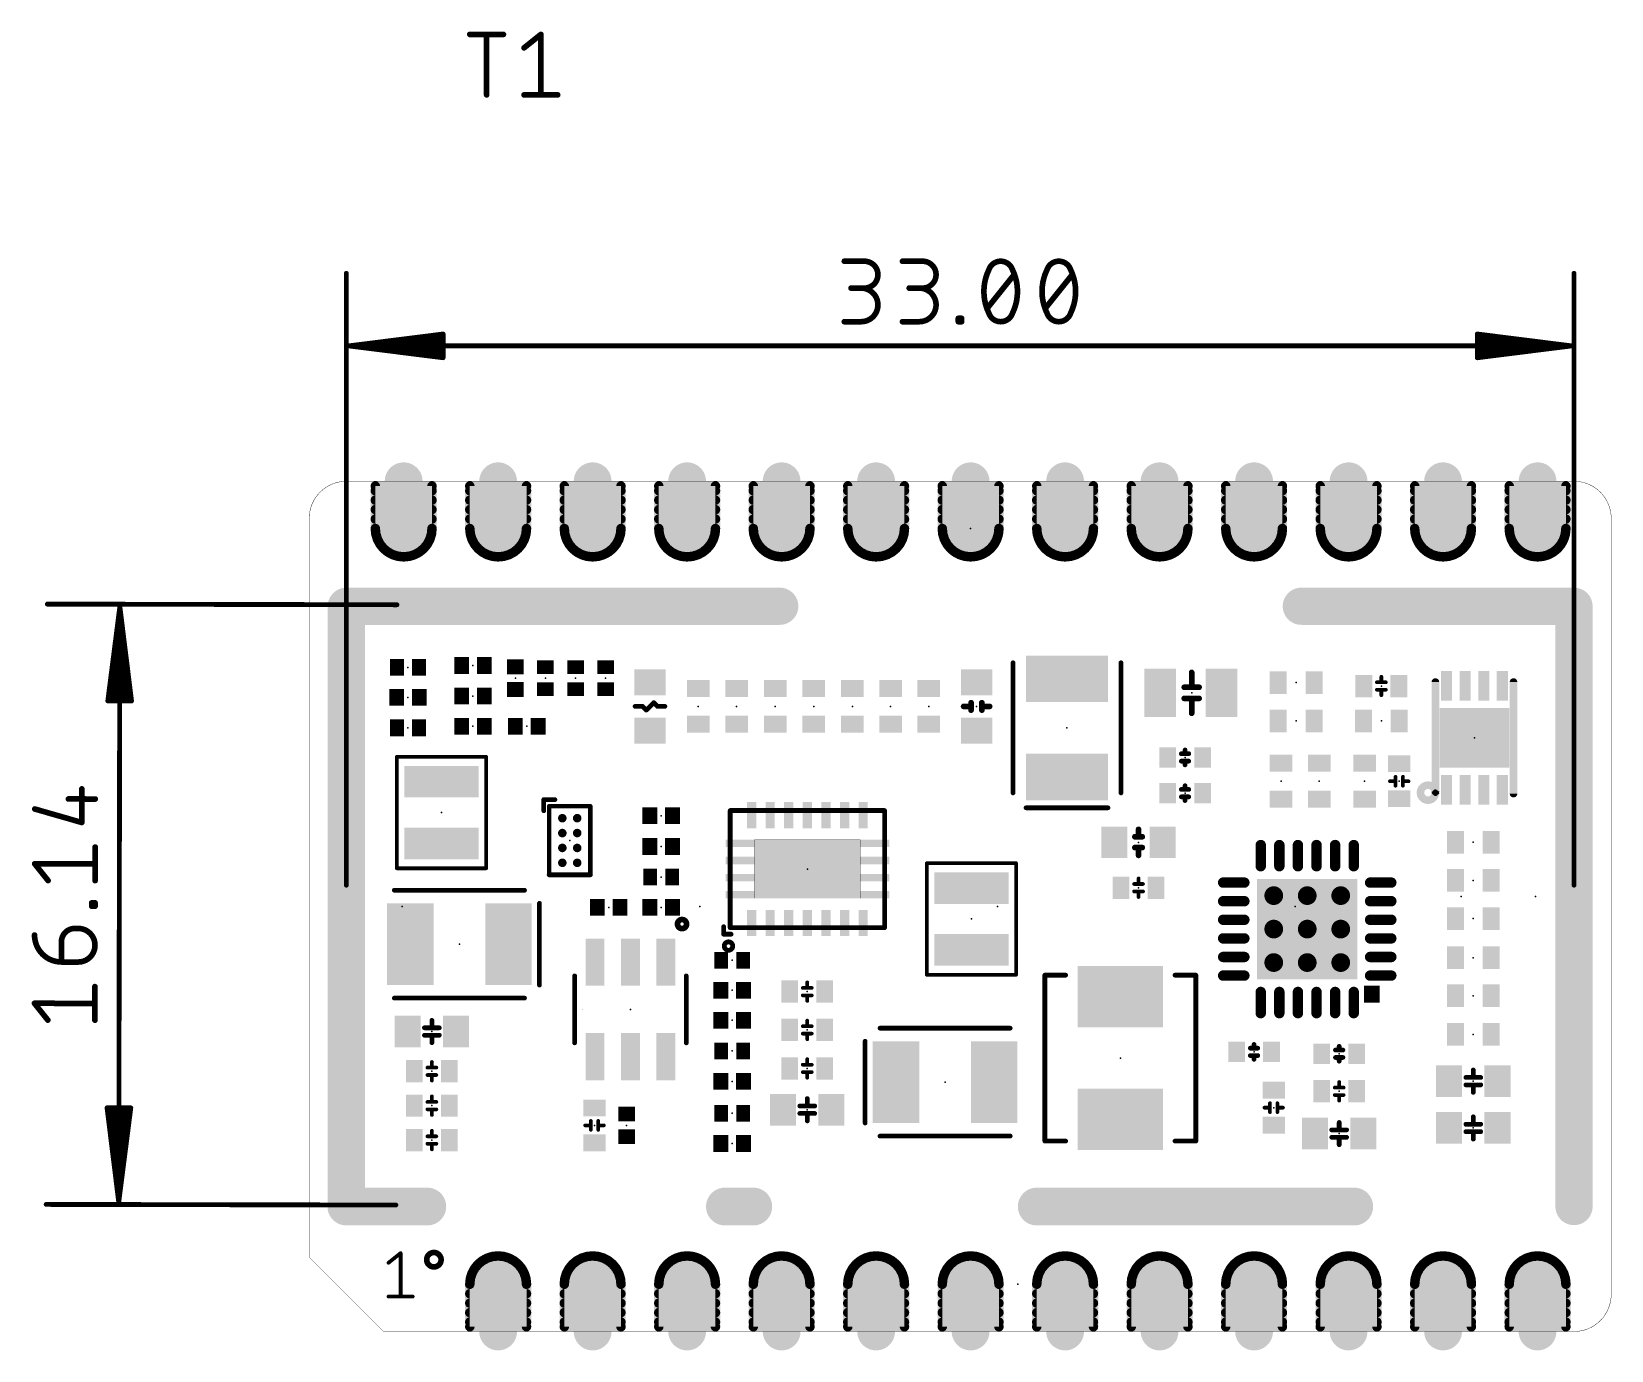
# Model space of a CAD drawing. Extents: x -7.5 to 35, y -0.5 to 35.
import ezdxf

# ---------------------------------------------------------------- set-up
doc = ezdxf.new("R2010")
doc.units = 0
for name, color, linetype in [('1', 22, 'CONTINUOUS'), ('17', 110, 'CONTINUOUS'), ('20', 31, 'CONTINUOUS'), ('21', 253, 'CONTINUOUS'), ('23', 53, 'CONTINUOUS'), ('24', 53, 'CONTINUOUS'), ('31', 253, 'CONTINUOUS')]:
    doc.layers.add(name, color=color, linetype=linetype)

# ---------------------------------------------------------------- blocks, each defined once
blk = doc.blocks.new('RECT')
blk.add_solid([(-0.5, -0.5), (0.5, -0.5), (-0.5, 0.5), (0.5, 0.5)])
blk = doc.blocks.new('ROUNDP')
at = {"const_width": 0.5}
blk.add_lwpolyline([(0, -0.25, 1), (0, 0.25, 1), (0, -0.25)], format="xyb", dxfattribs=at)
blk = doc.blocks.new('RECT136000X44800R100')
at = {"const_width": 0.14}
blk.add_lwpolyline([(0.355, 0), (0.355, 0, 0.4142), (0.285, 0.07), (-0.285, 0.07, 0.4142), (-0.355, 0), (-0.355, 0, 0.4142), (-0.285, -0.07), (0.285, -0.07, 0.4142)], format="xyb", close=True, dxfattribs=at)
blk.add_solid([(-0.3104, -0.0254), (0.3104, -0.0254), (-0.3104, 0.0254), (0.3104, 0.0254)])
blk = doc.blocks.new('RECT456000X252800R1')
at = {"const_width": 0.0079}
blk.add_lwpolyline([(1.4211, -0.7821), (1.4211, 0.7821, 0.4142), (1.4171, 0.7861), (-1.4171, 0.7861, 0.4142), (-1.4211, 0.7821), (-1.4211, -0.7821, 0.4142), (-1.4171, -0.7861), (1.4171, -0.7861, 0.4142)], format="xyb", close=True, dxfattribs=at)
blk.add_solid([(-1.4191, -0.7841), (1.4191, -0.7841), (-1.4191, 0.7841), (1.4191, 0.7841)])
blk = doc.blocks.new('PIE')
at = {"const_width": 0.5}
blk.add_lwpolyline([(0, -0.25, 1), (0, 0.25, 1), (0, -0.25)], format="xyb", dxfattribs=at)

msp = doc.modelspace()

# ---------------------------------------------------------------- linework, layer by layer
at = {"layer": '1'}
for points, const_width in [([(4.318, 34.8742), (5.2211, 34.8742)], 0.1524), ([(4.7696, 33.2486), (4.7696, 34.8742)], 0.1524), ([(5.7769, 34.513), (6.2285, 34.8742)], 0.1524), ([(6.2285, 34.8742), (6.2285, 33.2486)], 0.1524), ([(5.7769, 33.2486), (6.68, 33.2486)], 0.1524), ([(1.778, 22.733), (1.778, 21.59)], 0.254), ([(3.302, 22.733), (1.778, 22.733)], 0.254), ([(1.778, 22.606), (3.302, 22.606)], 0.254), ([(3.302, 21.59), (3.302, 22.733)], 0.254), ([(4.318, 22.733), (4.318, 21.59)], 0.254), ([(5.842, 22.733), (4.318, 22.733)], 0.254), ([(4.318, 22.606), (5.842, 22.606)], 0.254), ([(5.842, 21.59), (5.842, 22.733)], 0.254), ([(6.858, 22.733), (6.858, 21.59)], 0.254), ([(8.382, 22.733), (6.858, 22.733)], 0.254), ([(6.858, 22.606), (8.382, 22.606)], 0.254), ([(8.382, 21.59), (8.382, 22.733)], 0.254), ([(9.398, 22.733), (9.398, 21.59)], 0.254), ([(10.922, 22.733), (9.398, 22.733)], 0.254), ([(9.398, 22.606), (10.922, 22.606)], 0.254), ([(10.922, 21.59), (10.922, 22.733)], 0.254), ([(11.938, 22.733), (11.938, 21.59)], 0.254), ([(13.462, 22.733), (11.938, 22.733)], 0.254), ([(11.938, 22.606), (13.462, 22.606)], 0.254), ([(13.462, 21.59), (13.462, 22.733)], 0.254), ([(14.478, 22.733), (14.478, 21.59)], 0.254), ([(16.002, 22.733), (14.478, 22.733)], 0.254), ([(14.478, 22.606), (16.002, 22.606)], 0.254), ([(16.002, 21.59), (16.002, 22.733)], 0.254), ([(17.018, 22.733), (17.018, 21.59)], 0.254), ([(18.542, 22.733), (17.018, 22.733)], 0.254), ([(17.018, 22.606), (18.542, 22.606)], 0.254), ([(18.542, 21.59), (18.542, 22.733)], 0.254), ([(19.558, 22.733), (19.558, 21.59)], 0.254), ([(21.082, 22.733), (19.558, 22.733)], 0.254), ([(19.558, 22.606), (21.082, 22.606)], 0.254), ([(21.082, 21.59), (21.082, 22.733)], 0.254), ([(22.098, 22.733), (22.098, 21.59)], 0.254), ([(23.622, 22.733), (22.098, 22.733)], 0.254), ([(22.098, 22.606), (23.622, 22.606)], 0.254), ([(23.622, 21.59), (23.622, 22.733)], 0.254), ([(24.638, 22.733), (24.638, 21.59)], 0.254), ([(26.162, 22.733), (24.638, 22.733)], 0.254), ([(24.638, 22.606), (26.162, 22.606)], 0.254), ([(26.162, 21.59), (26.162, 22.733)], 0.254), ([(27.178, 22.733), (27.178, 21.59)], 0.254), ([(28.702, 22.733), (27.178, 22.733)], 0.254), ([(27.178, 22.606), (28.702, 22.606)], 0.254), ([(28.702, 21.59), (28.702, 22.733)], 0.254), ([(29.718, 22.733), (29.718, 21.59)], 0.254), ([(31.242, 22.733), (29.718, 22.733)], 0.254), ([(29.718, 22.606), (31.242, 22.606)], 0.254), ([(31.242, 21.59), (31.242, 22.733)], 0.254), ([(32.258, 22.733), (32.258, 21.59)], 0.254), ([(33.782, 22.733), (32.258, 22.733)], 0.254), ([(32.258, 22.606), (33.782, 22.606)], 0.254), ([(33.782, 21.59), (33.782, 22.733)], 0.254), ([(1.778, 22.352), (3.302, 22.352)], 0.254), ([(1.778, 22.098), (3.302, 22.098)], 0.254), ([(4.318, 22.352), (5.842, 22.352)], 0.254), ([(4.318, 22.098), (5.842, 22.098)], 0.254), ([(6.858, 22.352), (8.382, 22.352)], 0.254), ([(6.858, 22.098), (8.382, 22.098)], 0.254), ([(9.398, 22.352), (10.922, 22.352)], 0.254), ([(9.398, 22.098), (10.922, 22.098)], 0.254), ([(11.938, 22.352), (13.462, 22.352)], 0.254), ([(11.938, 22.098), (13.462, 22.098)], 0.254), ([(14.478, 22.352), (16.002, 22.352)], 0.254), ([(14.478, 22.098), (16.002, 22.098)], 0.254), ([(17.018, 22.352), (18.542, 22.352)], 0.254), ([(17.018, 22.098), (18.542, 22.098)], 0.254), ([(19.558, 22.352), (21.082, 22.352)], 0.254), ([(19.558, 22.098), (21.082, 22.098)], 0.254), ([(22.098, 22.352), (23.622, 22.352)], 0.254), ([(22.098, 22.098), (23.622, 22.098)], 0.254), ([(24.638, 22.352), (26.162, 22.352)], 0.254), ([(24.638, 22.098), (26.162, 22.098)], 0.254), ([(27.178, 22.352), (28.702, 22.352)], 0.254), ([(27.178, 22.098), (28.702, 22.098)], 0.254), ([(29.718, 22.352), (31.242, 22.352)], 0.254), ([(29.718, 22.098), (31.242, 22.098)], 0.254), ([(32.258, 22.352), (33.782, 22.352)], 0.254), ([(32.258, 22.098), (33.782, 22.098)], 0.254), ([(1.778, 21.844), (3.302, 21.844)], 0.254), ([(1.778, 21.59), (1.7926, 21.4413)], 0.254), ([(1.778, 21.59), (3.302, 21.59)], 0.254), ([(3.2874, 21.4413), (3.302, 21.59)], 0.254), ([(4.318, 21.844), (5.842, 21.844)], 0.254), ([(4.318, 21.59), (4.3326, 21.4413)], 0.254), ([(4.318, 21.59), (5.842, 21.59)], 0.254), ([(5.8274, 21.4413), (5.842, 21.59)], 0.254), ([(6.858, 21.844), (8.382, 21.844)], 0.254), ([(6.858, 21.59), (6.8726, 21.4413)], 0.254), ([(6.858, 21.59), (8.382, 21.59)], 0.254), ([(8.3674, 21.4413), (8.382, 21.59)], 0.254), ([(9.398, 21.844), (10.922, 21.844)], 0.254), ([(9.398, 21.59), (9.4126, 21.4413)], 0.254), ([(9.398, 21.59), (10.922, 21.59)], 0.254), ([(10.9074, 21.4413), (10.922, 21.59)], 0.254), ([(11.938, 21.844), (13.462, 21.844)], 0.254), ([(11.938, 21.59), (11.9526, 21.4413)], 0.254), ([(11.938, 21.59), (13.462, 21.59)], 0.254), ([(13.4474, 21.4413), (13.462, 21.59)], 0.254), ([(14.478, 21.844), (16.002, 21.844)], 0.254), ([(14.478, 21.59), (14.4926, 21.4413)], 0.254), ([(14.478, 21.59), (16.002, 21.59)], 0.254), ([(15.9874, 21.4413), (16.002, 21.59)], 0.254), ([(17.018, 21.844), (18.542, 21.844)], 0.254), ([(17.018, 21.59), (17.0326, 21.4413)], 0.254), ([(17.018, 21.59), (18.542, 21.59)], 0.254), ([(18.5274, 21.4413), (18.542, 21.59)], 0.254), ([(19.558, 21.844), (21.082, 21.844)], 0.254), ([(19.558, 21.59), (19.5726, 21.4413)], 0.254), ([(19.558, 21.59), (21.082, 21.59)], 0.254), ([(21.0674, 21.4413), (21.082, 21.59)], 0.254), ([(22.098, 21.844), (23.622, 21.844)], 0.254), ([(22.098, 21.59), (22.1126, 21.4413)], 0.254), ([(22.098, 21.59), (23.622, 21.59)], 0.254), ([(23.6074, 21.4413), (23.622, 21.59)], 0.254), ([(24.638, 21.844), (26.162, 21.844)], 0.254), ([(24.638, 21.59), (24.6526, 21.4413)], 0.254), ([(24.638, 21.59), (26.162, 21.59)], 0.254), ([(26.1474, 21.4413), (26.162, 21.59)], 0.254), ([(27.178, 21.844), (28.702, 21.844)], 0.254), ([(27.178, 21.59), (27.1926, 21.4413)], 0.254), ([(27.178, 21.59), (28.702, 21.59)], 0.254), ([(28.6874, 21.4413), (28.702, 21.59)], 0.254), ([(29.718, 21.844), (31.242, 21.844)], 0.254), ([(29.718, 21.59), (29.7326, 21.4413)], 0.254), ([(29.718, 21.59), (31.242, 21.59)], 0.254), ([(31.2274, 21.4413), (31.242, 21.59)], 0.254), ([(32.258, 21.844), (33.782, 21.844)], 0.254), ([(32.258, 21.59), (32.2726, 21.4413)], 0.254), ([(32.258, 21.59), (33.782, 21.59)], 0.254), ([(33.7674, 21.4413), (33.782, 21.59)], 0.254), ([(1.7926, 21.4413), (1.836, 21.2984)], 0.254), ([(1.8246, 21.336), (3.2554, 21.336)], 0.254), ([(1.836, 21.2984), (1.9064, 21.1667)], 0.254), ([(1.9064, 21.1667), (2.0012, 21.0512)], 0.254), ([(3.0788, 21.0512), (3.1736, 21.1667)], 0.254), ([(3.1736, 21.1667), (3.244, 21.2984)], 0.254), ([(3.244, 21.2984), (3.2874, 21.4413)], 0.254), ([(4.3326, 21.4413), (4.376, 21.2984)], 0.254), ([(4.3646, 21.336), (5.7954, 21.336)], 0.254), ([(4.376, 21.2984), (4.4464, 21.1667)], 0.254), ([(4.4464, 21.1667), (4.5412, 21.0512)], 0.254), ([(5.6188, 21.0512), (5.7136, 21.1667)], 0.254), ([(5.7136, 21.1667), (5.784, 21.2984)], 0.254), ([(5.784, 21.2984), (5.8274, 21.4413)], 0.254), ([(6.8726, 21.4413), (6.916, 21.2984)], 0.254), ([(6.9046, 21.336), (8.3354, 21.336)], 0.254), ([(6.916, 21.2984), (6.9864, 21.1667)], 0.254), ([(6.9864, 21.1667), (7.0812, 21.0512)], 0.254), ([(8.1588, 21.0512), (8.2536, 21.1667)], 0.254), ([(8.2536, 21.1667), (8.324, 21.2984)], 0.254), ([(8.324, 21.2984), (8.3674, 21.4413)], 0.254), ([(9.4126, 21.4413), (9.456, 21.2984)], 0.254), ([(9.4446, 21.336), (10.8754, 21.336)], 0.254), ([(9.456, 21.2984), (9.5264, 21.1667)], 0.254), ([(9.5264, 21.1667), (9.6212, 21.0512)], 0.254), ([(10.6988, 21.0512), (10.7936, 21.1667)], 0.254), ([(10.7936, 21.1667), (10.864, 21.2984)], 0.254), ([(10.864, 21.2984), (10.9074, 21.4413)], 0.254), ([(11.9526, 21.4413), (11.996, 21.2984)], 0.254), ([(11.9846, 21.336), (13.4154, 21.336)], 0.254), ([(11.996, 21.2984), (12.0664, 21.1667)], 0.254), ([(12.0664, 21.1667), (12.1612, 21.0512)], 0.254), ([(13.2388, 21.0512), (13.3336, 21.1667)], 0.254), ([(13.3336, 21.1667), (13.404, 21.2984)], 0.254), ([(13.404, 21.2984), (13.4474, 21.4413)], 0.254), ([(14.4926, 21.4413), (14.536, 21.2984)], 0.254), ([(14.5246, 21.336), (15.9554, 21.336)], 0.254), ([(14.536, 21.2984), (14.6064, 21.1667)], 0.254), ([(14.6064, 21.1667), (14.7012, 21.0512)], 0.254), ([(15.7788, 21.0512), (15.8736, 21.1667)], 0.254), ([(15.8736, 21.1667), (15.944, 21.2984)], 0.254), ([(15.944, 21.2984), (15.9874, 21.4413)], 0.254), ([(17.0326, 21.4413), (17.076, 21.2984)], 0.254), ([(17.0646, 21.336), (18.4954, 21.336)], 0.254), ([(17.076, 21.2984), (17.1464, 21.1667)], 0.254), ([(17.1464, 21.1667), (17.2412, 21.0512)], 0.254), ([(18.3188, 21.0512), (18.4136, 21.1667)], 0.254), ([(18.4136, 21.1667), (18.484, 21.2984)], 0.254), ([(18.484, 21.2984), (18.5274, 21.4413)], 0.254), ([(19.5726, 21.4413), (19.616, 21.2984)], 0.254), ([(19.6046, 21.336), (21.0354, 21.336)], 0.254), ([(19.616, 21.2984), (19.6864, 21.1667)], 0.254), ([(19.6864, 21.1667), (19.7812, 21.0512)], 0.254), ([(20.8588, 21.0512), (20.9536, 21.1667)], 0.254), ([(20.9536, 21.1667), (21.024, 21.2984)], 0.254), ([(21.024, 21.2984), (21.0674, 21.4413)], 0.254), ([(22.1126, 21.4413), (22.156, 21.2984)], 0.254), ([(22.1446, 21.336), (23.5754, 21.336)], 0.254), ([(22.156, 21.2984), (22.2264, 21.1667)], 0.254), ([(22.2264, 21.1667), (22.3212, 21.0512)], 0.254), ([(23.3988, 21.0512), (23.4936, 21.1667)], 0.254), ([(23.4936, 21.1667), (23.564, 21.2984)], 0.254), ([(23.564, 21.2984), (23.6074, 21.4413)], 0.254), ([(24.6526, 21.4413), (24.696, 21.2984)], 0.254), ([(24.6846, 21.336), (26.1154, 21.336)], 0.254), ([(24.696, 21.2984), (24.7664, 21.1667)], 0.254), ([(24.7664, 21.1667), (24.8612, 21.0512)], 0.254), ([(25.9388, 21.0512), (26.0336, 21.1667)], 0.254), ([(26.0336, 21.1667), (26.104, 21.2984)], 0.254), ([(26.104, 21.2984), (26.1474, 21.4413)], 0.254), ([(27.1926, 21.4413), (27.236, 21.2984)], 0.254), ([(27.2246, 21.336), (28.6554, 21.336)], 0.254), ([(27.236, 21.2984), (27.3064, 21.1667)], 0.254), ([(27.3064, 21.1667), (27.4012, 21.0512)], 0.254), ([(28.4788, 21.0512), (28.5736, 21.1667)], 0.254), ([(28.5736, 21.1667), (28.644, 21.2984)], 0.254), ([(28.644, 21.2984), (28.6874, 21.4413)], 0.254), ([(29.7326, 21.4413), (29.776, 21.2984)], 0.254), ([(29.7646, 21.336), (31.1954, 21.336)], 0.254), ([(29.776, 21.2984), (29.8464, 21.1667)], 0.254), ([(29.8464, 21.1667), (29.9412, 21.0512)], 0.254), ([(31.0188, 21.0512), (31.1136, 21.1667)], 0.254), ([(31.1136, 21.1667), (31.184, 21.2984)], 0.254), ([(31.184, 21.2984), (31.2274, 21.4413)], 0.254), ([(32.2726, 21.4413), (32.316, 21.2984)], 0.254), ([(32.3046, 21.336), (33.7354, 21.336)], 0.254), ([(32.316, 21.2984), (32.3864, 21.1667)], 0.254), ([(32.3864, 21.1667), (32.4812, 21.0512)], 0.254), ([(33.5588, 21.0512), (33.6536, 21.1667)], 0.254), ([(33.6536, 21.1667), (33.724, 21.2984)], 0.254), ([(33.724, 21.2984), (33.7674, 21.4413)], 0.254), ([(1.9759, 21.082), (3.1041, 21.082)], 0.254), ([(2.0012, 21.0512), (2.1167, 20.9564)], 0.254), ([(2.1167, 20.9564), (2.2484, 20.886)], 0.254), ([(2.2484, 20.886), (2.3913, 20.8426)], 0.254), ([(2.3913, 20.8426), (2.54, 20.828)], 0.254), ([(2.54, 20.828), (2.6887, 20.8426)], 0.254), ([(2.6887, 20.8426), (2.8316, 20.886)], 0.254), ([(2.8316, 20.886), (2.9633, 20.9564)], 0.254), ([(2.9633, 20.9564), (3.0788, 21.0512)], 0.254), ([(4.5159, 21.082), (5.6441, 21.082)], 0.254), ([(4.5412, 21.0512), (4.6567, 20.9564)], 0.254), ([(4.6567, 20.9564), (4.7884, 20.886)], 0.254), ([(4.7884, 20.886), (4.9313, 20.8426)], 0.254), ([(4.9313, 20.8426), (5.08, 20.828)], 0.254), ([(5.08, 20.828), (5.2287, 20.8426)], 0.254), ([(5.2287, 20.8426), (5.3716, 20.886)], 0.254), ([(5.3716, 20.886), (5.5033, 20.9564)], 0.254), ([(5.5033, 20.9564), (5.6188, 21.0512)], 0.254), ([(7.0559, 21.082), (8.1841, 21.082)], 0.254), ([(7.0812, 21.0512), (7.1967, 20.9564)], 0.254), ([(7.1967, 20.9564), (7.3284, 20.886)], 0.254), ([(7.3284, 20.886), (7.4713, 20.8426)], 0.254), ([(7.4713, 20.8426), (7.62, 20.828)], 0.254), ([(7.62, 20.828), (7.7687, 20.8426)], 0.254), ([(7.7687, 20.8426), (7.9116, 20.886)], 0.254), ([(7.9116, 20.886), (8.0433, 20.9564)], 0.254), ([(8.0433, 20.9564), (8.1588, 21.0512)], 0.254), ([(9.5959, 21.082), (10.7241, 21.082)], 0.254), ([(9.6212, 21.0512), (9.7367, 20.9564)], 0.254), ([(9.7367, 20.9564), (9.8684, 20.886)], 0.254), ([(9.8684, 20.886), (10.0113, 20.8426)], 0.254), ([(10.0113, 20.8426), (10.16, 20.828)], 0.254), ([(10.16, 20.828), (10.3087, 20.8426)], 0.254), ([(10.3087, 20.8426), (10.4516, 20.886)], 0.254), ([(10.4516, 20.886), (10.5833, 20.9564)], 0.254), ([(10.5833, 20.9564), (10.6988, 21.0512)], 0.254), ([(12.1359, 21.082), (13.2641, 21.082)], 0.254), ([(12.1612, 21.0512), (12.2767, 20.9564)], 0.254), ([(12.2767, 20.9564), (12.4084, 20.886)], 0.254), ([(12.4084, 20.886), (12.5513, 20.8426)], 0.254), ([(12.5513, 20.8426), (12.7, 20.828)], 0.254), ([(12.7, 20.828), (12.8487, 20.8426)], 0.254), ([(12.8487, 20.8426), (12.9916, 20.886)], 0.254), ([(12.9916, 20.886), (13.1233, 20.9564)], 0.254), ([(13.1233, 20.9564), (13.2388, 21.0512)], 0.254), ([(14.6759, 21.082), (15.8041, 21.082)], 0.254), ([(14.7012, 21.0512), (14.8167, 20.9564)], 0.254), ([(14.8167, 20.9564), (14.9484, 20.886)], 0.254), ([(14.9484, 20.886), (15.0913, 20.8426)], 0.254), ([(15.0913, 20.8426), (15.24, 20.828)], 0.254), ([(15.24, 20.828), (15.3887, 20.8426)], 0.254), ([(15.3887, 20.8426), (15.5316, 20.886)], 0.254), ([(15.5316, 20.886), (15.6633, 20.9564)], 0.254), ([(15.6633, 20.9564), (15.7788, 21.0512)], 0.254), ([(17.2159, 21.082), (18.3441, 21.082)], 0.254), ([(17.2412, 21.0512), (17.3567, 20.9564)], 0.254), ([(17.3567, 20.9564), (17.4884, 20.886)], 0.254), ([(17.4884, 20.886), (17.6313, 20.8426)], 0.254), ([(17.6313, 20.8426), (17.78, 20.828)], 0.254), ([(17.78, 20.828), (17.9287, 20.8426)], 0.254), ([(17.9287, 20.8426), (18.0716, 20.886)], 0.254), ([(18.0716, 20.886), (18.2033, 20.9564)], 0.254), ([(18.2033, 20.9564), (18.3188, 21.0512)], 0.254), ([(19.7559, 21.082), (20.8841, 21.082)], 0.254), ([(19.7812, 21.0512), (19.8967, 20.9564)], 0.254), ([(19.8967, 20.9564), (20.0284, 20.886)], 0.254), ([(20.0284, 20.886), (20.1713, 20.8426)], 0.254), ([(20.1713, 20.8426), (20.32, 20.828)], 0.254), ([(20.32, 20.828), (20.4687, 20.8426)], 0.254), ([(20.4687, 20.8426), (20.6116, 20.886)], 0.254), ([(20.6116, 20.886), (20.7433, 20.9564)], 0.254), ([(20.7433, 20.9564), (20.8588, 21.0512)], 0.254), ([(22.2959, 21.082), (23.4241, 21.082)], 0.254), ([(22.3212, 21.0512), (22.4367, 20.9564)], 0.254), ([(22.4367, 20.9564), (22.5684, 20.886)], 0.254), ([(22.5684, 20.886), (22.7113, 20.8426)], 0.254), ([(22.7113, 20.8426), (22.86, 20.828)], 0.254), ([(22.86, 20.828), (23.0087, 20.8426)], 0.254), ([(23.0087, 20.8426), (23.1516, 20.886)], 0.254), ([(23.1516, 20.886), (23.2833, 20.9564)], 0.254), ([(23.2833, 20.9564), (23.3988, 21.0512)], 0.254), ([(24.8359, 21.082), (25.9641, 21.082)], 0.254), ([(24.8612, 21.0512), (24.9767, 20.9564)], 0.254), ([(24.9767, 20.9564), (25.1084, 20.886)], 0.254), ([(25.1084, 20.886), (25.2513, 20.8426)], 0.254), ([(25.2513, 20.8426), (25.4, 20.828)], 0.254), ([(25.4, 20.828), (25.5487, 20.8426)], 0.254), ([(25.5487, 20.8426), (25.6916, 20.886)], 0.254), ([(25.6916, 20.886), (25.8233, 20.9564)], 0.254), ([(25.8233, 20.9564), (25.9388, 21.0512)], 0.254), ([(27.3759, 21.082), (28.5041, 21.082)], 0.254), ([(27.4012, 21.0512), (27.5167, 20.9564)], 0.254), ([(27.5167, 20.9564), (27.6484, 20.886)], 0.254), ([(27.6484, 20.886), (27.7913, 20.8426)], 0.254), ([(27.7913, 20.8426), (27.94, 20.828)], 0.254), ([(27.94, 20.828), (28.0887, 20.8426)], 0.254), ([(28.0887, 20.8426), (28.2316, 20.886)], 0.254), ([(28.2316, 20.886), (28.3633, 20.9564)], 0.254), ([(28.3633, 20.9564), (28.4788, 21.0512)], 0.254), ([(29.9159, 21.082), (31.0441, 21.082)], 0.254), ([(29.9412, 21.0512), (30.0567, 20.9564)], 0.254), ([(30.0567, 20.9564), (30.1884, 20.886)], 0.254), ([(30.1884, 20.886), (30.3313, 20.8426)], 0.254), ([(30.3313, 20.8426), (30.48, 20.828)], 0.254), ([(30.48, 20.828), (30.6287, 20.8426)], 0.254), ([(30.6287, 20.8426), (30.7716, 20.886)], 0.254), ([(30.7716, 20.886), (30.9033, 20.9564)], 0.254), ([(30.9033, 20.9564), (31.0188, 21.0512)], 0.254), ([(32.4559, 21.082), (33.5841, 21.082)], 0.254), ([(32.4812, 21.0512), (32.5967, 20.9564)], 0.254), ([(32.5967, 20.9564), (32.7284, 20.886)], 0.254), ([(32.7284, 20.886), (32.8713, 20.8426)], 0.254), ([(32.8713, 20.8426), (33.02, 20.828)], 0.254), ([(33.02, 20.828), (33.1687, 20.8426)], 0.254), ([(33.1687, 20.8426), (33.3116, 20.886)], 0.254), ([(33.3116, 20.886), (33.4433, 20.9564)], 0.254), ([(33.4433, 20.9564), (33.5588, 21.0512)], 0.254), ([(4.9313, 2.0174), (4.7884, 1.974)], 0.254), ([(5.08, 2.032), (4.9313, 2.0174)], 0.254), ([(5.2287, 2.0174), (5.08, 2.032)], 0.254), ([(5.3716, 1.974), (5.2287, 2.0174)], 0.254), ([(7.4713, 2.0174), (7.3284, 1.974)], 0.254), ([(7.62, 2.032), (7.4713, 2.0174)], 0.254), ([(7.7687, 2.0174), (7.62, 2.032)], 0.254), ([(7.9116, 1.974), (7.7687, 2.0174)], 0.254), ([(10.0113, 2.0174), (9.8684, 1.974)], 0.254), ([(10.16, 2.032), (10.0113, 2.0174)], 0.254), ([(10.3087, 2.0174), (10.16, 2.032)], 0.254), ([(10.4516, 1.974), (10.3087, 2.0174)], 0.254), ([(12.5513, 2.0174), (12.4084, 1.974)], 0.254), ([(12.7, 2.032), (12.5513, 2.0174)], 0.254), ([(12.8487, 2.0174), (12.7, 2.032)], 0.254), ([(12.9916, 1.974), (12.8487, 2.0174)], 0.254), ([(15.0913, 2.0174), (14.9484, 1.974)], 0.254), ([(15.24, 2.032), (15.0913, 2.0174)], 0.254), ([(15.3887, 2.0174), (15.24, 2.032)], 0.254), ([(15.5316, 1.974), (15.3887, 2.0174)], 0.254), ([(17.6313, 2.0174), (17.4884, 1.974)], 0.254), ([(17.78, 2.032), (17.6313, 2.0174)], 0.254), ([(17.9287, 2.0174), (17.78, 2.032)], 0.254), ([(18.0716, 1.974), (17.9287, 2.0174)], 0.254), ([(20.1713, 2.0174), (20.0284, 1.974)], 0.254), ([(20.32, 2.032), (20.1713, 2.0174)], 0.254), ([(20.4687, 2.0174), (20.32, 2.032)], 0.254), ([(20.6116, 1.974), (20.4687, 2.0174)], 0.254), ([(22.7113, 2.0174), (22.5684, 1.974)], 0.254), ([(22.86, 2.032), (22.7113, 2.0174)], 0.254), ([(23.0087, 2.0174), (22.86, 2.032)], 0.254), ([(23.1516, 1.974), (23.0087, 2.0174)], 0.254), ([(25.2513, 2.0174), (25.1084, 1.974)], 0.254), ([(25.4, 2.032), (25.2513, 2.0174)], 0.254), ([(25.5487, 2.0174), (25.4, 2.032)], 0.254), ([(25.6916, 1.974), (25.5487, 2.0174)], 0.254), ([(27.7913, 2.0174), (27.6484, 1.974)], 0.254), ([(27.94, 2.032), (27.7913, 2.0174)], 0.254), ([(28.0887, 2.0174), (27.94, 2.032)], 0.254), ([(28.2316, 1.974), (28.0887, 2.0174)], 0.254), ([(30.3313, 2.0174), (30.1884, 1.974)], 0.254), ([(30.48, 2.032), (30.3313, 2.0174)], 0.254), ([(30.6287, 2.0174), (30.48, 2.032)], 0.254), ([(30.7716, 1.974), (30.6287, 2.0174)], 0.254), ([(32.8713, 2.0174), (32.7284, 1.974)], 0.254), ([(33.02, 2.032), (32.8713, 2.0174)], 0.254), ([(33.1687, 2.0174), (33.02, 2.032)], 0.254), ([(33.3116, 1.974), (33.1687, 2.0174)], 0.254), ([(4.4464, 1.6933), (4.376, 1.5616)], 0.254), ([(4.5412, 1.8088), (4.4464, 1.6933)], 0.254), ([(4.5159, 1.778), (5.6441, 1.778)], 0.254), ([(4.6567, 1.9036), (4.5412, 1.8088)], 0.254), ([(4.7884, 1.974), (4.6567, 1.9036)], 0.254), ([(5.5033, 1.9036), (5.3716, 1.974)], 0.254), ([(5.6188, 1.8088), (5.5033, 1.9036)], 0.254), ([(5.7136, 1.6933), (5.6188, 1.8088)], 0.254), ([(5.784, 1.5616), (5.7136, 1.6933)], 0.254), ([(6.9864, 1.6933), (6.916, 1.5616)], 0.254), ([(7.0812, 1.8088), (6.9864, 1.6933)], 0.254), ([(7.0559, 1.778), (8.1841, 1.778)], 0.254), ([(7.1967, 1.9036), (7.0812, 1.8088)], 0.254), ([(7.3284, 1.974), (7.1967, 1.9036)], 0.254), ([(8.0433, 1.9036), (7.9116, 1.974)], 0.254), ([(8.1588, 1.8088), (8.0433, 1.9036)], 0.254), ([(8.2536, 1.6933), (8.1588, 1.8088)], 0.254), ([(8.324, 1.5616), (8.2536, 1.6933)], 0.254), ([(9.5264, 1.6933), (9.456, 1.5616)], 0.254), ([(9.6212, 1.8088), (9.5264, 1.6933)], 0.254), ([(9.5959, 1.778), (10.7241, 1.778)], 0.254), ([(9.7367, 1.9036), (9.6212, 1.8088)], 0.254), ([(9.8684, 1.974), (9.7367, 1.9036)], 0.254), ([(10.5833, 1.9036), (10.4516, 1.974)], 0.254), ([(10.6988, 1.8088), (10.5833, 1.9036)], 0.254), ([(10.7936, 1.6933), (10.6988, 1.8088)], 0.254), ([(10.864, 1.5616), (10.7936, 1.6933)], 0.254), ([(12.0664, 1.6933), (11.996, 1.5616)], 0.254), ([(12.1612, 1.8088), (12.0664, 1.6933)], 0.254), ([(12.1359, 1.778), (13.2641, 1.778)], 0.254), ([(12.2767, 1.9036), (12.1612, 1.8088)], 0.254), ([(12.4084, 1.974), (12.2767, 1.9036)], 0.254), ([(13.1233, 1.9036), (12.9916, 1.974)], 0.254), ([(13.2388, 1.8088), (13.1233, 1.9036)], 0.254), ([(13.3336, 1.6933), (13.2388, 1.8088)], 0.254), ([(13.404, 1.5616), (13.3336, 1.6933)], 0.254), ([(14.6064, 1.6933), (14.536, 1.5616)], 0.254), ([(14.7012, 1.8088), (14.6064, 1.6933)], 0.254), ([(14.6759, 1.778), (15.8041, 1.778)], 0.254), ([(14.8167, 1.9036), (14.7012, 1.8088)], 0.254), ([(14.9484, 1.974), (14.8167, 1.9036)], 0.254), ([(15.6633, 1.9036), (15.5316, 1.974)], 0.254), ([(15.7788, 1.8088), (15.6633, 1.9036)], 0.254), ([(15.8736, 1.6933), (15.7788, 1.8088)], 0.254), ([(15.944, 1.5616), (15.8736, 1.6933)], 0.254), ([(17.1464, 1.6933), (17.076, 1.5616)], 0.254), ([(17.2412, 1.8088), (17.1464, 1.6933)], 0.254), ([(17.2159, 1.778), (18.3441, 1.778)], 0.254), ([(17.3567, 1.9036), (17.2412, 1.8088)], 0.254), ([(17.4884, 1.974), (17.3567, 1.9036)], 0.254), ([(18.2033, 1.9036), (18.0716, 1.974)], 0.254), ([(18.3188, 1.8088), (18.2033, 1.9036)], 0.254), ([(18.4136, 1.6933), (18.3188, 1.8088)], 0.254), ([(18.484, 1.5616), (18.4136, 1.6933)], 0.254), ([(19.6864, 1.6933), (19.616, 1.5616)], 0.254), ([(19.7812, 1.8088), (19.6864, 1.6933)], 0.254), ([(19.7559, 1.778), (20.8841, 1.778)], 0.254), ([(19.8967, 1.9036), (19.7812, 1.8088)], 0.254), ([(20.0284, 1.974), (19.8967, 1.9036)], 0.254), ([(20.7433, 1.9036), (20.6116, 1.974)], 0.254), ([(20.8588, 1.8088), (20.7433, 1.9036)], 0.254), ([(20.9536, 1.6933), (20.8588, 1.8088)], 0.254), ([(21.024, 1.5616), (20.9536, 1.6933)], 0.254), ([(22.2264, 1.6933), (22.156, 1.5616)], 0.254), ([(22.3212, 1.8088), (22.2264, 1.6933)], 0.254), ([(22.2959, 1.778), (23.4241, 1.778)], 0.254), ([(22.4367, 1.9036), (22.3212, 1.8088)], 0.254), ([(22.5684, 1.974), (22.4367, 1.9036)], 0.254), ([(23.2833, 1.9036), (23.1516, 1.974)], 0.254), ([(23.3988, 1.8088), (23.2833, 1.9036)], 0.254), ([(23.4936, 1.6933), (23.3988, 1.8088)], 0.254), ([(23.564, 1.5616), (23.4936, 1.6933)], 0.254), ([(24.7664, 1.6933), (24.696, 1.5616)], 0.254), ([(24.8612, 1.8088), (24.7664, 1.6933)], 0.254), ([(24.8359, 1.778), (25.9641, 1.778)], 0.254), ([(24.9767, 1.9036), (24.8612, 1.8088)], 0.254), ([(25.1084, 1.974), (24.9767, 1.9036)], 0.254), ([(25.8233, 1.9036), (25.6916, 1.974)], 0.254), ([(25.9388, 1.8088), (25.8233, 1.9036)], 0.254), ([(26.0336, 1.6933), (25.9388, 1.8088)], 0.254), ([(26.104, 1.5616), (26.0336, 1.6933)], 0.254), ([(27.3064, 1.6933), (27.236, 1.5616)], 0.254), ([(27.4012, 1.8088), (27.3064, 1.6933)], 0.254), ([(27.3759, 1.778), (28.5041, 1.778)], 0.254), ([(27.5167, 1.9036), (27.4012, 1.8088)], 0.254), ([(27.6484, 1.974), (27.5167, 1.9036)], 0.254), ([(28.3633, 1.9036), (28.2316, 1.974)], 0.254), ([(28.4788, 1.8088), (28.3633, 1.9036)], 0.254), ([(28.5736, 1.6933), (28.4788, 1.8088)], 0.254), ([(28.644, 1.5616), (28.5736, 1.6933)], 0.254), ([(29.8464, 1.6933), (29.776, 1.5616)], 0.254), ([(29.9412, 1.8088), (29.8464, 1.6933)], 0.254), ([(29.9159, 1.778), (31.0441, 1.778)], 0.254), ([(30.0567, 1.9036), (29.9412, 1.8088)], 0.254), ([(30.1884, 1.974), (30.0567, 1.9036)], 0.254), ([(30.9033, 1.9036), (30.7716, 1.974)], 0.254), ([(31.0188, 1.8088), (30.9033, 1.9036)], 0.254), ([(31.1136, 1.6933), (31.0188, 1.8088)], 0.254), ([(31.184, 1.5616), (31.1136, 1.6933)], 0.254), ([(32.3864, 1.6933), (32.316, 1.5616)], 0.254), ([(32.4812, 1.8088), (32.3864, 1.6933)], 0.254), ([(32.4559, 1.778), (33.5841, 1.778)], 0.254), ([(32.5967, 1.9036), (32.4812, 1.8088)], 0.254), ([(32.7284, 1.974), (32.5967, 1.9036)], 0.254), ([(33.4433, 1.9036), (33.3116, 1.974)], 0.254), ([(33.5588, 1.8088), (33.4433, 1.9036)], 0.254), ([(33.6536, 1.6933), (33.5588, 1.8088)], 0.254), ([(33.724, 1.5616), (33.6536, 1.6933)], 0.254), ([(4.3326, 1.4187), (4.318, 1.27)], 0.254), ([(4.318, 1.27), (4.318, 0.127)], 0.254), ([(4.318, 1.27), (5.842, 1.27)], 0.254), ([(4.376, 1.5616), (4.3326, 1.4187)], 0.254), ([(4.3646, 1.524), (5.7954, 1.524)], 0.254), ([(5.8274, 1.4187), (5.784, 1.5616)], 0.254), ([(5.842, 1.27), (5.8274, 1.4187)], 0.254), ([(5.842, 0.127), (5.842, 1.27)], 0.254), ([(6.8726, 1.4187), (6.858, 1.27)], 0.254), ([(6.858, 1.27), (6.858, 0.127)], 0.254), ([(6.858, 1.27), (8.382, 1.27)], 0.254), ([(6.916, 1.5616), (6.8726, 1.4187)], 0.254), ([(6.9046, 1.524), (8.3354, 1.524)], 0.254), ([(8.3674, 1.4187), (8.324, 1.5616)], 0.254), ([(8.382, 1.27), (8.3674, 1.4187)], 0.254), ([(8.382, 0.127), (8.382, 1.27)], 0.254), ([(9.4126, 1.4187), (9.398, 1.27)], 0.254), ([(9.398, 1.27), (9.398, 0.127)], 0.254), ([(9.398, 1.27), (10.922, 1.27)], 0.254), ([(9.456, 1.5616), (9.4126, 1.4187)], 0.254), ([(9.4446, 1.524), (10.8754, 1.524)], 0.254), ([(10.9074, 1.4187), (10.864, 1.5616)], 0.254), ([(10.922, 1.27), (10.9074, 1.4187)], 0.254), ([(10.922, 0.127), (10.922, 1.27)], 0.254), ([(11.9526, 1.4187), (11.938, 1.27)], 0.254), ([(11.938, 1.27), (11.938, 0.127)], 0.254), ([(11.938, 1.27), (13.462, 1.27)], 0.254), ([(11.996, 1.5616), (11.9526, 1.4187)], 0.254), ([(11.9846, 1.524), (13.4154, 1.524)], 0.254), ([(13.4474, 1.4187), (13.404, 1.5616)], 0.254), ([(13.462, 1.27), (13.4474, 1.4187)], 0.254), ([(13.462, 0.127), (13.462, 1.27)], 0.254), ([(14.4926, 1.4187), (14.478, 1.27)], 0.254), ([(14.478, 1.27), (14.478, 0.127)], 0.254), ([(14.478, 1.27), (16.002, 1.27)], 0.254), ([(14.536, 1.5616), (14.4926, 1.4187)], 0.254), ([(14.5246, 1.524), (15.9554, 1.524)], 0.254), ([(15.9874, 1.4187), (15.944, 1.5616)], 0.254), ([(16.002, 1.27), (15.9874, 1.4187)], 0.254), ([(16.002, 0.127), (16.002, 1.27)], 0.254), ([(17.0326, 1.4187), (17.018, 1.27)], 0.254), ([(17.018, 1.27), (17.018, 0.127)], 0.254), ([(17.018, 1.27), (18.542, 1.27)], 0.254), ([(17.076, 1.5616), (17.0326, 1.4187)], 0.254), ([(17.0646, 1.524), (18.4954, 1.524)], 0.254), ([(18.5274, 1.4187), (18.484, 1.5616)], 0.254), ([(18.542, 1.27), (18.5274, 1.4187)], 0.254), ([(18.542, 0.127), (18.542, 1.27)], 0.254), ([(19.5726, 1.4187), (19.558, 1.27)], 0.254), ([(19.558, 1.27), (19.558, 0.127)], 0.254), ([(19.558, 1.27), (21.082, 1.27)], 0.254), ([(19.616, 1.5616), (19.5726, 1.4187)], 0.254), ([(19.6046, 1.524), (21.0354, 1.524)], 0.254), ([(21.0674, 1.4187), (21.024, 1.5616)], 0.254), ([(21.082, 1.27), (21.0674, 1.4187)], 0.254), ([(21.082, 0.127), (21.082, 1.27)], 0.254), ([(22.1126, 1.4187), (22.098, 1.27)], 0.254), ([(22.098, 1.27), (22.098, 0.127)], 0.254), ([(22.098, 1.27), (23.622, 1.27)], 0.254), ([(22.156, 1.5616), (22.1126, 1.4187)], 0.254), ([(22.1446, 1.524), (23.5754, 1.524)], 0.254), ([(23.6074, 1.4187), (23.564, 1.5616)], 0.254), ([(23.622, 1.27), (23.6074, 1.4187)], 0.254), ([(23.622, 0.127), (23.622, 1.27)], 0.254), ([(24.6526, 1.4187), (24.638, 1.27)], 0.254), ([(24.638, 1.27), (24.638, 0.127)], 0.254), ([(24.638, 1.27), (26.162, 1.27)], 0.254), ([(24.696, 1.5616), (24.6526, 1.4187)], 0.254), ([(24.6846, 1.524), (26.1154, 1.524)], 0.254), ([(26.1474, 1.4187), (26.104, 1.5616)], 0.254), ([(26.162, 1.27), (26.1474, 1.4187)], 0.254), ([(26.162, 0.127), (26.162, 1.27)], 0.254), ([(27.1926, 1.4187), (27.178, 1.27)], 0.254), ([(27.178, 1.27), (27.178, 0.127)], 0.254), ([(27.178, 1.27), (28.702, 1.27)], 0.254), ([(27.236, 1.5616), (27.1926, 1.4187)], 0.254), ([(27.2246, 1.524), (28.6554, 1.524)], 0.254), ([(28.6874, 1.4187), (28.644, 1.5616)], 0.254), ([(28.702, 1.27), (28.6874, 1.4187)], 0.254), ([(28.702, 0.127), (28.702, 1.27)], 0.254), ([(29.7326, 1.4187), (29.718, 1.27)], 0.254), ([(29.718, 1.27), (29.718, 0.127)], 0.254), ([(29.718, 1.27), (31.242, 1.27)], 0.254), ([(29.776, 1.5616), (29.7326, 1.4187)], 0.254), ([(29.7646, 1.524), (31.1954, 1.524)], 0.254), ([(31.2274, 1.4187), (31.184, 1.5616)], 0.254), ([(31.242, 1.27), (31.2274, 1.4187)], 0.254), ([(31.242, 0.127), (31.242, 1.27)], 0.254), ([(32.2726, 1.4187), (32.258, 1.27)], 0.254), ([(32.258, 1.27), (32.258, 0.127)], 0.254), ([(32.258, 1.27), (33.782, 1.27)], 0.254), ([(32.316, 1.5616), (32.2726, 1.4187)], 0.254), ([(32.3046, 1.524), (33.7354, 1.524)], 0.254), ([(33.7674, 1.4187), (33.724, 1.5616)], 0.254), ([(33.782, 1.27), (33.7674, 1.4187)], 0.254), ([(33.782, 0.127), (33.782, 1.27)], 0.254), ([(4.318, 1.016), (5.842, 1.016)], 0.254), ([(4.318, 0.762), (5.842, 0.762)], 0.254), ([(6.858, 1.016), (8.382, 1.016)], 0.254), ([(6.858, 0.762), (8.382, 0.762)], 0.254), ([(9.398, 1.016), (10.922, 1.016)], 0.254), ([(9.398, 0.762), (10.922, 0.762)], 0.254), ([(11.938, 1.016), (13.462, 1.016)], 0.254), ([(11.938, 0.762), (13.462, 0.762)], 0.254), ([(14.478, 1.016), (16.002, 1.016)], 0.254), ([(14.478, 0.762), (16.002, 0.762)], 0.254), ([(17.018, 1.016), (18.542, 1.016)], 0.254), ([(17.018, 0.762), (18.542, 0.762)], 0.254), ([(19.558, 1.016), (21.082, 1.016)], 0.254), ([(19.558, 0.762), (21.082, 0.762)], 0.254), ([(22.098, 1.016), (23.622, 1.016)], 0.254), ([(22.098, 0.762), (23.622, 0.762)], 0.254), ([(24.638, 1.016), (26.162, 1.016)], 0.254), ([(24.638, 0.762), (26.162, 0.762)], 0.254), ([(27.178, 1.016), (28.702, 1.016)], 0.254), ([(27.178, 0.762), (28.702, 0.762)], 0.254), ([(29.718, 1.016), (31.242, 1.016)], 0.254), ([(29.718, 0.762), (31.242, 0.762)], 0.254), ([(32.258, 1.016), (33.782, 1.016)], 0.254), ([(32.258, 0.762), (33.782, 0.762)], 0.254), ([(4.318, 0.508), (5.842, 0.508)], 0.254), ([(6.858, 0.508), (8.382, 0.508)], 0.254), ([(9.398, 0.508), (10.922, 0.508)], 0.254), ([(11.938, 0.508), (13.462, 0.508)], 0.254), ([(14.478, 0.508), (16.002, 0.508)], 0.254), ([(17.018, 0.508), (18.542, 0.508)], 0.254), ([(19.558, 0.508), (21.082, 0.508)], 0.254), ([(22.098, 0.508), (23.622, 0.508)], 0.254), ([(24.638, 0.508), (26.162, 0.508)], 0.254), ([(27.178, 0.508), (28.702, 0.508)], 0.254), ([(29.718, 0.508), (31.242, 0.508)], 0.254), ([(32.258, 0.508), (33.782, 0.508)], 0.254), ([(4.318, 0.254), (5.842, 0.254)], 0.254), ([(4.318, 0.127), (5.842, 0.127)], 0.254), ([(6.858, 0.254), (8.382, 0.254)], 0.254), ([(6.858, 0.127), (8.382, 0.127)], 0.254), ([(9.398, 0.254), (10.922, 0.254)], 0.254), ([(9.398, 0.127), (10.922, 0.127)], 0.254), ([(11.938, 0.254), (13.462, 0.254)], 0.254), ([(11.938, 0.127), (13.462, 0.127)], 0.254), ([(14.478, 0.254), (16.002, 0.254)], 0.254), ([(14.478, 0.127), (16.002, 0.127)], 0.254), ([(17.018, 0.254), (18.542, 0.254)], 0.254), ([(17.018, 0.127), (18.542, 0.127)], 0.254), ([(19.558, 0.254), (21.082, 0.254)], 0.254), ([(19.558, 0.127), (21.082, 0.127)], 0.254), ([(22.098, 0.254), (23.622, 0.254)], 0.254), ([(22.098, 0.127), (23.622, 0.127)], 0.254), ([(24.638, 0.254), (26.162, 0.254)], 0.254), ([(24.638, 0.127), (26.162, 0.127)], 0.254), ([(27.178, 0.254), (28.702, 0.254)], 0.254), ([(27.178, 0.127), (28.702, 0.127)], 0.254), ([(29.718, 0.254), (31.242, 0.254)], 0.254), ([(29.718, 0.127), (31.242, 0.127)], 0.254), ([(32.258, 0.254), (33.782, 0.254)], 0.254), ([(32.258, 0.127), (33.782, 0.127)], 0.254)]:
    msp.add_lwpolyline(points, dxfattribs=dict(at, const_width=const_width))
for points, const_width in [([(4.318, 34.9123, 1), (4.318, 34.8361)], 0.0762), ([(4.8077, 34.8742, 1), (4.7315, 34.8742)], 0.0762), ([(5.2211, 34.8361, 1), (5.2211, 34.9123)], 0.0762), ([(6.2666, 34.8742, 1), (6.1904, 34.8742)], 0.0762), ([(6.2523, 34.8444, 1), (6.2047, 34.904)], 0.0762), ([(5.7531, 34.5427, 1), (5.8007, 34.4832)], 0.0762), ([(4.7315, 33.2486, 1), (4.8077, 33.2486)], 0.0762), ([(5.7769, 33.2867, 1), (5.7769, 33.2105)], 0.0762), ([(6.1904, 33.2486, 1), (6.2666, 33.2486)], 0.0762), ([(6.68, 33.2105, 1), (6.68, 33.2867)], 0.0762), ([(1.8415, 22.733, 1), (1.7145, 22.733)], 0.127), ([(1.778, 22.7965, 1), (1.778, 22.6695)], 0.127), ([(1.778, 22.6695, 1), (1.778, 22.5425)], 0.127), ([(3.3655, 22.733, 1), (3.2385, 22.733)], 0.127), ([(3.302, 22.6695, 1), (3.302, 22.7965)], 0.127), ([(3.302, 22.5425, 1), (3.302, 22.6695)], 0.127), ([(4.3815, 22.733, 1), (4.2545, 22.733)], 0.127), ([(4.318, 22.7965, 1), (4.318, 22.6695)], 0.127), ([(4.318, 22.6695, 1), (4.318, 22.5425)], 0.127), ([(5.9055, 22.733, 1), (5.7785, 22.733)], 0.127), ([(5.842, 22.6695, 1), (5.842, 22.7965)], 0.127), ([(5.842, 22.5425, 1), (5.842, 22.6695)], 0.127), ([(6.9215, 22.733, 1), (6.7945, 22.733)], 0.127), ([(6.858, 22.7965, 1), (6.858, 22.6695)], 0.127), ([(6.858, 22.6695, 1), (6.858, 22.5425)], 0.127), ([(8.4455, 22.733, 1), (8.3185, 22.733)], 0.127), ([(8.382, 22.6695, 1), (8.382, 22.7965)], 0.127), ([(8.382, 22.5425, 1), (8.382, 22.6695)], 0.127), ([(9.4615, 22.733, 1), (9.3345, 22.733)], 0.127), ([(9.398, 22.7965, 1), (9.398, 22.6695)], 0.127), ([(9.398, 22.6695, 1), (9.398, 22.5425)], 0.127), ([(10.9855, 22.733, 1), (10.8585, 22.733)], 0.127), ([(10.922, 22.6695, 1), (10.922, 22.7965)], 0.127), ([(10.922, 22.5425, 1), (10.922, 22.6695)], 0.127), ([(12.0015, 22.733, 1), (11.8745, 22.733)], 0.127), ([(11.938, 22.7965, 1), (11.938, 22.6695)], 0.127), ([(11.938, 22.6695, 1), (11.938, 22.5425)], 0.127), ([(13.5255, 22.733, 1), (13.3985, 22.733)], 0.127), ([(13.462, 22.6695, 1), (13.462, 22.7965)], 0.127), ([(13.462, 22.5425, 1), (13.462, 22.6695)], 0.127), ([(14.5415, 22.733, 1), (14.4145, 22.733)], 0.127), ([(14.478, 22.7965, 1), (14.478, 22.6695)], 0.127), ([(14.478, 22.6695, 1), (14.478, 22.5425)], 0.127), ([(16.0655, 22.733, 1), (15.9385, 22.733)], 0.127), ([(16.002, 22.6695, 1), (16.002, 22.7965)], 0.127), ([(16.002, 22.5425, 1), (16.002, 22.6695)], 0.127), ([(17.0815, 22.733, 1), (16.9545, 22.733)], 0.127), ([(17.018, 22.7965, 1), (17.018, 22.6695)], 0.127), ([(17.018, 22.6695, 1), (17.018, 22.5425)], 0.127), ([(18.6055, 22.733, 1), (18.4785, 22.733)], 0.127), ([(18.542, 22.6695, 1), (18.542, 22.7965)], 0.127), ([(18.542, 22.5425, 1), (18.542, 22.6695)], 0.127), ([(19.6215, 22.733, 1), (19.4945, 22.733)], 0.127), ([(19.558, 22.7965, 1), (19.558, 22.6695)], 0.127), ([(19.558, 22.6695, 1), (19.558, 22.5425)], 0.127), ([(21.1455, 22.733, 1), (21.0185, 22.733)], 0.127), ([(21.082, 22.6695, 1), (21.082, 22.7965)], 0.127), ([(21.082, 22.5425, 1), (21.082, 22.6695)], 0.127), ([(22.1615, 22.733, 1), (22.0345, 22.733)], 0.127), ([(22.098, 22.7965, 1), (22.098, 22.6695)], 0.127), ([(22.098, 22.6695, 1), (22.098, 22.5425)], 0.127), ([(23.6855, 22.733, 1), (23.5585, 22.733)], 0.127), ([(23.622, 22.6695, 1), (23.622, 22.7965)], 0.127), ([(23.622, 22.5425, 1), (23.622, 22.6695)], 0.127), ([(24.7015, 22.733, 1), (24.5745, 22.733)], 0.127), ([(24.638, 22.7965, 1), (24.638, 22.6695)], 0.127), ([(24.638, 22.6695, 1), (24.638, 22.5425)], 0.127), ([(26.2255, 22.733, 1), (26.0985, 22.733)], 0.127), ([(26.162, 22.6695, 1), (26.162, 22.7965)], 0.127), ([(26.162, 22.5425, 1), (26.162, 22.6695)], 0.127), ([(27.2415, 22.733, 1), (27.1145, 22.733)], 0.127), ([(27.178, 22.7965, 1), (27.178, 22.6695)], 0.127), ([(27.178, 22.6695, 1), (27.178, 22.5425)], 0.127), ([(28.7655, 22.733, 1), (28.6385, 22.733)], 0.127), ([(28.702, 22.6695, 1), (28.702, 22.7965)], 0.127), ([(28.702, 22.5425, 1), (28.702, 22.6695)], 0.127), ([(29.7815, 22.733, 1), (29.6545, 22.733)], 0.127), ([(29.718, 22.7965, 1), (29.718, 22.6695)], 0.127), ([(29.718, 22.6695, 1), (29.718, 22.5425)], 0.127), ([(31.3055, 22.733, 1), (31.1785, 22.733)], 0.127), ([(31.242, 22.6695, 1), (31.242, 22.7965)], 0.127), ([(31.242, 22.5425, 1), (31.242, 22.6695)], 0.127), ([(32.3215, 22.733, 1), (32.1945, 22.733)], 0.127), ([(32.258, 22.7965, 1), (32.258, 22.6695)], 0.127), ([(32.258, 22.6695, 1), (32.258, 22.5425)], 0.127), ([(33.8455, 22.733, 1), (33.7185, 22.733)], 0.127), ([(33.782, 22.6695, 1), (33.782, 22.7965)], 0.127), ([(33.782, 22.5425, 1), (33.782, 22.6695)], 0.127), ([(1.778, 22.4155, 1), (1.778, 22.2885)], 0.127), ([(1.778, 22.1615, 1), (1.778, 22.0345)], 0.127), ([(3.302, 22.2885, 1), (3.302, 22.4155)], 0.127), ([(3.302, 22.0345, 1), (3.302, 22.1615)], 0.127), ([(4.318, 22.4155, 1), (4.318, 22.2885)], 0.127), ([(4.318, 22.1615, 1), (4.318, 22.0345)], 0.127), ([(5.842, 22.2885, 1), (5.842, 22.4155)], 0.127), ([(5.842, 22.0345, 1), (5.842, 22.1615)], 0.127), ([(6.858, 22.4155, 1), (6.858, 22.2885)], 0.127), ([(6.858, 22.1615, 1), (6.858, 22.0345)], 0.127), ([(8.382, 22.2885, 1), (8.382, 22.4155)], 0.127), ([(8.382, 22.0345, 1), (8.382, 22.1615)], 0.127), ([(9.398, 22.4155, 1), (9.398, 22.2885)], 0.127), ([(9.398, 22.1615, 1), (9.398, 22.0345)], 0.127), ([(10.922, 22.2885, 1), (10.922, 22.4155)], 0.127), ([(10.922, 22.0345, 1), (10.922, 22.1615)], 0.127), ([(11.938, 22.4155, 1), (11.938, 22.2885)], 0.127), ([(11.938, 22.1615, 1), (11.938, 22.0345)], 0.127), ([(13.462, 22.2885, 1), (13.462, 22.4155)], 0.127), ([(13.462, 22.0345, 1), (13.462, 22.1615)], 0.127), ([(14.478, 22.4155, 1), (14.478, 22.2885)], 0.127), ([(14.478, 22.1615, 1), (14.478, 22.0345)], 0.127), ([(16.002, 22.2885, 1), (16.002, 22.4155)], 0.127), ([(16.002, 22.0345, 1), (16.002, 22.1615)], 0.127), ([(17.018, 22.4155, 1), (17.018, 22.2885)], 0.127), ([(17.018, 22.1615, 1), (17.018, 22.0345)], 0.127), ([(18.542, 22.2885, 1), (18.542, 22.4155)], 0.127), ([(18.542, 22.0345, 1), (18.542, 22.1615)], 0.127), ([(19.558, 22.4155, 1), (19.558, 22.2885)], 0.127), ([(19.558, 22.1615, 1), (19.558, 22.0345)], 0.127), ([(21.082, 22.2885, 1), (21.082, 22.4155)], 0.127), ([(21.082, 22.0345, 1), (21.082, 22.1615)], 0.127), ([(22.098, 22.4155, 1), (22.098, 22.2885)], 0.127), ([(22.098, 22.1615, 1), (22.098, 22.0345)], 0.127), ([(23.622, 22.2885, 1), (23.622, 22.4155)], 0.127), ([(23.622, 22.0345, 1), (23.622, 22.1615)], 0.127), ([(24.638, 22.4155, 1), (24.638, 22.2885)], 0.127), ([(24.638, 22.1615, 1), (24.638, 22.0345)], 0.127), ([(26.162, 22.2885, 1), (26.162, 22.4155)], 0.127), ([(26.162, 22.0345, 1), (26.162, 22.1615)], 0.127), ([(27.178, 22.4155, 1), (27.178, 22.2885)], 0.127), ([(27.178, 22.1615, 1), (27.178, 22.0345)], 0.127), ([(28.702, 22.2885, 1), (28.702, 22.4155)], 0.127), ([(28.702, 22.0345, 1), (28.702, 22.1615)], 0.127), ([(29.718, 22.4155, 1), (29.718, 22.2885)], 0.127), ([(29.718, 22.1615, 1), (29.718, 22.0345)], 0.127), ([(31.242, 22.2885, 1), (31.242, 22.4155)], 0.127), ([(31.242, 22.0345, 1), (31.242, 22.1615)], 0.127), ([(32.258, 22.4155, 1), (32.258, 22.2885)], 0.127), ([(32.258, 22.1615, 1), (32.258, 22.0345)], 0.127), ([(33.782, 22.2885, 1), (33.782, 22.4155)], 0.127), ([(33.782, 22.0345, 1), (33.782, 22.1615)], 0.127), ([(1.778, 21.9075, 1), (1.778, 21.7805)], 0.127), ([(1.8412, 21.5962, 1), (1.7148, 21.5838)], 0.127), ([(1.778, 21.6535, 1), (1.778, 21.5265)], 0.127), ([(3.3652, 21.5838, 1), (3.2388, 21.5962)], 0.127), ([(3.302, 21.7805, 1), (3.302, 21.9075)], 0.127), ([(3.302, 21.5265, 1), (3.302, 21.6535)], 0.127), ([(4.318, 21.9075, 1), (4.318, 21.7805)], 0.127), ([(4.3812, 21.5962, 1), (4.2548, 21.5838)], 0.127), ([(4.318, 21.6535, 1), (4.318, 21.5265)], 0.127), ([(5.9052, 21.5838, 1), (5.7788, 21.5962)], 0.127), ([(5.842, 21.7805, 1), (5.842, 21.9075)], 0.127), ([(5.842, 21.5265, 1), (5.842, 21.6535)], 0.127), ([(6.858, 21.9075, 1), (6.858, 21.7805)], 0.127), ([(6.9212, 21.5962, 1), (6.7948, 21.5838)], 0.127), ([(6.858, 21.6535, 1), (6.858, 21.5265)], 0.127), ([(8.4452, 21.5838, 1), (8.3188, 21.5962)], 0.127), ([(8.382, 21.7805, 1), (8.382, 21.9075)], 0.127), ([(8.382, 21.5265, 1), (8.382, 21.6535)], 0.127), ([(9.398, 21.9075, 1), (9.398, 21.7805)], 0.127), ([(9.4612, 21.5962, 1), (9.3348, 21.5838)], 0.127), ([(9.398, 21.6535, 1), (9.398, 21.5265)], 0.127), ([(10.9852, 21.5838, 1), (10.8588, 21.5962)], 0.127), ([(10.922, 21.7805, 1), (10.922, 21.9075)], 0.127), ([(10.922, 21.5265, 1), (10.922, 21.6535)], 0.127), ([(11.938, 21.9075, 1), (11.938, 21.7805)], 0.127), ([(12.0012, 21.5962, 1), (11.8748, 21.5838)], 0.127), ([(11.938, 21.6535, 1), (11.938, 21.5265)], 0.127), ([(13.5252, 21.5838, 1), (13.3988, 21.5962)], 0.127), ([(13.462, 21.7805, 1), (13.462, 21.9075)], 0.127), ([(13.462, 21.5265, 1), (13.462, 21.6535)], 0.127), ([(14.478, 21.9075, 1), (14.478, 21.7805)], 0.127), ([(14.5412, 21.5962, 1), (14.4148, 21.5838)], 0.127), ([(14.478, 21.6535, 1), (14.478, 21.5265)], 0.127), ([(16.0652, 21.5838, 1), (15.9388, 21.5962)], 0.127), ([(16.002, 21.7805, 1), (16.002, 21.9075)], 0.127), ([(16.002, 21.5265, 1), (16.002, 21.6535)], 0.127), ([(17.018, 21.9075, 1), (17.018, 21.7805)], 0.127), ([(17.0812, 21.5962, 1), (16.9548, 21.5838)], 0.127), ([(17.018, 21.6535, 1), (17.018, 21.5265)], 0.127), ([(18.6052, 21.5838, 1), (18.4788, 21.5962)], 0.127), ([(18.542, 21.7805, 1), (18.542, 21.9075)], 0.127), ([(18.542, 21.5265, 1), (18.542, 21.6535)], 0.127), ([(19.558, 21.9075, 1), (19.558, 21.7805)], 0.127), ([(19.6212, 21.5962, 1), (19.4948, 21.5838)], 0.127), ([(19.558, 21.6535, 1), (19.558, 21.5265)], 0.127), ([(21.1452, 21.5838, 1), (21.0188, 21.5962)], 0.127), ([(21.082, 21.7805, 1), (21.082, 21.9075)], 0.127), ([(21.082, 21.5265, 1), (21.082, 21.6535)], 0.127), ([(22.098, 21.9075, 1), (22.098, 21.7805)], 0.127), ([(22.1612, 21.5962, 1), (22.0348, 21.5838)], 0.127), ([(22.098, 21.6535, 1), (22.098, 21.5265)], 0.127), ([(23.6852, 21.5838, 1), (23.5588, 21.5962)], 0.127), ([(23.622, 21.7805, 1), (23.622, 21.9075)], 0.127), ([(23.622, 21.5265, 1), (23.622, 21.6535)], 0.127), ([(24.638, 21.9075, 1), (24.638, 21.7805)], 0.127), ([(24.7012, 21.5962, 1), (24.5748, 21.5838)], 0.127), ([(24.638, 21.6535, 1), (24.638, 21.5265)], 0.127), ([(26.2252, 21.5838, 1), (26.0988, 21.5962)], 0.127), ([(26.162, 21.7805, 1), (26.162, 21.9075)], 0.127), ([(26.162, 21.5265, 1), (26.162, 21.6535)], 0.127), ([(27.178, 21.9075, 1), (27.178, 21.7805)], 0.127), ([(27.2412, 21.5962, 1), (27.1148, 21.5838)], 0.127), ([(27.178, 21.6535, 1), (27.178, 21.5265)], 0.127), ([(28.7652, 21.5838, 1), (28.6388, 21.5962)], 0.127), ([(28.702, 21.7805, 1), (28.702, 21.9075)], 0.127), ([(28.702, 21.5265, 1), (28.702, 21.6535)], 0.127), ([(29.718, 21.9075, 1), (29.718, 21.7805)], 0.127), ([(29.7812, 21.5962, 1), (29.6548, 21.5838)], 0.127), ([(29.718, 21.6535, 1), (29.718, 21.5265)], 0.127), ([(31.3052, 21.5838, 1), (31.1788, 21.5962)], 0.127), ([(31.242, 21.7805, 1), (31.242, 21.9075)], 0.127), ([(31.242, 21.5265, 1), (31.242, 21.6535)], 0.127), ([(32.258, 21.9075, 1), (32.258, 21.7805)], 0.127), ([(32.3212, 21.5962, 1), (32.1948, 21.5838)], 0.127), ([(32.258, 21.6535, 1), (32.258, 21.5265)], 0.127), ([(33.8452, 21.5838, 1), (33.7188, 21.5962)], 0.127), ([(33.782, 21.7805, 1), (33.782, 21.9075)], 0.127), ([(33.782, 21.5265, 1), (33.782, 21.6535)], 0.127), ([(1.7145, 21.59, 1), (1.8415, 21.59)], 0.127), ([(1.8534, 21.4598, 1), (1.7319, 21.4229)], 0.127), ([(1.7294, 21.4351, 1), (1.8558, 21.4476)], 0.127), ([(1.8246, 21.3995, 1), (1.8246, 21.2725)], 0.127), ([(1.892, 21.3283, 1), (1.78, 21.2685)], 0.127), ([(1.7752, 21.28, 1), (1.8968, 21.3168)], 0.127), ([(1.9555, 21.2069, 1), (1.8573, 21.1264)], 0.127), ([(1.8504, 21.1367, 1), (1.9624, 21.1966)], 0.127), ([(3.1176, 21.1966, 1), (3.2296, 21.1367)], 0.127), ([(3.2227, 21.1264, 1), (3.1245, 21.2069)], 0.127), ([(3.1832, 21.3168, 1), (3.3048, 21.28)], 0.127), ([(3.3, 21.2685, 1), (3.188, 21.3283)], 0.127), ([(3.2242, 21.4476, 1), (3.3506, 21.4351)], 0.127), ([(3.3481, 21.4229, 1), (3.2266, 21.4598)], 0.127), ([(3.2385, 21.59, 1), (3.3655, 21.59)], 0.127), ([(3.2554, 21.2725, 1), (3.2554, 21.3995)], 0.127), ([(4.2545, 21.59, 1), (4.3815, 21.59)], 0.127), ([(4.3934, 21.4598, 1), (4.2719, 21.4229)], 0.127), ([(4.2694, 21.4351, 1), (4.3958, 21.4476)], 0.127), ([(4.3646, 21.3995, 1), (4.3646, 21.2725)], 0.127), ([(4.432, 21.3283, 1), (4.32, 21.2685)], 0.127), ([(4.3152, 21.28, 1), (4.4368, 21.3168)], 0.127), ([(4.4955, 21.2069, 1), (4.3973, 21.1264)], 0.127), ([(4.3904, 21.1367, 1), (4.5024, 21.1966)], 0.127), ([(5.6576, 21.1966, 1), (5.7696, 21.1367)], 0.127), ([(5.7627, 21.1264, 1), (5.6645, 21.2069)], 0.127), ([(5.7232, 21.3168, 1), (5.8448, 21.28)], 0.127), ([(5.84, 21.2685, 1), (5.728, 21.3283)], 0.127), ([(5.7642, 21.4476, 1), (5.8906, 21.4351)], 0.127), ([(5.8881, 21.4229, 1), (5.7666, 21.4598)], 0.127), ([(5.7785, 21.59, 1), (5.9055, 21.59)], 0.127), ([(5.7954, 21.2725, 1), (5.7954, 21.3995)], 0.127), ([(6.7945, 21.59, 1), (6.9215, 21.59)], 0.127), ([(6.9334, 21.4598, 1), (6.8119, 21.4229)], 0.127), ([(6.8094, 21.4351, 1), (6.9358, 21.4476)], 0.127), ([(6.9046, 21.3995, 1), (6.9046, 21.2725)], 0.127), ([(6.972, 21.3283, 1), (6.86, 21.2685)], 0.127), ([(6.8552, 21.28, 1), (6.9768, 21.3168)], 0.127), ([(7.0355, 21.2069, 1), (6.9373, 21.1264)], 0.127), ([(6.9304, 21.1367, 1), (7.0424, 21.1966)], 0.127), ([(8.1976, 21.1966, 1), (8.3096, 21.1367)], 0.127), ([(8.3027, 21.1264, 1), (8.2045, 21.2069)], 0.127), ([(8.2632, 21.3168, 1), (8.3848, 21.28)], 0.127), ([(8.38, 21.2685, 1), (8.268, 21.3283)], 0.127), ([(8.3042, 21.4476, 1), (8.4306, 21.4351)], 0.127), ([(8.4281, 21.4229, 1), (8.3066, 21.4598)], 0.127), ([(8.3185, 21.59, 1), (8.4455, 21.59)], 0.127), ([(8.3354, 21.2725, 1), (8.3354, 21.3995)], 0.127), ([(9.3345, 21.59, 1), (9.4615, 21.59)], 0.127), ([(9.4734, 21.4598, 1), (9.3519, 21.4229)], 0.127), ([(9.3494, 21.4351, 1), (9.4758, 21.4476)], 0.127), ([(9.4446, 21.3995, 1), (9.4446, 21.2725)], 0.127), ([(9.512, 21.3283, 1), (9.4, 21.2685)], 0.127), ([(9.3952, 21.28, 1), (9.5168, 21.3168)], 0.127), ([(9.5755, 21.2069, 1), (9.4773, 21.1264)], 0.127), ([(9.4704, 21.1367, 1), (9.5824, 21.1966)], 0.127), ([(10.7376, 21.1966, 1), (10.8496, 21.1367)], 0.127), ([(10.8427, 21.1264, 1), (10.7445, 21.2069)], 0.127), ([(10.8032, 21.3168, 1), (10.9248, 21.28)], 0.127), ([(10.92, 21.2685, 1), (10.808, 21.3283)], 0.127), ([(10.8442, 21.4476, 1), (10.9706, 21.4351)], 0.127), ([(10.9681, 21.4229, 1), (10.8466, 21.4598)], 0.127), ([(10.8585, 21.59, 1), (10.9855, 21.59)], 0.127), ([(10.8754, 21.2725, 1), (10.8754, 21.3995)], 0.127), ([(11.8745, 21.59, 1), (12.0015, 21.59)], 0.127), ([(12.0134, 21.4598, 1), (11.8919, 21.4229)], 0.127), ([(11.8894, 21.4351, 1), (12.0158, 21.4476)], 0.127), ([(11.9846, 21.3995, 1), (11.9846, 21.2725)], 0.127), ([(12.052, 21.3283, 1), (11.94, 21.2685)], 0.127), ([(11.9352, 21.28, 1), (12.0568, 21.3168)], 0.127), ([(12.1155, 21.2069, 1), (12.0173, 21.1264)], 0.127), ([(12.0104, 21.1367, 1), (12.1224, 21.1966)], 0.127), ([(13.2776, 21.1966, 1), (13.3896, 21.1367)], 0.127), ([(13.3827, 21.1264, 1), (13.2845, 21.2069)], 0.127), ([(13.3432, 21.3168, 1), (13.4648, 21.28)], 0.127), ([(13.46, 21.2685, 1), (13.348, 21.3283)], 0.127), ([(13.3842, 21.4476, 1), (13.5106, 21.4351)], 0.127), ([(13.5081, 21.4229, 1), (13.3866, 21.4598)], 0.127), ([(13.3985, 21.59, 1), (13.5255, 21.59)], 0.127), ([(13.4154, 21.2725, 1), (13.4154, 21.3995)], 0.127), ([(14.4145, 21.59, 1), (14.5415, 21.59)], 0.127), ([(14.5534, 21.4598, 1), (14.4319, 21.4229)], 0.127), ([(14.4294, 21.4351, 1), (14.5558, 21.4476)], 0.127), ([(14.5246, 21.3995, 1), (14.5246, 21.2725)], 0.127), ([(14.592, 21.3283, 1), (14.48, 21.2685)], 0.127), ([(14.4752, 21.28, 1), (14.5968, 21.3168)], 0.127), ([(14.6555, 21.2069, 1), (14.5573, 21.1264)], 0.127), ([(14.5504, 21.1367, 1), (14.6624, 21.1966)], 0.127), ([(15.8176, 21.1966, 1), (15.9296, 21.1367)], 0.127), ([(15.9227, 21.1264, 1), (15.8245, 21.2069)], 0.127), ([(15.8832, 21.3168, 1), (16.0048, 21.28)], 0.127), ([(16, 21.2685, 1), (15.888, 21.3283)], 0.127), ([(15.9242, 21.4476, 1), (16.0506, 21.4351)], 0.127), ([(16.0481, 21.4229, 1), (15.9266, 21.4598)], 0.127), ([(15.9385, 21.59, 1), (16.0655, 21.59)], 0.127), ([(15.9554, 21.2725, 1), (15.9554, 21.3995)], 0.127), ([(16.9545, 21.59, 1), (17.0815, 21.59)], 0.127), ([(17.0934, 21.4598, 1), (16.9719, 21.4229)], 0.127), ([(16.9694, 21.4351, 1), (17.0958, 21.4476)], 0.127), ([(17.0646, 21.3995, 1), (17.0646, 21.2725)], 0.127), ([(17.132, 21.3283, 1), (17.02, 21.2685)], 0.127), ([(17.0152, 21.28, 1), (17.1368, 21.3168)], 0.127), ([(17.1955, 21.2069, 1), (17.0973, 21.1264)], 0.127), ([(17.0904, 21.1367, 1), (17.2024, 21.1966)], 0.127), ([(18.3576, 21.1966, 1), (18.4696, 21.1367)], 0.127), ([(18.4627, 21.1264, 1), (18.3645, 21.2069)], 0.127), ([(18.4232, 21.3168, 1), (18.5448, 21.28)], 0.127), ([(18.54, 21.2685, 1), (18.428, 21.3283)], 0.127), ([(18.4642, 21.4476, 1), (18.5906, 21.4351)], 0.127), ([(18.5881, 21.4229, 1), (18.4666, 21.4598)], 0.127), ([(18.4785, 21.59, 1), (18.6055, 21.59)], 0.127), ([(18.4954, 21.2725, 1), (18.4954, 21.3995)], 0.127), ([(19.4945, 21.59, 1), (19.6215, 21.59)], 0.127), ([(19.6334, 21.4598, 1), (19.5119, 21.4229)], 0.127), ([(19.5094, 21.4351, 1), (19.6358, 21.4476)], 0.127), ([(19.6046, 21.3995, 1), (19.6046, 21.2725)], 0.127), ([(19.672, 21.3283, 1), (19.56, 21.2685)], 0.127), ([(19.5552, 21.28, 1), (19.6768, 21.3168)], 0.127), ([(19.7355, 21.2069, 1), (19.6373, 21.1264)], 0.127), ([(19.6304, 21.1367, 1), (19.7424, 21.1966)], 0.127), ([(20.8976, 21.1966, 1), (21.0096, 21.1367)], 0.127), ([(21.0027, 21.1264, 1), (20.9045, 21.2069)], 0.127), ([(20.9632, 21.3168, 1), (21.0848, 21.28)], 0.127), ([(21.08, 21.2685, 1), (20.968, 21.3283)], 0.127), ([(21.0042, 21.4476, 1), (21.1306, 21.4351)], 0.127), ([(21.1281, 21.4229, 1), (21.0066, 21.4598)], 0.127), ([(21.0185, 21.59, 1), (21.1455, 21.59)], 0.127), ([(21.0354, 21.2725, 1), (21.0354, 21.3995)], 0.127), ([(22.0345, 21.59, 1), (22.1615, 21.59)], 0.127), ([(22.1734, 21.4598, 1), (22.0519, 21.4229)], 0.127), ([(22.0494, 21.4351, 1), (22.1758, 21.4476)], 0.127), ([(22.1446, 21.3995, 1), (22.1446, 21.2725)], 0.127), ([(22.212, 21.3283, 1), (22.1, 21.2685)], 0.127), ([(22.0952, 21.28, 1), (22.2168, 21.3168)], 0.127), ([(22.2755, 21.2069, 1), (22.1773, 21.1264)], 0.127), ([(22.1704, 21.1367, 1), (22.2824, 21.1966)], 0.127), ([(23.4376, 21.1966, 1), (23.5496, 21.1367)], 0.127), ([(23.5427, 21.1264, 1), (23.4445, 21.2069)], 0.127), ([(23.5032, 21.3168, 1), (23.6248, 21.28)], 0.127), ([(23.62, 21.2685, 1), (23.508, 21.3283)], 0.127), ([(23.5442, 21.4476, 1), (23.6706, 21.4351)], 0.127), ([(23.6681, 21.4229, 1), (23.5466, 21.4598)], 0.127), ([(23.5585, 21.59, 1), (23.6855, 21.59)], 0.127), ([(23.5754, 21.2725, 1), (23.5754, 21.3995)], 0.127), ([(24.5745, 21.59, 1), (24.7015, 21.59)], 0.127), ([(24.7134, 21.4598, 1), (24.5919, 21.4229)], 0.127), ([(24.5894, 21.4351, 1), (24.7158, 21.4476)], 0.127), ([(24.6846, 21.3995, 1), (24.6846, 21.2725)], 0.127), ([(24.752, 21.3283, 1), (24.64, 21.2685)], 0.127), ([(24.6352, 21.28, 1), (24.7568, 21.3168)], 0.127), ([(24.8155, 21.2069, 1), (24.7173, 21.1264)], 0.127), ([(24.7104, 21.1367, 1), (24.8224, 21.1966)], 0.127), ([(25.9776, 21.1966, 1), (26.0896, 21.1367)], 0.127), ([(26.0827, 21.1264, 1), (25.9845, 21.2069)], 0.127), ([(26.0432, 21.3168, 1), (26.1648, 21.28)], 0.127), ([(26.16, 21.2685, 1), (26.048, 21.3283)], 0.127), ([(26.0842, 21.4476, 1), (26.2106, 21.4351)], 0.127), ([(26.2081, 21.4229, 1), (26.0866, 21.4598)], 0.127), ([(26.0985, 21.59, 1), (26.2255, 21.59)], 0.127), ([(26.1154, 21.2725, 1), (26.1154, 21.3995)], 0.127), ([(27.1145, 21.59, 1), (27.2415, 21.59)], 0.127), ([(27.2534, 21.4598, 1), (27.1319, 21.4229)], 0.127), ([(27.1294, 21.4351, 1), (27.2558, 21.4476)], 0.127), ([(27.2246, 21.3995, 1), (27.2246, 21.2725)], 0.127), ([(27.292, 21.3283, 1), (27.18, 21.2685)], 0.127), ([(27.1752, 21.28, 1), (27.2968, 21.3168)], 0.127), ([(27.3555, 21.2069, 1), (27.2573, 21.1264)], 0.127), ([(27.2504, 21.1367, 1), (27.3624, 21.1966)], 0.127), ([(28.5176, 21.1966, 1), (28.6296, 21.1367)], 0.127), ([(28.6227, 21.1264, 1), (28.5245, 21.2069)], 0.127), ([(28.5832, 21.3168, 1), (28.7048, 21.28)], 0.127), ([(28.7, 21.2685, 1), (28.588, 21.3283)], 0.127), ([(28.6242, 21.4476, 1), (28.7506, 21.4351)], 0.127), ([(28.7481, 21.4229, 1), (28.6266, 21.4598)], 0.127), ([(28.6385, 21.59, 1), (28.7655, 21.59)], 0.127), ([(28.6554, 21.2725, 1), (28.6554, 21.3995)], 0.127), ([(29.6545, 21.59, 1), (29.7815, 21.59)], 0.127), ([(29.7934, 21.4598, 1), (29.6719, 21.4229)], 0.127), ([(29.6694, 21.4351, 1), (29.7958, 21.4476)], 0.127), ([(29.7646, 21.3995, 1), (29.7646, 21.2725)], 0.127), ([(29.832, 21.3283, 1), (29.72, 21.2685)], 0.127), ([(29.7152, 21.28, 1), (29.8368, 21.3168)], 0.127), ([(29.8955, 21.2069, 1), (29.7973, 21.1264)], 0.127), ([(29.7904, 21.1367, 1), (29.9024, 21.1966)], 0.127), ([(31.0576, 21.1966, 1), (31.1696, 21.1367)], 0.127), ([(31.1627, 21.1264, 1), (31.0645, 21.2069)], 0.127), ([(31.1232, 21.3168, 1), (31.2448, 21.28)], 0.127), ([(31.24, 21.2685, 1), (31.128, 21.3283)], 0.127), ([(31.1642, 21.4476, 1), (31.2906, 21.4351)], 0.127), ([(31.2881, 21.4229, 1), (31.1666, 21.4598)], 0.127), ([(31.1785, 21.59, 1), (31.3055, 21.59)], 0.127), ([(31.1954, 21.2725, 1), (31.1954, 21.3995)], 0.127), ([(32.1945, 21.59, 1), (32.3215, 21.59)], 0.127), ([(32.3334, 21.4598, 1), (32.2119, 21.4229)], 0.127), ([(32.2094, 21.4351, 1), (32.3358, 21.4476)], 0.127), ([(32.3046, 21.3995, 1), (32.3046, 21.2725)], 0.127), ([(32.372, 21.3283, 1), (32.26, 21.2685)], 0.127), ([(32.2552, 21.28, 1), (32.3768, 21.3168)], 0.127), ([(32.4355, 21.2069, 1), (32.3373, 21.1264)], 0.127), ([(32.3304, 21.1367, 1), (32.4424, 21.1966)], 0.127), ([(33.5976, 21.1966, 1), (33.7096, 21.1367)], 0.127), ([(33.7027, 21.1264, 1), (33.6045, 21.2069)], 0.127), ([(33.6632, 21.3168, 1), (33.7848, 21.28)], 0.127), ([(33.78, 21.2685, 1), (33.668, 21.3283)], 0.127), ([(33.7042, 21.4476, 1), (33.8306, 21.4351)], 0.127), ([(33.8281, 21.4229, 1), (33.7066, 21.4598)], 0.127), ([(33.7185, 21.59, 1), (33.8455, 21.59)], 0.127), ([(33.7354, 21.2725, 1), (33.7354, 21.3995)], 0.127), ([(1.9759, 21.1455, 1), (1.9759, 21.0185)], 0.127), ([(2.0415, 21.1003, 1), (1.9609, 21.0021)], 0.127), ([(1.9521, 21.0109, 1), (2.0503, 21.0915)], 0.127), ([(2.1466, 21.0124, 1), (2.0867, 20.9004)], 0.127), ([(2.0764, 20.9073, 1), (2.1569, 21.0055)], 0.127), ([(2.2668, 20.9468, 1), (2.23, 20.8252)], 0.127), ([(2.2185, 20.83, 1), (2.2783, 20.942)], 0.127), ([(2.3976, 20.9058, 1), (2.3851, 20.7794)], 0.127), ([(2.3729, 20.7819, 1), (2.4098, 20.9034)], 0.127), ([(2.5338, 20.8912, 1), (2.5462, 20.7648)], 0.127), ([(2.5338, 20.7648, 1), (2.5462, 20.8912)], 0.127), ([(2.6702, 20.9034, 1), (2.7071, 20.7819)], 0.127), ([(2.6949, 20.7794, 1), (2.6824, 20.9058)], 0.127), ([(2.8017, 20.942, 1), (2.8615, 20.83)], 0.127), ([(2.85, 20.8252, 1), (2.8132, 20.9468)], 0.127), ([(2.9231, 21.0055, 1), (3.0036, 20.9073)], 0.127), ([(2.9933, 20.9004, 1), (2.9334, 21.0124)], 0.127), ([(3.0297, 21.0915, 1), (3.1279, 21.0109)], 0.127), ([(3.1191, 21.0021, 1), (3.0385, 21.1003)], 0.127), ([(3.1041, 21.0185, 1), (3.1041, 21.1455)], 0.127), ([(4.5159, 21.1455, 1), (4.5159, 21.0185)], 0.127), ([(4.5815, 21.1003, 1), (4.5009, 21.0021)], 0.127), ([(4.4921, 21.0109, 1), (4.5903, 21.0915)], 0.127), ([(4.6866, 21.0124, 1), (4.6267, 20.9004)], 0.127), ([(4.6164, 20.9073, 1), (4.6969, 21.0055)], 0.127), ([(4.8068, 20.9468, 1), (4.77, 20.8252)], 0.127), ([(4.7585, 20.83, 1), (4.8183, 20.942)], 0.127), ([(4.9376, 20.9058, 1), (4.9251, 20.7794)], 0.127), ([(4.9129, 20.7819, 1), (4.9498, 20.9034)], 0.127), ([(5.0738, 20.8912, 1), (5.0862, 20.7648)], 0.127), ([(5.0738, 20.7648, 1), (5.0862, 20.8912)], 0.127), ([(5.2102, 20.9034, 1), (5.2471, 20.7819)], 0.127), ([(5.2349, 20.7794, 1), (5.2224, 20.9058)], 0.127), ([(5.3417, 20.942, 1), (5.4015, 20.83)], 0.127), ([(5.39, 20.8252, 1), (5.3532, 20.9468)], 0.127), ([(5.4631, 21.0055, 1), (5.5436, 20.9073)], 0.127), ([(5.5333, 20.9004, 1), (5.4734, 21.0124)], 0.127), ([(5.5697, 21.0915, 1), (5.6679, 21.0109)], 0.127), ([(5.6591, 21.0021, 1), (5.5785, 21.1003)], 0.127), ([(5.6441, 21.0185, 1), (5.6441, 21.1455)], 0.127), ([(7.0559, 21.1455, 1), (7.0559, 21.0185)], 0.127), ([(7.1215, 21.1003, 1), (7.0409, 21.0021)], 0.127), ([(7.0321, 21.0109, 1), (7.1303, 21.0915)], 0.127), ([(7.2266, 21.0124, 1), (7.1667, 20.9004)], 0.127), ([(7.1564, 20.9073, 1), (7.2369, 21.0055)], 0.127), ([(7.3468, 20.9468, 1), (7.31, 20.8252)], 0.127), ([(7.2985, 20.83, 1), (7.3583, 20.942)], 0.127), ([(7.4776, 20.9058, 1), (7.4651, 20.7794)], 0.127), ([(7.4529, 20.7819, 1), (7.4898, 20.9034)], 0.127), ([(7.6138, 20.8912, 1), (7.6262, 20.7648)], 0.127), ([(7.6138, 20.7648, 1), (7.6262, 20.8912)], 0.127), ([(7.7502, 20.9034, 1), (7.7871, 20.7819)], 0.127), ([(7.7749, 20.7794, 1), (7.7624, 20.9058)], 0.127), ([(7.8817, 20.942, 1), (7.9415, 20.83)], 0.127), ([(7.93, 20.8252, 1), (7.8932, 20.9468)], 0.127), ([(8.0031, 21.0055, 1), (8.0836, 20.9073)], 0.127), ([(8.0733, 20.9004, 1), (8.0134, 21.0124)], 0.127), ([(8.1097, 21.0915, 1), (8.2079, 21.0109)], 0.127), ([(8.1991, 21.0021, 1), (8.1185, 21.1003)], 0.127), ([(8.1841, 21.0185, 1), (8.1841, 21.1455)], 0.127), ([(9.5959, 21.1455, 1), (9.5959, 21.0185)], 0.127), ([(9.6615, 21.1003, 1), (9.5809, 21.0021)], 0.127), ([(9.5721, 21.0109, 1), (9.6703, 21.0915)], 0.127), ([(9.7666, 21.0124, 1), (9.7067, 20.9004)], 0.127), ([(9.6964, 20.9073, 1), (9.7769, 21.0055)], 0.127), ([(9.8868, 20.9468, 1), (9.85, 20.8252)], 0.127), ([(9.8385, 20.83, 1), (9.8983, 20.942)], 0.127), ([(10.0176, 20.9058, 1), (10.0051, 20.7794)], 0.127), ([(9.9929, 20.7819, 1), (10.0298, 20.9034)], 0.127), ([(10.1538, 20.8912, 1), (10.1662, 20.7648)], 0.127), ([(10.1538, 20.7648, 1), (10.1662, 20.8912)], 0.127), ([(10.2902, 20.9034, 1), (10.3271, 20.7819)], 0.127), ([(10.3149, 20.7794, 1), (10.3024, 20.9058)], 0.127), ([(10.4217, 20.942, 1), (10.4815, 20.83)], 0.127), ([(10.47, 20.8252, 1), (10.4332, 20.9468)], 0.127), ([(10.5431, 21.0055, 1), (10.6236, 20.9073)], 0.127), ([(10.6133, 20.9004, 1), (10.5534, 21.0124)], 0.127), ([(10.6497, 21.0915, 1), (10.7479, 21.0109)], 0.127), ([(10.7391, 21.0021, 1), (10.6585, 21.1003)], 0.127), ([(10.7241, 21.0185, 1), (10.7241, 21.1455)], 0.127), ([(12.1359, 21.1455, 1), (12.1359, 21.0185)], 0.127), ([(12.2015, 21.1003, 1), (12.1209, 21.0021)], 0.127), ([(12.1121, 21.0109, 1), (12.2103, 21.0915)], 0.127), ([(12.3066, 21.0124, 1), (12.2467, 20.9004)], 0.127), ([(12.2364, 20.9073, 1), (12.3169, 21.0055)], 0.127), ([(12.4268, 20.9468, 1), (12.39, 20.8252)], 0.127), ([(12.3785, 20.83, 1), (12.4383, 20.942)], 0.127), ([(12.5576, 20.9058, 1), (12.5451, 20.7794)], 0.127), ([(12.5329, 20.7819, 1), (12.5698, 20.9034)], 0.127), ([(12.6938, 20.8912, 1), (12.7062, 20.7648)], 0.127), ([(12.6938, 20.7648, 1), (12.7062, 20.8912)], 0.127), ([(12.8302, 20.9034, 1), (12.8671, 20.7819)], 0.127), ([(12.8549, 20.7794, 1), (12.8424, 20.9058)], 0.127), ([(12.9617, 20.942, 1), (13.0215, 20.83)], 0.127), ([(13.01, 20.8252, 1), (12.9732, 20.9468)], 0.127), ([(13.0831, 21.0055, 1), (13.1636, 20.9073)], 0.127), ([(13.1533, 20.9004, 1), (13.0934, 21.0124)], 0.127), ([(13.1897, 21.0915, 1), (13.2879, 21.0109)], 0.127), ([(13.2791, 21.0021, 1), (13.1985, 21.1003)], 0.127), ([(13.2641, 21.0185, 1), (13.2641, 21.1455)], 0.127), ([(14.6759, 21.1455, 1), (14.6759, 21.0185)], 0.127), ([(14.7415, 21.1003, 1), (14.6609, 21.0021)], 0.127), ([(14.6521, 21.0109, 1), (14.7503, 21.0915)], 0.127), ([(14.8466, 21.0124, 1), (14.7867, 20.9004)], 0.127), ([(14.7764, 20.9073, 1), (14.8569, 21.0055)], 0.127), ([(14.9668, 20.9468, 1), (14.93, 20.8252)], 0.127), ([(14.9185, 20.83, 1), (14.9783, 20.942)], 0.127), ([(15.0976, 20.9058, 1), (15.0851, 20.7794)], 0.127), ([(15.0729, 20.7819, 1), (15.1098, 20.9034)], 0.127), ([(15.2338, 20.8912, 1), (15.2462, 20.7648)], 0.127), ([(15.2338, 20.7648, 1), (15.2462, 20.8912)], 0.127), ([(15.3702, 20.9034, 1), (15.4071, 20.7819)], 0.127), ([(15.3949, 20.7794, 1), (15.3824, 20.9058)], 0.127), ([(15.5017, 20.942, 1), (15.5615, 20.83)], 0.127), ([(15.55, 20.8252, 1), (15.5132, 20.9468)], 0.127), ([(15.6231, 21.0055, 1), (15.7036, 20.9073)], 0.127), ([(15.6933, 20.9004, 1), (15.6334, 21.0124)], 0.127), ([(15.7297, 21.0915, 1), (15.8279, 21.0109)], 0.127), ([(15.8191, 21.0021, 1), (15.7385, 21.1003)], 0.127), ([(15.8041, 21.0185, 1), (15.8041, 21.1455)], 0.127), ([(17.2159, 21.1455, 1), (17.2159, 21.0185)], 0.127), ([(17.2815, 21.1003, 1), (17.2009, 21.0021)], 0.127), ([(17.1921, 21.0109, 1), (17.2903, 21.0915)], 0.127), ([(17.3866, 21.0124, 1), (17.3267, 20.9004)], 0.127), ([(17.3164, 20.9073, 1), (17.3969, 21.0055)], 0.127), ([(17.5068, 20.9468, 1), (17.47, 20.8252)], 0.127), ([(17.4585, 20.83, 1), (17.5183, 20.942)], 0.127), ([(17.6376, 20.9058, 1), (17.6251, 20.7794)], 0.127), ([(17.6129, 20.7819, 1), (17.6498, 20.9034)], 0.127), ([(17.7738, 20.8912, 1), (17.7862, 20.7648)], 0.127), ([(17.7738, 20.7648, 1), (17.7862, 20.8912)], 0.127), ([(17.9102, 20.9034, 1), (17.9471, 20.7819)], 0.127), ([(17.9349, 20.7794, 1), (17.9224, 20.9058)], 0.127), ([(18.0417, 20.942, 1), (18.1015, 20.83)], 0.127), ([(18.09, 20.8252, 1), (18.0532, 20.9468)], 0.127), ([(18.1631, 21.0055, 1), (18.2436, 20.9073)], 0.127), ([(18.2333, 20.9004, 1), (18.1734, 21.0124)], 0.127), ([(18.2697, 21.0915, 1), (18.3679, 21.0109)], 0.127), ([(18.3591, 21.0021, 1), (18.2785, 21.1003)], 0.127), ([(18.3441, 21.0185, 1), (18.3441, 21.1455)], 0.127), ([(19.7559, 21.1455, 1), (19.7559, 21.0185)], 0.127), ([(19.8215, 21.1003, 1), (19.7409, 21.0021)], 0.127), ([(19.7321, 21.0109, 1), (19.8303, 21.0915)], 0.127), ([(19.9266, 21.0124, 1), (19.8667, 20.9004)], 0.127), ([(19.8564, 20.9073, 1), (19.9369, 21.0055)], 0.127), ([(20.0468, 20.9468, 1), (20.01, 20.8252)], 0.127), ([(19.9985, 20.83, 1), (20.0583, 20.942)], 0.127), ([(20.1776, 20.9058, 1), (20.1651, 20.7794)], 0.127), ([(20.1529, 20.7819, 1), (20.1898, 20.9034)], 0.127), ([(20.3138, 20.8912, 1), (20.3262, 20.7648)], 0.127), ([(20.3138, 20.7648, 1), (20.3262, 20.8912)], 0.127), ([(20.4502, 20.9034, 1), (20.4871, 20.7819)], 0.127), ([(20.4749, 20.7794, 1), (20.4624, 20.9058)], 0.127), ([(20.5817, 20.942, 1), (20.6415, 20.83)], 0.127), ([(20.63, 20.8252, 1), (20.5932, 20.9468)], 0.127), ([(20.7031, 21.0055, 1), (20.7836, 20.9073)], 0.127), ([(20.7733, 20.9004, 1), (20.7134, 21.0124)], 0.127), ([(20.8097, 21.0915, 1), (20.9079, 21.0109)], 0.127), ([(20.8991, 21.0021, 1), (20.8185, 21.1003)], 0.127), ([(20.8841, 21.0185, 1), (20.8841, 21.1455)], 0.127), ([(22.2959, 21.1455, 1), (22.2959, 21.0185)], 0.127), ([(22.3615, 21.1003, 1), (22.2809, 21.0021)], 0.127), ([(22.2721, 21.0109, 1), (22.3703, 21.0915)], 0.127), ([(22.4666, 21.0124, 1), (22.4067, 20.9004)], 0.127), ([(22.3964, 20.9073, 1), (22.4769, 21.0055)], 0.127), ([(22.5868, 20.9468, 1), (22.55, 20.8252)], 0.127), ([(22.5385, 20.83, 1), (22.5983, 20.942)], 0.127), ([(22.7176, 20.9058, 1), (22.7051, 20.7794)], 0.127), ([(22.6929, 20.7819, 1), (22.7298, 20.9034)], 0.127), ([(22.8538, 20.8912, 1), (22.8662, 20.7648)], 0.127), ([(22.8538, 20.7648, 1), (22.8662, 20.8912)], 0.127), ([(22.9902, 20.9034, 1), (23.0271, 20.7819)], 0.127), ([(23.0149, 20.7794, 1), (23.0024, 20.9058)], 0.127), ([(23.1217, 20.942, 1), (23.1815, 20.83)], 0.127), ([(23.17, 20.8252, 1), (23.1332, 20.9468)], 0.127), ([(23.2431, 21.0055, 1), (23.3236, 20.9073)], 0.127), ([(23.3133, 20.9004, 1), (23.2534, 21.0124)], 0.127), ([(23.3497, 21.0915, 1), (23.4479, 21.0109)], 0.127), ([(23.4391, 21.0021, 1), (23.3585, 21.1003)], 0.127), ([(23.4241, 21.0185, 1), (23.4241, 21.1455)], 0.127), ([(24.8359, 21.1455, 1), (24.8359, 21.0185)], 0.127), ([(24.9015, 21.1003, 1), (24.8209, 21.0021)], 0.127), ([(24.8121, 21.0109, 1), (24.9103, 21.0915)], 0.127), ([(25.0066, 21.0124, 1), (24.9467, 20.9004)], 0.127), ([(24.9364, 20.9073, 1), (25.0169, 21.0055)], 0.127), ([(25.1268, 20.9468, 1), (25.09, 20.8252)], 0.127), ([(25.0785, 20.83, 1), (25.1383, 20.942)], 0.127), ([(25.2576, 20.9058, 1), (25.2451, 20.7794)], 0.127), ([(25.2329, 20.7819, 1), (25.2698, 20.9034)], 0.127), ([(25.3938, 20.8912, 1), (25.4062, 20.7648)], 0.127), ([(25.3938, 20.7648, 1), (25.4062, 20.8912)], 0.127), ([(25.5302, 20.9034, 1), (25.5671, 20.7819)], 0.127), ([(25.5549, 20.7794, 1), (25.5424, 20.9058)], 0.127), ([(25.6617, 20.942, 1), (25.7215, 20.83)], 0.127), ([(25.71, 20.8252, 1), (25.6732, 20.9468)], 0.127), ([(25.7831, 21.0055, 1), (25.8636, 20.9073)], 0.127), ([(25.8533, 20.9004, 1), (25.7934, 21.0124)], 0.127), ([(25.8897, 21.0915, 1), (25.9879, 21.0109)], 0.127), ([(25.9791, 21.0021, 1), (25.8985, 21.1003)], 0.127), ([(25.9641, 21.0185, 1), (25.9641, 21.1455)], 0.127), ([(27.3759, 21.1455, 1), (27.3759, 21.0185)], 0.127), ([(27.4415, 21.1003, 1), (27.3609, 21.0021)], 0.127), ([(27.3521, 21.0109, 1), (27.4503, 21.0915)], 0.127), ([(27.5466, 21.0124, 1), (27.4867, 20.9004)], 0.127), ([(27.4764, 20.9073, 1), (27.5569, 21.0055)], 0.127), ([(27.6668, 20.9468, 1), (27.63, 20.8252)], 0.127), ([(27.6185, 20.83, 1), (27.6783, 20.942)], 0.127), ([(27.7976, 20.9058, 1), (27.7851, 20.7794)], 0.127), ([(27.7729, 20.7819, 1), (27.8098, 20.9034)], 0.127), ([(27.9338, 20.8912, 1), (27.9462, 20.7648)], 0.127), ([(27.9338, 20.7648, 1), (27.9462, 20.8912)], 0.127), ([(28.0702, 20.9034, 1), (28.1071, 20.7819)], 0.127), ([(28.0949, 20.7794, 1), (28.0824, 20.9058)], 0.127), ([(28.2017, 20.942, 1), (28.2615, 20.83)], 0.127), ([(28.25, 20.8252, 1), (28.2132, 20.9468)], 0.127), ([(28.3231, 21.0055, 1), (28.4036, 20.9073)], 0.127), ([(28.3933, 20.9004, 1), (28.3334, 21.0124)], 0.127), ([(28.4297, 21.0915, 1), (28.5279, 21.0109)], 0.127), ([(28.5191, 21.0021, 1), (28.4385, 21.1003)], 0.127), ([(28.5041, 21.0185, 1), (28.5041, 21.1455)], 0.127), ([(29.9159, 21.1455, 1), (29.9159, 21.0185)], 0.127), ([(29.9815, 21.1003, 1), (29.9009, 21.0021)], 0.127), ([(29.8921, 21.0109, 1), (29.9903, 21.0915)], 0.127), ([(30.0866, 21.0124, 1), (30.0267, 20.9004)], 0.127), ([(30.0164, 20.9073, 1), (30.0969, 21.0055)], 0.127), ([(30.2068, 20.9468, 1), (30.17, 20.8252)], 0.127), ([(30.1585, 20.83, 1), (30.2183, 20.942)], 0.127), ([(30.3376, 20.9058, 1), (30.3251, 20.7794)], 0.127), ([(30.3129, 20.7819, 1), (30.3498, 20.9034)], 0.127), ([(30.4738, 20.8912, 1), (30.4862, 20.7648)], 0.127), ([(30.4738, 20.7648, 1), (30.4862, 20.8912)], 0.127), ([(30.6102, 20.9034, 1), (30.6471, 20.7819)], 0.127), ([(30.6349, 20.7794, 1), (30.6224, 20.9058)], 0.127), ([(30.7417, 20.942, 1), (30.8015, 20.83)], 0.127), ([(30.79, 20.8252, 1), (30.7532, 20.9468)], 0.127), ([(30.8631, 21.0055, 1), (30.9436, 20.9073)], 0.127), ([(30.9333, 20.9004, 1), (30.8734, 21.0124)], 0.127), ([(30.9697, 21.0915, 1), (31.0679, 21.0109)], 0.127), ([(31.0591, 21.0021, 1), (30.9785, 21.1003)], 0.127), ([(31.0441, 21.0185, 1), (31.0441, 21.1455)], 0.127), ([(32.4559, 21.1455, 1), (32.4559, 21.0185)], 0.127), ([(32.5215, 21.1003, 1), (32.4409, 21.0021)], 0.127), ([(32.4321, 21.0109, 1), (32.5303, 21.0915)], 0.127), ([(32.6266, 21.0124, 1), (32.5667, 20.9004)], 0.127), ([(32.5564, 20.9073, 1), (32.6369, 21.0055)], 0.127), ([(32.7468, 20.9468, 1), (32.71, 20.8252)], 0.127), ([(32.6985, 20.83, 1), (32.7583, 20.942)], 0.127), ([(32.8776, 20.9058, 1), (32.8651, 20.7794)], 0.127), ([(32.8529, 20.7819, 1), (32.8898, 20.9034)], 0.127), ([(33.0138, 20.8912, 1), (33.0262, 20.7648)], 0.127), ([(33.0138, 20.7648, 1), (33.0262, 20.8912)], 0.127), ([(33.1502, 20.9034, 1), (33.1871, 20.7819)], 0.127), ([(33.1749, 20.7794, 1), (33.1624, 20.9058)], 0.127), ([(33.2817, 20.942, 1), (33.3415, 20.83)], 0.127), ([(33.33, 20.8252, 1), (33.2932, 20.9468)], 0.127), ([(33.4031, 21.0055, 1), (33.4836, 20.9073)], 0.127), ([(33.4733, 20.9004, 1), (33.4134, 21.0124)], 0.127), ([(33.5097, 21.0915, 1), (33.6079, 21.0109)], 0.127), ([(33.5991, 21.0021, 1), (33.5185, 21.1003)], 0.127), ([(33.5841, 21.0185, 1), (33.5841, 21.1455)], 0.127), ([(4.9251, 2.0806, 1), (4.9376, 1.9542)], 0.127), ([(4.9498, 1.9566, 1), (4.9129, 2.0781)], 0.127), ([(5.0862, 2.0952, 1), (5.0738, 1.9688)], 0.127), ([(5.0862, 1.9688, 1), (5.0738, 2.0952)], 0.127), ([(5.2471, 2.0781, 1), (5.2102, 1.9566)], 0.127), ([(5.2224, 1.9542, 1), (5.2349, 2.0806)], 0.127), ([(7.4651, 2.0806, 1), (7.4776, 1.9542)], 0.127), ([(7.4898, 1.9566, 1), (7.4529, 2.0781)], 0.127), ([(7.6262, 2.0952, 1), (7.6138, 1.9688)], 0.127), ([(7.6262, 1.9688, 1), (7.6138, 2.0952)], 0.127), ([(7.7871, 2.0781, 1), (7.7502, 1.9566)], 0.127), ([(7.7624, 1.9542, 1), (7.7749, 2.0806)], 0.127), ([(10.0051, 2.0806, 1), (10.0176, 1.9542)], 0.127), ([(10.0298, 1.9566, 1), (9.9929, 2.0781)], 0.127), ([(10.1662, 2.0952, 1), (10.1538, 1.9688)], 0.127), ([(10.1662, 1.9688, 1), (10.1538, 2.0952)], 0.127), ([(10.3271, 2.0781, 1), (10.2902, 1.9566)], 0.127), ([(10.3024, 1.9542, 1), (10.3149, 2.0806)], 0.127), ([(12.5451, 2.0806, 1), (12.5576, 1.9542)], 0.127), ([(12.5698, 1.9566, 1), (12.5329, 2.0781)], 0.127), ([(12.7062, 2.0952, 1), (12.6938, 1.9688)], 0.127), ([(12.7062, 1.9688, 1), (12.6938, 2.0952)], 0.127), ([(12.8671, 2.0781, 1), (12.8302, 1.9566)], 0.127), ([(12.8424, 1.9542, 1), (12.8549, 2.0806)], 0.127), ([(15.0851, 2.0806, 1), (15.0976, 1.9542)], 0.127), ([(15.1098, 1.9566, 1), (15.0729, 2.0781)], 0.127), ([(15.2462, 2.0952, 1), (15.2338, 1.9688)], 0.127), ([(15.2462, 1.9688, 1), (15.2338, 2.0952)], 0.127), ([(15.4071, 2.0781, 1), (15.3702, 1.9566)], 0.127), ([(15.3824, 1.9542, 1), (15.3949, 2.0806)], 0.127), ([(17.6251, 2.0806, 1), (17.6376, 1.9542)], 0.127), ([(17.6498, 1.9566, 1), (17.6129, 2.0781)], 0.127), ([(17.7862, 2.0952, 1), (17.7738, 1.9688)], 0.127), ([(17.7862, 1.9688, 1), (17.7738, 2.0952)], 0.127), ([(17.9471, 2.0781, 1), (17.9102, 1.9566)], 0.127), ([(17.9224, 1.9542, 1), (17.9349, 2.0806)], 0.127), ([(20.1651, 2.0806, 1), (20.1776, 1.9542)], 0.127), ([(20.1898, 1.9566, 1), (20.1529, 2.0781)], 0.127), ([(20.3262, 2.0952, 1), (20.3138, 1.9688)], 0.127), ([(20.3262, 1.9688, 1), (20.3138, 2.0952)], 0.127), ([(20.4871, 2.0781, 1), (20.4502, 1.9566)], 0.127), ([(20.4624, 1.9542, 1), (20.4749, 2.0806)], 0.127), ([(22.7051, 2.0806, 1), (22.7176, 1.9542)], 0.127), ([(22.7298, 1.9566, 1), (22.6929, 2.0781)], 0.127), ([(22.8662, 2.0952, 1), (22.8538, 1.9688)], 0.127), ([(22.8662, 1.9688, 1), (22.8538, 2.0952)], 0.127), ([(23.0271, 2.0781, 1), (22.9902, 1.9566)], 0.127), ([(23.0024, 1.9542, 1), (23.0149, 2.0806)], 0.127), ([(25.2451, 2.0806, 1), (25.2576, 1.9542)], 0.127), ([(25.2698, 1.9566, 1), (25.2329, 2.0781)], 0.127), ([(25.4062, 2.0952, 1), (25.3938, 1.9688)], 0.127), ([(25.4062, 1.9688, 1), (25.3938, 2.0952)], 0.127), ([(25.5671, 2.0781, 1), (25.5302, 1.9566)], 0.127), ([(25.5424, 1.9542, 1), (25.5549, 2.0806)], 0.127), ([(27.7851, 2.0806, 1), (27.7976, 1.9542)], 0.127), ([(27.8098, 1.9566, 1), (27.7729, 2.0781)], 0.127), ([(27.9462, 2.0952, 1), (27.9338, 1.9688)], 0.127), ([(27.9462, 1.9688, 1), (27.9338, 2.0952)], 0.127), ([(28.1071, 2.0781, 1), (28.0702, 1.9566)], 0.127), ([(28.0824, 1.9542, 1), (28.0949, 2.0806)], 0.127), ([(30.3251, 2.0806, 1), (30.3376, 1.9542)], 0.127), ([(30.3498, 1.9566, 1), (30.3129, 2.0781)], 0.127), ([(30.4862, 2.0952, 1), (30.4738, 1.9688)], 0.127), ([(30.4862, 1.9688, 1), (30.4738, 2.0952)], 0.127), ([(30.6471, 2.0781, 1), (30.6102, 1.9566)], 0.127), ([(30.6224, 1.9542, 1), (30.6349, 2.0806)], 0.127), ([(32.8651, 2.0806, 1), (32.8776, 1.9542)], 0.127), ([(32.8898, 1.9566, 1), (32.8529, 2.0781)], 0.127), ([(33.0262, 2.0952, 1), (33.0138, 1.9688)], 0.127), ([(33.0262, 1.9688, 1), (33.0138, 2.0952)], 0.127), ([(33.1871, 2.0781, 1), (33.1502, 1.9566)], 0.127), ([(33.1624, 1.9542, 1), (33.1749, 2.0806)], 0.127), ([(4.3973, 1.7336, 1), (4.4955, 1.6531)], 0.127), ([(4.5024, 1.6634, 1), (4.3904, 1.7233)], 0.127), ([(4.5159, 1.8415, 1), (4.5159, 1.7145)], 0.127), ([(4.5009, 1.8579, 1), (4.5815, 1.7597)], 0.127), ([(4.5903, 1.7685, 1), (4.4921, 1.8491)], 0.127), ([(4.6267, 1.9596, 1), (4.6866, 1.8476)], 0.127), ([(4.6969, 1.8545, 1), (4.6164, 1.9527)], 0.127), ([(4.77, 2.0348, 1), (4.8068, 1.9132)], 0.127), ([(4.8183, 1.918, 1), (4.7585, 2.03)], 0.127), ([(5.4015, 2.03, 1), (5.3417, 1.918)], 0.127), ([(5.3532, 1.9132, 1), (5.39, 2.0348)], 0.127), ([(5.5436, 1.9527, 1), (5.4631, 1.8545)], 0.127), ([(5.4734, 1.8476, 1), (5.5333, 1.9596)], 0.127), ([(5.6679, 1.8491, 1), (5.5697, 1.7685)], 0.127), ([(5.5785, 1.7597, 1), (5.6591, 1.8579)], 0.127), ([(5.6441, 1.7145, 1), (5.6441, 1.8415)], 0.127), ([(5.7696, 1.7233, 1), (5.6576, 1.6634)], 0.127), ([(5.6645, 1.6531, 1), (5.7627, 1.7336)], 0.127), ([(6.9373, 1.7336, 1), (7.0355, 1.6531)], 0.127), ([(7.0424, 1.6634, 1), (6.9304, 1.7233)], 0.127), ([(7.0559, 1.8415, 1), (7.0559, 1.7145)], 0.127), ([(7.0409, 1.8579, 1), (7.1215, 1.7597)], 0.127), ([(7.1303, 1.7685, 1), (7.0321, 1.8491)], 0.127), ([(7.1667, 1.9596, 1), (7.2266, 1.8476)], 0.127), ([(7.2369, 1.8545, 1), (7.1564, 1.9527)], 0.127), ([(7.31, 2.0348, 1), (7.3468, 1.9132)], 0.127), ([(7.3583, 1.918, 1), (7.2985, 2.03)], 0.127), ([(7.9415, 2.03, 1), (7.8817, 1.918)], 0.127), ([(7.8932, 1.9132, 1), (7.93, 2.0348)], 0.127), ([(8.0836, 1.9527, 1), (8.0031, 1.8545)], 0.127), ([(8.0134, 1.8476, 1), (8.0733, 1.9596)], 0.127), ([(8.2079, 1.8491, 1), (8.1097, 1.7685)], 0.127), ([(8.1185, 1.7597, 1), (8.1991, 1.8579)], 0.127), ([(8.1841, 1.7145, 1), (8.1841, 1.8415)], 0.127), ([(8.3096, 1.7233, 1), (8.1976, 1.6634)], 0.127), ([(8.2045, 1.6531, 1), (8.3027, 1.7336)], 0.127), ([(9.4773, 1.7336, 1), (9.5755, 1.6531)], 0.127), ([(9.5824, 1.6634, 1), (9.4704, 1.7233)], 0.127), ([(9.5959, 1.8415, 1), (9.5959, 1.7145)], 0.127), ([(9.5809, 1.8579, 1), (9.6615, 1.7597)], 0.127), ([(9.6703, 1.7685, 1), (9.5721, 1.8491)], 0.127), ([(9.7067, 1.9596, 1), (9.7666, 1.8476)], 0.127), ([(9.7769, 1.8545, 1), (9.6964, 1.9527)], 0.127), ([(9.85, 2.0348, 1), (9.8868, 1.9132)], 0.127), ([(9.8983, 1.918, 1), (9.8385, 2.03)], 0.127), ([(10.4815, 2.03, 1), (10.4217, 1.918)], 0.127), ([(10.4332, 1.9132, 1), (10.47, 2.0348)], 0.127), ([(10.6236, 1.9527, 1), (10.5431, 1.8545)], 0.127), ([(10.5534, 1.8476, 1), (10.6133, 1.9596)], 0.127), ([(10.7479, 1.8491, 1), (10.6497, 1.7685)], 0.127), ([(10.6585, 1.7597, 1), (10.7391, 1.8579)], 0.127), ([(10.7241, 1.7145, 1), (10.7241, 1.8415)], 0.127), ([(10.8496, 1.7233, 1), (10.7376, 1.6634)], 0.127), ([(10.7445, 1.6531, 1), (10.8427, 1.7336)], 0.127), ([(12.0173, 1.7336, 1), (12.1155, 1.6531)], 0.127), ([(12.1224, 1.6634, 1), (12.0104, 1.7233)], 0.127), ([(12.1359, 1.8415, 1), (12.1359, 1.7145)], 0.127), ([(12.1209, 1.8579, 1), (12.2015, 1.7597)], 0.127), ([(12.2103, 1.7685, 1), (12.1121, 1.8491)], 0.127), ([(12.2467, 1.9596, 1), (12.3066, 1.8476)], 0.127), ([(12.3169, 1.8545, 1), (12.2364, 1.9527)], 0.127), ([(12.39, 2.0348, 1), (12.4268, 1.9132)], 0.127), ([(12.4383, 1.918, 1), (12.3785, 2.03)], 0.127), ([(13.0215, 2.03, 1), (12.9617, 1.918)], 0.127), ([(12.9732, 1.9132, 1), (13.01, 2.0348)], 0.127), ([(13.1636, 1.9527, 1), (13.0831, 1.8545)], 0.127), ([(13.0934, 1.8476, 1), (13.1533, 1.9596)], 0.127), ([(13.2879, 1.8491, 1), (13.1897, 1.7685)], 0.127), ([(13.1985, 1.7597, 1), (13.2791, 1.8579)], 0.127), ([(13.2641, 1.7145, 1), (13.2641, 1.8415)], 0.127), ([(13.3896, 1.7233, 1), (13.2776, 1.6634)], 0.127), ([(13.2845, 1.6531, 1), (13.3827, 1.7336)], 0.127), ([(14.5573, 1.7336, 1), (14.6555, 1.6531)], 0.127), ([(14.6624, 1.6634, 1), (14.5504, 1.7233)], 0.127), ([(14.6759, 1.8415, 1), (14.6759, 1.7145)], 0.127), ([(14.6609, 1.8579, 1), (14.7415, 1.7597)], 0.127), ([(14.7503, 1.7685, 1), (14.6521, 1.8491)], 0.127), ([(14.7867, 1.9596, 1), (14.8466, 1.8476)], 0.127), ([(14.8569, 1.8545, 1), (14.7764, 1.9527)], 0.127), ([(14.93, 2.0348, 1), (14.9668, 1.9132)], 0.127), ([(14.9783, 1.918, 1), (14.9185, 2.03)], 0.127), ([(15.5615, 2.03, 1), (15.5017, 1.918)], 0.127), ([(15.5132, 1.9132, 1), (15.55, 2.0348)], 0.127), ([(15.7036, 1.9527, 1), (15.6231, 1.8545)], 0.127), ([(15.6334, 1.8476, 1), (15.6933, 1.9596)], 0.127), ([(15.8279, 1.8491, 1), (15.7297, 1.7685)], 0.127), ([(15.7385, 1.7597, 1), (15.8191, 1.8579)], 0.127), ([(15.8041, 1.7145, 1), (15.8041, 1.8415)], 0.127), ([(15.9296, 1.7233, 1), (15.8176, 1.6634)], 0.127), ([(15.8245, 1.6531, 1), (15.9227, 1.7336)], 0.127), ([(17.0973, 1.7336, 1), (17.1955, 1.6531)], 0.127), ([(17.2024, 1.6634, 1), (17.0904, 1.7233)], 0.127), ([(17.2159, 1.8415, 1), (17.2159, 1.7145)], 0.127), ([(17.2009, 1.8579, 1), (17.2815, 1.7597)], 0.127), ([(17.2903, 1.7685, 1), (17.1921, 1.8491)], 0.127), ([(17.3267, 1.9596, 1), (17.3866, 1.8476)], 0.127), ([(17.3969, 1.8545, 1), (17.3164, 1.9527)], 0.127), ([(17.47, 2.0348, 1), (17.5068, 1.9132)], 0.127), ([(17.5183, 1.918, 1), (17.4585, 2.03)], 0.127), ([(18.1015, 2.03, 1), (18.0417, 1.918)], 0.127), ([(18.0532, 1.9132, 1), (18.09, 2.0348)], 0.127), ([(18.2436, 1.9527, 1), (18.1631, 1.8545)], 0.127), ([(18.1734, 1.8476, 1), (18.2333, 1.9596)], 0.127), ([(18.3679, 1.8491, 1), (18.2697, 1.7685)], 0.127), ([(18.2785, 1.7597, 1), (18.3591, 1.8579)], 0.127), ([(18.3441, 1.7145, 1), (18.3441, 1.8415)], 0.127), ([(18.4696, 1.7233, 1), (18.3576, 1.6634)], 0.127), ([(18.3645, 1.6531, 1), (18.4627, 1.7336)], 0.127), ([(19.6373, 1.7336, 1), (19.7355, 1.6531)], 0.127), ([(19.7424, 1.6634, 1), (19.6304, 1.7233)], 0.127), ([(19.7559, 1.8415, 1), (19.7559, 1.7145)], 0.127), ([(19.7409, 1.8579, 1), (19.8215, 1.7597)], 0.127), ([(19.8303, 1.7685, 1), (19.7321, 1.8491)], 0.127), ([(19.8667, 1.9596, 1), (19.9266, 1.8476)], 0.127), ([(19.9369, 1.8545, 1), (19.8564, 1.9527)], 0.127), ([(20.01, 2.0348, 1), (20.0468, 1.9132)], 0.127), ([(20.0583, 1.918, 1), (19.9985, 2.03)], 0.127), ([(20.6415, 2.03, 1), (20.5817, 1.918)], 0.127), ([(20.5932, 1.9132, 1), (20.63, 2.0348)], 0.127), ([(20.7836, 1.9527, 1), (20.7031, 1.8545)], 0.127), ([(20.7134, 1.8476, 1), (20.7733, 1.9596)], 0.127), ([(20.9079, 1.8491, 1), (20.8097, 1.7685)], 0.127), ([(20.8185, 1.7597, 1), (20.8991, 1.8579)], 0.127), ([(20.8841, 1.7145, 1), (20.8841, 1.8415)], 0.127), ([(21.0096, 1.7233, 1), (20.8976, 1.6634)], 0.127), ([(20.9045, 1.6531, 1), (21.0027, 1.7336)], 0.127), ([(22.1773, 1.7336, 1), (22.2755, 1.6531)], 0.127), ([(22.2824, 1.6634, 1), (22.1704, 1.7233)], 0.127), ([(22.2959, 1.8415, 1), (22.2959, 1.7145)], 0.127), ([(22.2809, 1.8579, 1), (22.3615, 1.7597)], 0.127), ([(22.3703, 1.7685, 1), (22.2721, 1.8491)], 0.127), ([(22.4067, 1.9596, 1), (22.4666, 1.8476)], 0.127), ([(22.4769, 1.8545, 1), (22.3964, 1.9527)], 0.127), ([(22.55, 2.0348, 1), (22.5868, 1.9132)], 0.127), ([(22.5983, 1.918, 1), (22.5385, 2.03)], 0.127), ([(23.1815, 2.03, 1), (23.1217, 1.918)], 0.127), ([(23.1332, 1.9132, 1), (23.17, 2.0348)], 0.127), ([(23.3236, 1.9527, 1), (23.2431, 1.8545)], 0.127), ([(23.2534, 1.8476, 1), (23.3133, 1.9596)], 0.127), ([(23.4479, 1.8491, 1), (23.3497, 1.7685)], 0.127), ([(23.3585, 1.7597, 1), (23.4391, 1.8579)], 0.127), ([(23.4241, 1.7145, 1), (23.4241, 1.8415)], 0.127), ([(23.5496, 1.7233, 1), (23.4376, 1.6634)], 0.127), ([(23.4445, 1.6531, 1), (23.5427, 1.7336)], 0.127), ([(24.7173, 1.7336, 1), (24.8155, 1.6531)], 0.127), ([(24.8224, 1.6634, 1), (24.7104, 1.7233)], 0.127), ([(24.8359, 1.8415, 1), (24.8359, 1.7145)], 0.127), ([(24.8209, 1.8579, 1), (24.9015, 1.7597)], 0.127), ([(24.9103, 1.7685, 1), (24.8121, 1.8491)], 0.127), ([(24.9467, 1.9596, 1), (25.0066, 1.8476)], 0.127), ([(25.0169, 1.8545, 1), (24.9364, 1.9527)], 0.127), ([(25.09, 2.0348, 1), (25.1268, 1.9132)], 0.127), ([(25.1383, 1.918, 1), (25.0785, 2.03)], 0.127), ([(25.7215, 2.03, 1), (25.6617, 1.918)], 0.127), ([(25.6732, 1.9132, 1), (25.71, 2.0348)], 0.127), ([(25.8636, 1.9527, 1), (25.7831, 1.8545)], 0.127), ([(25.7934, 1.8476, 1), (25.8533, 1.9596)], 0.127), ([(25.9879, 1.8491, 1), (25.8897, 1.7685)], 0.127), ([(25.8985, 1.7597, 1), (25.9791, 1.8579)], 0.127), ([(25.9641, 1.7145, 1), (25.9641, 1.8415)], 0.127), ([(26.0896, 1.7233, 1), (25.9776, 1.6634)], 0.127), ([(25.9845, 1.6531, 1), (26.0827, 1.7336)], 0.127), ([(27.2573, 1.7336, 1), (27.3555, 1.6531)], 0.127), ([(27.3624, 1.6634, 1), (27.2504, 1.7233)], 0.127), ([(27.3759, 1.8415, 1), (27.3759, 1.7145)], 0.127), ([(27.3609, 1.8579, 1), (27.4415, 1.7597)], 0.127), ([(27.4503, 1.7685, 1), (27.3521, 1.8491)], 0.127), ([(27.4867, 1.9596, 1), (27.5466, 1.8476)], 0.127), ([(27.5569, 1.8545, 1), (27.4764, 1.9527)], 0.127), ([(27.63, 2.0348, 1), (27.6668, 1.9132)], 0.127), ([(27.6783, 1.918, 1), (27.6185, 2.03)], 0.127), ([(28.2615, 2.03, 1), (28.2017, 1.918)], 0.127), ([(28.2132, 1.9132, 1), (28.25, 2.0348)], 0.127), ([(28.4036, 1.9527, 1), (28.3231, 1.8545)], 0.127), ([(28.3334, 1.8476, 1), (28.3933, 1.9596)], 0.127), ([(28.5279, 1.8491, 1), (28.4297, 1.7685)], 0.127), ([(28.4385, 1.7597, 1), (28.5191, 1.8579)], 0.127), ([(28.5041, 1.7145, 1), (28.5041, 1.8415)], 0.127), ([(28.6296, 1.7233, 1), (28.5176, 1.6634)], 0.127), ([(28.5245, 1.6531, 1), (28.6227, 1.7336)], 0.127), ([(29.7973, 1.7336, 1), (29.8955, 1.6531)], 0.127), ([(29.9024, 1.6634, 1), (29.7904, 1.7233)], 0.127), ([(29.9159, 1.8415, 1), (29.9159, 1.7145)], 0.127), ([(29.9009, 1.8579, 1), (29.9815, 1.7597)], 0.127), ([(29.9903, 1.7685, 1), (29.8921, 1.8491)], 0.127), ([(30.0267, 1.9596, 1), (30.0866, 1.8476)], 0.127), ([(30.0969, 1.8545, 1), (30.0164, 1.9527)], 0.127), ([(30.17, 2.0348, 1), (30.2068, 1.9132)], 0.127), ([(30.2183, 1.918, 1), (30.1585, 2.03)], 0.127), ([(30.8015, 2.03, 1), (30.7417, 1.918)], 0.127), ([(30.7532, 1.9132, 1), (30.79, 2.0348)], 0.127), ([(30.9436, 1.9527, 1), (30.8631, 1.8545)], 0.127), ([(30.8734, 1.8476, 1), (30.9333, 1.9596)], 0.127), ([(31.0679, 1.8491, 1), (30.9697, 1.7685)], 0.127), ([(30.9785, 1.7597, 1), (31.0591, 1.8579)], 0.127), ([(31.0441, 1.7145, 1), (31.0441, 1.8415)], 0.127), ([(31.1696, 1.7233, 1), (31.0576, 1.6634)], 0.127), ([(31.0645, 1.6531, 1), (31.1627, 1.7336)], 0.127), ([(32.3373, 1.7336, 1), (32.4355, 1.6531)], 0.127), ([(32.4424, 1.6634, 1), (32.3304, 1.7233)], 0.127), ([(32.4559, 1.8415, 1), (32.4559, 1.7145)], 0.127), ([(32.4409, 1.8579, 1), (32.5215, 1.7597)], 0.127), ([(32.5303, 1.7685, 1), (32.4321, 1.8491)], 0.127), ([(32.5667, 1.9596, 1), (32.6266, 1.8476)], 0.127), ([(32.6369, 1.8545, 1), (32.5564, 1.9527)], 0.127), ([(32.71, 2.0348, 1), (32.7468, 1.9132)], 0.127), ([(32.7583, 1.918, 1), (32.6985, 2.03)], 0.127), ([(33.3415, 2.03, 1), (33.2817, 1.918)], 0.127), ([(33.2932, 1.9132, 1), (33.33, 2.0348)], 0.127), ([(33.4836, 1.9527, 1), (33.4031, 1.8545)], 0.127), ([(33.4134, 1.8476, 1), (33.4733, 1.9596)], 0.127), ([(33.6079, 1.8491, 1), (33.5097, 1.7685)], 0.127), ([(33.5185, 1.7597, 1), (33.5991, 1.8579)], 0.127), ([(33.5841, 1.7145, 1), (33.5841, 1.8415)], 0.127), ([(33.7096, 1.7233, 1), (33.5976, 1.6634)], 0.127), ([(33.6045, 1.6531, 1), (33.7027, 1.7336)], 0.127), ([(4.3815, 1.27, 1), (4.2545, 1.27)], 0.127), ([(4.318, 1.3335, 1), (4.318, 1.2065)], 0.127), ([(4.2548, 1.2762, 1), (4.3812, 1.2638)], 0.127), ([(4.2719, 1.4371, 1), (4.3934, 1.4002)], 0.127), ([(4.3958, 1.4124, 1), (4.2694, 1.4249)], 0.127), ([(4.3646, 1.5875, 1), (4.3646, 1.4605)], 0.127), ([(4.32, 1.5915, 1), (4.432, 1.5317)], 0.127), ([(4.4368, 1.5432, 1), (4.3152, 1.58)], 0.127), ([(5.8448, 1.58, 1), (5.7232, 1.5432)], 0.127), ([(5.728, 1.5317, 1), (5.84, 1.5915)], 0.127), ([(5.8906, 1.4249, 1), (5.7642, 1.4124)], 0.127), ([(5.7666, 1.4002, 1), (5.8881, 1.4371)], 0.127), ([(5.9055, 1.27, 1), (5.7785, 1.27)], 0.127), ([(5.7788, 1.2638, 1), (5.9052, 1.2762)], 0.127), ([(5.7954, 1.4605, 1), (5.7954, 1.5875)], 0.127), ([(5.842, 1.2065, 1), (5.842, 1.3335)], 0.127), ([(6.9215, 1.27, 1), (6.7945, 1.27)], 0.127), ([(6.858, 1.3335, 1), (6.858, 1.2065)], 0.127), ([(6.7948, 1.2762, 1), (6.9212, 1.2638)], 0.127), ([(6.8119, 1.4371, 1), (6.9334, 1.4002)], 0.127), ([(6.9358, 1.4124, 1), (6.8094, 1.4249)], 0.127), ([(6.9046, 1.5875, 1), (6.9046, 1.4605)], 0.127), ([(6.86, 1.5915, 1), (6.972, 1.5317)], 0.127), ([(6.9768, 1.5432, 1), (6.8552, 1.58)], 0.127), ([(8.3848, 1.58, 1), (8.2632, 1.5432)], 0.127), ([(8.268, 1.5317, 1), (8.38, 1.5915)], 0.127), ([(8.4306, 1.4249, 1), (8.3042, 1.4124)], 0.127), ([(8.3066, 1.4002, 1), (8.4281, 1.4371)], 0.127), ([(8.4455, 1.27, 1), (8.3185, 1.27)], 0.127), ([(8.3188, 1.2638, 1), (8.4452, 1.2762)], 0.127), ([(8.3354, 1.4605, 1), (8.3354, 1.5875)], 0.127), ([(8.382, 1.2065, 1), (8.382, 1.3335)], 0.127), ([(9.4615, 1.27, 1), (9.3345, 1.27)], 0.127), ([(9.398, 1.3335, 1), (9.398, 1.2065)], 0.127), ([(9.3348, 1.2762, 1), (9.4612, 1.2638)], 0.127), ([(9.3519, 1.4371, 1), (9.4734, 1.4002)], 0.127), ([(9.4758, 1.4124, 1), (9.3494, 1.4249)], 0.127), ([(9.4446, 1.5875, 1), (9.4446, 1.4605)], 0.127), ([(9.4, 1.5915, 1), (9.512, 1.5317)], 0.127), ([(9.5168, 1.5432, 1), (9.3952, 1.58)], 0.127), ([(10.9248, 1.58, 1), (10.8032, 1.5432)], 0.127), ([(10.808, 1.5317, 1), (10.92, 1.5915)], 0.127), ([(10.9706, 1.4249, 1), (10.8442, 1.4124)], 0.127), ([(10.8466, 1.4002, 1), (10.9681, 1.4371)], 0.127), ([(10.9855, 1.27, 1), (10.8585, 1.27)], 0.127), ([(10.8588, 1.2638, 1), (10.9852, 1.2762)], 0.127), ([(10.8754, 1.4605, 1), (10.8754, 1.5875)], 0.127), ([(10.922, 1.2065, 1), (10.922, 1.3335)], 0.127), ([(12.0015, 1.27, 1), (11.8745, 1.27)], 0.127), ([(11.938, 1.3335, 1), (11.938, 1.2065)], 0.127), ([(11.8748, 1.2762, 1), (12.0012, 1.2638)], 0.127), ([(11.8919, 1.4371, 1), (12.0134, 1.4002)], 0.127), ([(12.0158, 1.4124, 1), (11.8894, 1.4249)], 0.127), ([(11.9846, 1.5875, 1), (11.9846, 1.4605)], 0.127), ([(11.94, 1.5915, 1), (12.052, 1.5317)], 0.127), ([(12.0568, 1.5432, 1), (11.9352, 1.58)], 0.127), ([(13.4648, 1.58, 1), (13.3432, 1.5432)], 0.127), ([(13.348, 1.5317, 1), (13.46, 1.5915)], 0.127), ([(13.5106, 1.4249, 1), (13.3842, 1.4124)], 0.127), ([(13.3866, 1.4002, 1), (13.5081, 1.4371)], 0.127), ([(13.5255, 1.27, 1), (13.3985, 1.27)], 0.127), ([(13.3988, 1.2638, 1), (13.5252, 1.2762)], 0.127), ([(13.4154, 1.4605, 1), (13.4154, 1.5875)], 0.127), ([(13.462, 1.2065, 1), (13.462, 1.3335)], 0.127), ([(14.5415, 1.27, 1), (14.4145, 1.27)], 0.127), ([(14.478, 1.3335, 1), (14.478, 1.2065)], 0.127), ([(14.4148, 1.2762, 1), (14.5412, 1.2638)], 0.127), ([(14.4319, 1.4371, 1), (14.5534, 1.4002)], 0.127), ([(14.5558, 1.4124, 1), (14.4294, 1.4249)], 0.127), ([(14.5246, 1.5875, 1), (14.5246, 1.4605)], 0.127), ([(14.48, 1.5915, 1), (14.592, 1.5317)], 0.127), ([(14.5968, 1.5432, 1), (14.4752, 1.58)], 0.127), ([(16.0048, 1.58, 1), (15.8832, 1.5432)], 0.127), ([(15.888, 1.5317, 1), (16, 1.5915)], 0.127), ([(16.0506, 1.4249, 1), (15.9242, 1.4124)], 0.127), ([(15.9266, 1.4002, 1), (16.0481, 1.4371)], 0.127), ([(16.0655, 1.27, 1), (15.9385, 1.27)], 0.127), ([(15.9388, 1.2638, 1), (16.0652, 1.2762)], 0.127), ([(15.9554, 1.4605, 1), (15.9554, 1.5875)], 0.127), ([(16.002, 1.2065, 1), (16.002, 1.3335)], 0.127), ([(17.0815, 1.27, 1), (16.9545, 1.27)], 0.127), ([(17.018, 1.3335, 1), (17.018, 1.2065)], 0.127), ([(16.9548, 1.2762, 1), (17.0812, 1.2638)], 0.127), ([(16.9719, 1.4371, 1), (17.0934, 1.4002)], 0.127), ([(17.0958, 1.4124, 1), (16.9694, 1.4249)], 0.127), ([(17.0646, 1.5875, 1), (17.0646, 1.4605)], 0.127), ([(17.02, 1.5915, 1), (17.132, 1.5317)], 0.127), ([(17.1368, 1.5432, 1), (17.0152, 1.58)], 0.127), ([(18.5448, 1.58, 1), (18.4232, 1.5432)], 0.127), ([(18.428, 1.5317, 1), (18.54, 1.5915)], 0.127), ([(18.5906, 1.4249, 1), (18.4642, 1.4124)], 0.127), ([(18.4666, 1.4002, 1), (18.5881, 1.4371)], 0.127), ([(18.6055, 1.27, 1), (18.4785, 1.27)], 0.127), ([(18.4788, 1.2638, 1), (18.6052, 1.2762)], 0.127), ([(18.4954, 1.4605, 1), (18.4954, 1.5875)], 0.127), ([(18.542, 1.2065, 1), (18.542, 1.3335)], 0.127), ([(19.6215, 1.27, 1), (19.4945, 1.27)], 0.127), ([(19.558, 1.3335, 1), (19.558, 1.2065)], 0.127), ([(19.4948, 1.2762, 1), (19.6212, 1.2638)], 0.127), ([(19.5119, 1.4371, 1), (19.6334, 1.4002)], 0.127), ([(19.6358, 1.4124, 1), (19.5094, 1.4249)], 0.127), ([(19.6046, 1.5875, 1), (19.6046, 1.4605)], 0.127), ([(19.56, 1.5915, 1), (19.672, 1.5317)], 0.127), ([(19.6768, 1.5432, 1), (19.5552, 1.58)], 0.127), ([(21.0848, 1.58, 1), (20.9632, 1.5432)], 0.127), ([(20.968, 1.5317, 1), (21.08, 1.5915)], 0.127), ([(21.1306, 1.4249, 1), (21.0042, 1.4124)], 0.127), ([(21.0066, 1.4002, 1), (21.1281, 1.4371)], 0.127), ([(21.1455, 1.27, 1), (21.0185, 1.27)], 0.127), ([(21.0188, 1.2638, 1), (21.1452, 1.2762)], 0.127), ([(21.0354, 1.4605, 1), (21.0354, 1.5875)], 0.127), ([(21.082, 1.2065, 1), (21.082, 1.3335)], 0.127), ([(22.1615, 1.27, 1), (22.0345, 1.27)], 0.127), ([(22.098, 1.3335, 1), (22.098, 1.2065)], 0.127), ([(22.0348, 1.2762, 1), (22.1612, 1.2638)], 0.127), ([(22.0519, 1.4371, 1), (22.1734, 1.4002)], 0.127), ([(22.1758, 1.4124, 1), (22.0494, 1.4249)], 0.127), ([(22.1446, 1.5875, 1), (22.1446, 1.4605)], 0.127), ([(22.1, 1.5915, 1), (22.212, 1.5317)], 0.127), ([(22.2168, 1.5432, 1), (22.0952, 1.58)], 0.127), ([(23.6248, 1.58, 1), (23.5032, 1.5432)], 0.127), ([(23.508, 1.5317, 1), (23.62, 1.5915)], 0.127), ([(23.6706, 1.4249, 1), (23.5442, 1.4124)], 0.127), ([(23.5466, 1.4002, 1), (23.6681, 1.4371)], 0.127), ([(23.6855, 1.27, 1), (23.5585, 1.27)], 0.127), ([(23.5588, 1.2638, 1), (23.6852, 1.2762)], 0.127), ([(23.5754, 1.4605, 1), (23.5754, 1.5875)], 0.127), ([(23.622, 1.2065, 1), (23.622, 1.3335)], 0.127), ([(24.7015, 1.27, 1), (24.5745, 1.27)], 0.127), ([(24.638, 1.3335, 1), (24.638, 1.2065)], 0.127), ([(24.5748, 1.2762, 1), (24.7012, 1.2638)], 0.127), ([(24.5919, 1.4371, 1), (24.7134, 1.4002)], 0.127), ([(24.7158, 1.4124, 1), (24.5894, 1.4249)], 0.127), ([(24.6846, 1.5875, 1), (24.6846, 1.4605)], 0.127), ([(24.64, 1.5915, 1), (24.752, 1.5317)], 0.127), ([(24.7568, 1.5432, 1), (24.6352, 1.58)], 0.127), ([(26.1648, 1.58, 1), (26.0432, 1.5432)], 0.127), ([(26.048, 1.5317, 1), (26.16, 1.5915)], 0.127), ([(26.2106, 1.4249, 1), (26.0842, 1.4124)], 0.127), ([(26.0866, 1.4002, 1), (26.2081, 1.4371)], 0.127), ([(26.2255, 1.27, 1), (26.0985, 1.27)], 0.127), ([(26.0988, 1.2638, 1), (26.2252, 1.2762)], 0.127), ([(26.1154, 1.4605, 1), (26.1154, 1.5875)], 0.127), ([(26.162, 1.2065, 1), (26.162, 1.3335)], 0.127), ([(27.2415, 1.27, 1), (27.1145, 1.27)], 0.127), ([(27.178, 1.3335, 1), (27.178, 1.2065)], 0.127), ([(27.1148, 1.2762, 1), (27.2412, 1.2638)], 0.127), ([(27.1319, 1.4371, 1), (27.2534, 1.4002)], 0.127), ([(27.2558, 1.4124, 1), (27.1294, 1.4249)], 0.127), ([(27.2246, 1.5875, 1), (27.2246, 1.4605)], 0.127), ([(27.18, 1.5915, 1), (27.292, 1.5317)], 0.127), ([(27.2968, 1.5432, 1), (27.1752, 1.58)], 0.127), ([(28.7048, 1.58, 1), (28.5832, 1.5432)], 0.127), ([(28.588, 1.5317, 1), (28.7, 1.5915)], 0.127), ([(28.7506, 1.4249, 1), (28.6242, 1.4124)], 0.127), ([(28.6266, 1.4002, 1), (28.7481, 1.4371)], 0.127), ([(28.7655, 1.27, 1), (28.6385, 1.27)], 0.127), ([(28.6388, 1.2638, 1), (28.7652, 1.2762)], 0.127), ([(28.6554, 1.4605, 1), (28.6554, 1.5875)], 0.127), ([(28.702, 1.2065, 1), (28.702, 1.3335)], 0.127), ([(29.7815, 1.27, 1), (29.6545, 1.27)], 0.127), ([(29.718, 1.3335, 1), (29.718, 1.2065)], 0.127), ([(29.6548, 1.2762, 1), (29.7812, 1.2638)], 0.127), ([(29.6719, 1.4371, 1), (29.7934, 1.4002)], 0.127), ([(29.7958, 1.4124, 1), (29.6694, 1.4249)], 0.127), ([(29.7646, 1.5875, 1), (29.7646, 1.4605)], 0.127), ([(29.72, 1.5915, 1), (29.832, 1.5317)], 0.127), ([(29.8368, 1.5432, 1), (29.7152, 1.58)], 0.127), ([(31.2448, 1.58, 1), (31.1232, 1.5432)], 0.127), ([(31.128, 1.5317, 1), (31.24, 1.5915)], 0.127), ([(31.2906, 1.4249, 1), (31.1642, 1.4124)], 0.127), ([(31.1666, 1.4002, 1), (31.2881, 1.4371)], 0.127), ([(31.3055, 1.27, 1), (31.1785, 1.27)], 0.127), ([(31.1788, 1.2638, 1), (31.3052, 1.2762)], 0.127), ([(31.1954, 1.4605, 1), (31.1954, 1.5875)], 0.127), ([(31.242, 1.2065, 1), (31.242, 1.3335)], 0.127), ([(32.3215, 1.27, 1), (32.1945, 1.27)], 0.127), ([(32.258, 1.3335, 1), (32.258, 1.2065)], 0.127), ([(32.1948, 1.2762, 1), (32.3212, 1.2638)], 0.127), ([(32.2119, 1.4371, 1), (32.3334, 1.4002)], 0.127), ([(32.3358, 1.4124, 1), (32.2094, 1.4249)], 0.127), ([(32.3046, 1.5875, 1), (32.3046, 1.4605)], 0.127), ([(32.26, 1.5915, 1), (32.372, 1.5317)], 0.127), ([(32.3768, 1.5432, 1), (32.2552, 1.58)], 0.127), ([(33.7848, 1.58, 1), (33.6632, 1.5432)], 0.127), ([(33.668, 1.5317, 1), (33.78, 1.5915)], 0.127), ([(33.8306, 1.4249, 1), (33.7042, 1.4124)], 0.127), ([(33.7066, 1.4002, 1), (33.8281, 1.4371)], 0.127), ([(33.8455, 1.27, 1), (33.7185, 1.27)], 0.127), ([(33.7188, 1.2638, 1), (33.8452, 1.2762)], 0.127), ([(33.7354, 1.4605, 1), (33.7354, 1.5875)], 0.127), ([(33.782, 1.2065, 1), (33.782, 1.3335)], 0.127), ([(4.318, 1.0795, 1), (4.318, 0.9525)], 0.127), ([(4.318, 0.8255, 1), (4.318, 0.6985)], 0.127), ([(5.842, 0.9525, 1), (5.842, 1.0795)], 0.127), ([(5.842, 0.6985, 1), (5.842, 0.8255)], 0.127), ([(6.858, 1.0795, 1), (6.858, 0.9525)], 0.127), ([(6.858, 0.8255, 1), (6.858, 0.6985)], 0.127), ([(8.382, 0.9525, 1), (8.382, 1.0795)], 0.127), ([(8.382, 0.6985, 1), (8.382, 0.8255)], 0.127), ([(9.398, 1.0795, 1), (9.398, 0.9525)], 0.127), ([(9.398, 0.8255, 1), (9.398, 0.6985)], 0.127), ([(10.922, 0.9525, 1), (10.922, 1.0795)], 0.127), ([(10.922, 0.6985, 1), (10.922, 0.8255)], 0.127), ([(11.938, 1.0795, 1), (11.938, 0.9525)], 0.127), ([(11.938, 0.8255, 1), (11.938, 0.6985)], 0.127), ([(13.462, 0.9525, 1), (13.462, 1.0795)], 0.127), ([(13.462, 0.6985, 1), (13.462, 0.8255)], 0.127), ([(14.478, 1.0795, 1), (14.478, 0.9525)], 0.127), ([(14.478, 0.8255, 1), (14.478, 0.6985)], 0.127), ([(16.002, 0.9525, 1), (16.002, 1.0795)], 0.127), ([(16.002, 0.6985, 1), (16.002, 0.8255)], 0.127), ([(17.018, 1.0795, 1), (17.018, 0.9525)], 0.127), ([(17.018, 0.8255, 1), (17.018, 0.6985)], 0.127), ([(18.542, 0.9525, 1), (18.542, 1.0795)], 0.127), ([(18.542, 0.6985, 1), (18.542, 0.8255)], 0.127), ([(19.558, 1.0795, 1), (19.558, 0.9525)], 0.127), ([(19.558, 0.8255, 1), (19.558, 0.6985)], 0.127), ([(21.082, 0.9525, 1), (21.082, 1.0795)], 0.127), ([(21.082, 0.6985, 1), (21.082, 0.8255)], 0.127), ([(22.098, 1.0795, 1), (22.098, 0.9525)], 0.127), ([(22.098, 0.8255, 1), (22.098, 0.6985)], 0.127), ([(23.622, 0.9525, 1), (23.622, 1.0795)], 0.127), ([(23.622, 0.6985, 1), (23.622, 0.8255)], 0.127), ([(24.638, 1.0795, 1), (24.638, 0.9525)], 0.127), ([(24.638, 0.8255, 1), (24.638, 0.6985)], 0.127), ([(26.162, 0.9525, 1), (26.162, 1.0795)], 0.127), ([(26.162, 0.6985, 1), (26.162, 0.8255)], 0.127), ([(27.178, 1.0795, 1), (27.178, 0.9525)], 0.127), ([(27.178, 0.8255, 1), (27.178, 0.6985)], 0.127), ([(28.702, 0.9525, 1), (28.702, 1.0795)], 0.127), ([(28.702, 0.6985, 1), (28.702, 0.8255)], 0.127), ([(29.718, 1.0795, 1), (29.718, 0.9525)], 0.127), ([(29.718, 0.8255, 1), (29.718, 0.6985)], 0.127), ([(31.242, 0.9525, 1), (31.242, 1.0795)], 0.127), ([(31.242, 0.6985, 1), (31.242, 0.8255)], 0.127), ([(32.258, 1.0795, 1), (32.258, 0.9525)], 0.127), ([(32.258, 0.8255, 1), (32.258, 0.6985)], 0.127), ([(33.782, 0.9525, 1), (33.782, 1.0795)], 0.127), ([(33.782, 0.6985, 1), (33.782, 0.8255)], 0.127), ([(4.318, 0.5715, 1), (4.318, 0.4445)], 0.127), ([(5.842, 0.4445, 1), (5.842, 0.5715)], 0.127), ([(6.858, 0.5715, 1), (6.858, 0.4445)], 0.127), ([(8.382, 0.4445, 1), (8.382, 0.5715)], 0.127), ([(9.398, 0.5715, 1), (9.398, 0.4445)], 0.127), ([(10.922, 0.4445, 1), (10.922, 0.5715)], 0.127), ([(11.938, 0.5715, 1), (11.938, 0.4445)], 0.127), ([(13.462, 0.4445, 1), (13.462, 0.5715)], 0.127), ([(14.478, 0.5715, 1), (14.478, 0.4445)], 0.127), ([(16.002, 0.4445, 1), (16.002, 0.5715)], 0.127), ([(17.018, 0.5715, 1), (17.018, 0.4445)], 0.127), ([(18.542, 0.4445, 1), (18.542, 0.5715)], 0.127), ([(19.558, 0.5715, 1), (19.558, 0.4445)], 0.127), ([(21.082, 0.4445, 1), (21.082, 0.5715)], 0.127), ([(22.098, 0.5715, 1), (22.098, 0.4445)], 0.127), ([(23.622, 0.4445, 1), (23.622, 0.5715)], 0.127), ([(24.638, 0.5715, 1), (24.638, 0.4445)], 0.127), ([(26.162, 0.4445, 1), (26.162, 0.5715)], 0.127), ([(27.178, 0.5715, 1), (27.178, 0.4445)], 0.127), ([(28.702, 0.4445, 1), (28.702, 0.5715)], 0.127), ([(29.718, 0.5715, 1), (29.718, 0.4445)], 0.127), ([(31.242, 0.4445, 1), (31.242, 0.5715)], 0.127), ([(32.258, 0.5715, 1), (32.258, 0.4445)], 0.127), ([(33.782, 0.4445, 1), (33.782, 0.5715)], 0.127), ([(4.318, 0.3175, 1), (4.318, 0.1905)], 0.127), ([(4.318, 0.1905, 1), (4.318, 0.0635)], 0.127), ([(4.2545, 0.127, 1), (4.3815, 0.127)], 0.127), ([(5.7785, 0.127, 1), (5.9055, 0.127)], 0.127), ([(5.842, 0.1905, 1), (5.842, 0.3175)], 0.127), ([(5.842, 0.0635, 1), (5.842, 0.1905)], 0.127), ([(6.858, 0.3175, 1), (6.858, 0.1905)], 0.127), ([(6.858, 0.1905, 1), (6.858, 0.0635)], 0.127), ([(6.7945, 0.127, 1), (6.9215, 0.127)], 0.127), ([(8.3185, 0.127, 1), (8.4455, 0.127)], 0.127), ([(8.382, 0.1905, 1), (8.382, 0.3175)], 0.127), ([(8.382, 0.0635, 1), (8.382, 0.1905)], 0.127), ([(9.398, 0.3175, 1), (9.398, 0.1905)], 0.127), ([(9.398, 0.1905, 1), (9.398, 0.0635)], 0.127), ([(9.3345, 0.127, 1), (9.4615, 0.127)], 0.127), ([(10.8585, 0.127, 1), (10.9855, 0.127)], 0.127), ([(10.922, 0.1905, 1), (10.922, 0.3175)], 0.127), ([(10.922, 0.0635, 1), (10.922, 0.1905)], 0.127), ([(11.938, 0.3175, 1), (11.938, 0.1905)], 0.127), ([(11.938, 0.1905, 1), (11.938, 0.0635)], 0.127), ([(11.8745, 0.127, 1), (12.0015, 0.127)], 0.127), ([(13.3985, 0.127, 1), (13.5255, 0.127)], 0.127), ([(13.462, 0.1905, 1), (13.462, 0.3175)], 0.127), ([(13.462, 0.0635, 1), (13.462, 0.1905)], 0.127), ([(14.478, 0.3175, 1), (14.478, 0.1905)], 0.127), ([(14.478, 0.1905, 1), (14.478, 0.0635)], 0.127), ([(14.4145, 0.127, 1), (14.5415, 0.127)], 0.127), ([(15.9385, 0.127, 1), (16.0655, 0.127)], 0.127), ([(16.002, 0.1905, 1), (16.002, 0.3175)], 0.127), ([(16.002, 0.0635, 1), (16.002, 0.1905)], 0.127), ([(17.018, 0.3175, 1), (17.018, 0.1905)], 0.127), ([(17.018, 0.1905, 1), (17.018, 0.0635)], 0.127), ([(16.9545, 0.127, 1), (17.0815, 0.127)], 0.127), ([(18.4785, 0.127, 1), (18.6055, 0.127)], 0.127), ([(18.542, 0.1905, 1), (18.542, 0.3175)], 0.127), ([(18.542, 0.0635, 1), (18.542, 0.1905)], 0.127), ([(19.558, 0.3175, 1), (19.558, 0.1905)], 0.127), ([(19.558, 0.1905, 1), (19.558, 0.0635)], 0.127), ([(19.4945, 0.127, 1), (19.6215, 0.127)], 0.127), ([(21.0185, 0.127, 1), (21.1455, 0.127)], 0.127), ([(21.082, 0.1905, 1), (21.082, 0.3175)], 0.127), ([(21.082, 0.0635, 1), (21.082, 0.1905)], 0.127), ([(22.098, 0.3175, 1), (22.098, 0.1905)], 0.127), ([(22.098, 0.1905, 1), (22.098, 0.0635)], 0.127), ([(22.0345, 0.127, 1), (22.1615, 0.127)], 0.127), ([(23.5585, 0.127, 1), (23.6855, 0.127)], 0.127), ([(23.622, 0.1905, 1), (23.622, 0.3175)], 0.127), ([(23.622, 0.0635, 1), (23.622, 0.1905)], 0.127), ([(24.638, 0.3175, 1), (24.638, 0.1905)], 0.127), ([(24.638, 0.1905, 1), (24.638, 0.0635)], 0.127), ([(24.5745, 0.127, 1), (24.7015, 0.127)], 0.127), ([(26.0985, 0.127, 1), (26.2255, 0.127)], 0.127), ([(26.162, 0.1905, 1), (26.162, 0.3175)], 0.127), ([(26.162, 0.0635, 1), (26.162, 0.1905)], 0.127), ([(27.178, 0.3175, 1), (27.178, 0.1905)], 0.127), ([(27.178, 0.1905, 1), (27.178, 0.0635)], 0.127), ([(27.1145, 0.127, 1), (27.2415, 0.127)], 0.127), ([(28.6385, 0.127, 1), (28.7655, 0.127)], 0.127), ([(28.702, 0.1905, 1), (28.702, 0.3175)], 0.127), ([(28.702, 0.0635, 1), (28.702, 0.1905)], 0.127), ([(29.718, 0.3175, 1), (29.718, 0.1905)], 0.127), ([(29.718, 0.1905, 1), (29.718, 0.0635)], 0.127), ([(29.6545, 0.127, 1), (29.7815, 0.127)], 0.127), ([(31.1785, 0.127, 1), (31.3055, 0.127)], 0.127), ([(31.242, 0.1905, 1), (31.242, 0.3175)], 0.127), ([(31.242, 0.0635, 1), (31.242, 0.1905)], 0.127), ([(32.258, 0.3175, 1), (32.258, 0.1905)], 0.127), ([(32.258, 0.1905, 1), (32.258, 0.0635)], 0.127), ([(32.1945, 0.127, 1), (32.3215, 0.127)], 0.127), ([(33.7185, 0.127, 1), (33.8455, 0.127)], 0.127), ([(33.782, 0.1905, 1), (33.782, 0.3175)], 0.127), ([(33.782, 0.0635, 1), (33.782, 0.1905)], 0.127)]:
    msp.add_lwpolyline(points, format="xyb", dxfattribs=dict(at, const_width=const_width))
at = {"layer": '20'}
for points, const_width in [([(1, 22.86, 0.4142), (0, 21.86)], 0.01), ([(1, 22.8625, 1), (1, 22.8575)], 0.005), ([(1, 22.8575, 1), (1, 22.8625)], 0.005), ([(35, 21.86, 0.4142), (34, 22.86)], 0.01), ([(34, 22.8625, 1), (34, 22.8575)], 0.005), ([(34, 22.8575, 1), (34, 22.8625)], 0.005), ([(0.0025, 21.86, 1), (-0.0025, 21.86)], 0.005), ([(-0.0025, 21.86, 1), (0.0025, 21.86)], 0.005), ([(35.0025, 21.86, 1), (34.9975, 21.86)], 0.005), ([(34.9975, 21.86, 1), (35.0025, 21.86)], 0.005), ([(0.0018, 2.0018, 1), (-0.0018, 1.9982)], 0.005), ([(-0.0025, 2, 1), (0.0025, 2)], 0.005), ([(34, 0, 0.4142), (35, 1)], 0.01), ([(35.0025, 1, 1), (34.9975, 1)], 0.005), ([(34.9975, 1, 1), (35.0025, 1)], 0.005), ([(2, 0.0025, 1), (2, -0.0025)], 0.005), ([(1.9982, -0.0018, 1), (2.0018, 0.0018)], 0.005), ([(34, 0.0025, 1), (34, -0.0025)], 0.005), ([(34, -0.0025, 1), (34, 0.0025)], 0.005)]:
    msp.add_lwpolyline(points, format="xyb", dxfattribs=dict(at, const_width=const_width))
at = {"layer": '20', "const_width": 0.01}
for points in [[(1, 22.86), (34, 22.86)], [(0, 2), (0, 21.86)], [(35, 21.86), (35, 1)], [(0, 2), (2, 0)], [(2, 0), (34, 0)]]:
    msp.add_lwpolyline(points, dxfattribs=at)
at = {"layer": '21'}
for points, const_width in [([(1, 12), (1, 28.45)], 0.13), ([(14.3852, 28.7763), (14.9271, 28.7763)], 0.1524), ([(15.9483, 28.7763), (16.4902, 28.7763)], 0.1524), ([(18.227, 27.5119), (18.9495, 28.4151)], 0.1524), ([(19.7901, 27.5119), (20.5126, 28.4151)], 0.1524), ([(34, 12), (34, 28.45)], 0.13), ([(14.9271, 28.0538), (14.5658, 28.0538)], 0.1524), ([(16.4902, 28.0538), (16.1289, 28.0538)], 0.1524), ([(14.3852, 27.1507), (14.8368, 27.1507)], 0.1524), ([(15.9483, 27.1507), (16.3999, 27.1507)], 0.1524), ([(17.4489, 27.1507), (17.4489, 27.241)], 0.1524), ([(17.4489, 27.241), (17.5392, 27.241)], 0.1524), ([(17.5392, 27.1507), (17.4489, 27.1507)], 0.1524), ([(17.5392, 27.241), (17.5392, 27.1507)], 0.1524), ([(1.065, 26.5), (3.6, 26.8192)], 0.13), ([(1.065, 26.5), (3.6, 26.76)], 0.13), ([(3.6, 26.8192), (3.6, 26.1808)], 0.13), ([(33.935, 26.5), (31.4, 26.8192)], 0.13), ([(31.4, 26.8192), (31.4, 26.1808)], 0.13), ([(33.935, 26.5), (31.4, 26.76)], 0.13), ([(1.065, 26.5), (3.6, 26.63)], 0.13), ([(1.065, 26.5), (33.935, 26.5)], 0.13), ([(3.6, 26.1808), (1.065, 26.5)], 0.13), ([(3.6, 26.37), (1.065, 26.5)], 0.13), ([(3.6, 26.24), (1.065, 26.5)], 0.13), ([(33.935, 26.5), (31.4, 26.63)], 0.13), ([(31.4, 26.1808), (33.935, 26.5)], 0.13), ([(31.4, 26.37), (33.935, 26.5)], 0.13), ([(31.4, 26.24), (33.935, 26.5)], 0.13), ([(2.36, 19.54), (-7.0389, 19.5575)], 0.13), ([(-5.089, 19.4888), (-5.413, 16.9544)], 0.13), ([(-5.089, 19.4888), (-5.3537, 16.9543)], 0.13), ([(-5.089, 19.4888), (-5.2237, 16.9541)], 0.13), ([(-5.1188, 3.4788), (-5.089, 19.4888)], 0.13), ([(-4.7745, 16.9533), (-5.089, 19.4888)], 0.13), ([(-4.9637, 16.9536), (-5.089, 19.4888)], 0.13), ([(-4.8337, 16.9534), (-5.089, 19.4888)], 0.13), ([(18.9208, 17.9806), (18.9208, 14.4806)], 0.127), ([(21.8208, 17.9806), (21.8208, 14.4806)], 0.127), ([(23.7225, 17.338), (23.7225, 17.722)], 0.1524), ([(28.9409, 17.4553), (28.7009, 17.4553)], 0.1), ([(28.8209, 17.4653), (28.8209, 17.6053)], 0.1), ([(30.2742, 14.5122), (30.2742, 17.4622)], 0.2032), ([(32.3742, 14.4622), (32.3742, 17.4622)], 0.2032), ([(-5.413, 16.9544), (-4.7745, 16.9533)], 0.13), ([(23.9225, 17.322), (23.5225, 17.322)], 0.1524), ([(23.9225, 17.022), (23.5225, 17.022)], 0.1524), ([(23.7225, 16.622), (23.7225, 16.958)], 0.1524), ([(28.9409, 17.2553), (28.7009, 17.2553)], 0.1), ([(28.8209, 17.2253), (28.8209, 17.1053)], 0.1), ([(8.9619, 16.8078), (8.7619, 16.8078)], 0.127), ([(9.0619, 16.7078), (8.9619, 16.8078)], 0.127), ([(9.0619, 16.7078), (9.2619, 16.9078)], 0.127), ([(9.2619, 16.9078), (9.3619, 16.8078)], 0.127), ([(9.3619, 16.8078), (9.5619, 16.8078)], 0.127), ([(17.7824, 16.8065), (17.5924, 16.8065)], 0.1524), ([(17.7924, 16.7065), (17.7924, 16.9065)], 0.1524), ([(18.0824, 16.7065), (18.0824, 16.9065)], 0.1524), ([(18.1124, 16.8065), (18.2924, 16.8065)], 0.1524), ([(2.3563, 12.4537), (2.3563, 15.4537)], 0.1), ([(2.3563, 15.4537), (4.7563, 15.4537)], 0.1), ([(4.7563, 15.4537), (4.7563, 12.4537)], 0.1), ([(23.5445, 15.535), (23.4445, 15.535)], 0.127), ([(23.5445, 15.335), (23.4445, 15.335)], 0.127), ([(23.5445, 15.535), (23.5445, 15.635)], 0.127), ([(23.6445, 15.535), (23.5445, 15.535)], 0.127), ([(23.6445, 15.335), (23.5445, 15.335)], 0.127), ([(23.5445, 15.335), (23.5445, 15.235)], 0.127), ([(29.2017, 14.6746), (29.2017, 14.9146)], 0.1), ([(29.4017, 14.6746), (29.4017, 14.9146)], 0.1), ([(-6.1123, 13.6855), (-6.1108, 14.5886)], 0.1524), ([(23.5445, 14.575), (23.4445, 14.575)], 0.127), ([(23.5445, 14.575), (23.5445, 14.675)], 0.127), ([(23.6445, 14.575), (23.5445, 14.575)], 0.127), ([(29.1717, 14.7946), (29.0517, 14.7946)], 0.1), ([(29.4117, 14.7946), (29.5517, 14.7946)], 0.1), ([(30.2742, 14.4622), (30.2742, 14.5122)], 0.127), ([(-7.3761, 14.0489), (-6.1123, 13.6855)], 0.1524), ([(-6.4725, 14.3183), (-5.75, 14.317)], 0.1524), ([(6.3053, 14.0016), (6.3053, 14.3016)], 0.127), ([(6.3053, 14.3016), (6.6053, 14.3016)], 0.127), ([(6.4523, 14.1236), (6.4523, 12.2796)], 0.12), ([(7.5583, 14.1236), (6.4523, 14.1236)], 0.12), ([(7.5583, 12.2796), (7.5583, 14.1236)], 0.12), ([(11.3168, 14.0078), (15.4668, 14.0078)], 0.127), ([(11.3168, 10.8578), (11.3168, 14.0078)], 0.127), ([(15.4668, 14.0078), (15.4668, 10.8578)], 0.127), ([(19.2708, 14.0806), (21.4708, 14.0806)], 0.127), ([(23.5445, 14.375), (23.4445, 14.375)], 0.127), ([(23.6445, 14.375), (23.5445, 14.375)], 0.127), ([(23.5445, 14.375), (23.5445, 14.275)], 0.127), ([(22.1948, 13.3019), (22.3948, 13.3019)], 0.1524), ([(22.2948, 13.3119), (22.2948, 13.5019)], 0.1524), ([(-5.7538, 12.1217), (-5.7523, 13.0248)], 0.1524), ([(22.1948, 13.0119), (22.3948, 13.0119)], 0.1524), ([(22.2948, 12.9819), (22.2948, 12.8019)], 0.1524), ([(-7.0182, 12.1239), (-7.3786, 12.5761)], 0.1524), ([(-7.3786, 12.5761), (-5.753, 12.5733)], 0.1524), ([(4.7563, 12.4537), (2.3563, 12.4537)], 0.1), ([(6.4523, 12.2796), (7.5583, 12.2796)], 0.13), ([(16.6017, 9.5917), (16.6017, 12.5917)], 0.1), ([(16.6017, 12.5917), (19.0017, 12.5917)], 0.1), ([(19.0017, 12.5917), (19.0017, 9.5917)], 0.1), ([(2.2894, 11.864), (5.7894, 11.864)], 0.127), ([(22.1748, 12.0327), (22.4148, 12.0327)], 0.1), ([(22.2948, 12.0627), (22.2948, 12.1827)], 0.1), ([(-5.8453, 11.4341), (-5.8452, 11.5244)], 0.1524), ([(-5.755, 11.4339), (-5.8453, 11.4341)], 0.1524), ([(-5.8452, 11.5244), (-5.7549, 11.5242)], 0.1524), ([(-5.7549, 11.5242), (-5.755, 11.4339)], 0.1524), ([(6.1894, 9.314), (6.1894, 11.514)], 0.127), ([(22.1748, 11.8327), (22.4148, 11.8327)], 0.1), ([(22.2948, 11.8227), (22.2948, 11.6827)], 0.1), ([(-6.2979, 10.8374), (-6.2076, 10.8373)], 0.1524), ([(11.1418, 10.6828), (11.1418, 10.8828)], 0.13), ([(11.3418, 10.6828), (11.1418, 10.6828)], 0.13), ([(15.4668, 10.8578), (11.3168, 10.8578)], 0.127), ([(-6.6608, 9.9349), (-6.6598, 10.4768)], 0.1524), ([(-6.2092, 9.9342), (-6.6608, 9.9349)], 0.1524), ([(-5.7604, 8.3702), (-5.7588, 9.2734)], 0.1524), ([(7.136, 9.5614), (7.136, 7.7614)], 0.127), ([(10.136, 9.5614), (10.136, 7.7614)], 0.127), ([(13.389, 9.2479), (13.389, 9.3879)], 0.1), ([(19.0017, 9.5917), (16.6017, 9.5917)], 0.1), ([(19.7748, 5.1212), (19.7748, 9.5812)], 0.127), ([(20.3348, 9.5812), (19.7748, 9.5812)], 0.127), ([(23.8348, 9.5812), (23.2748, 9.5812)], 0.127), ([(23.8348, 5.1212), (23.8348, 9.5812)], 0.127), ([(2.2894, 8.964), (5.7894, 8.964)], 0.127), ([(13.509, 9.2379), (13.269, 9.2379)], 0.1), ([(13.509, 9.0379), (13.269, 9.0379)], 0.1), ([(13.389, 9.0079), (13.389, 8.8879)], 0.1), ([(-7.0247, 8.3725), (-7.3852, 8.8246)], 0.1524), ([(-7.3852, 8.8246), (-5.7596, 8.8218)], 0.1524), ([(7.346, 8.6614), (7.336, 8.6614)], 0.01), ([(3.2984, 8.1655), (3.0984, 8.1655)], 0.127), ([(3.2984, 8.1655), (3.2984, 8.3655)], 0.127), ([(3.4984, 8.1655), (3.2984, 8.1655)], 0.127), ([(13.509, 8.2087), (13.269, 8.2087)], 0.1), ([(13.389, 8.2187), (13.389, 8.3587)], 0.1), ([(18.8442, 8.1556), (15.3442, 8.1556)], 0.127), ([(3.2984, 7.9655), (3.0984, 7.9655)], 0.127), ([(3.2984, 7.9655), (3.2984, 7.7655)], 0.127), ([(3.4984, 7.9655), (3.2984, 7.9655)], 0.127), ([(13.509, 8.0087), (13.269, 8.0087)], 0.1), ([(13.389, 7.9787), (13.389, 7.8587)], 0.1), ([(14.9442, 7.8056), (14.9442, 5.6056)], 0.127), ([(25.3985, 7.6186), (25.2985, 7.6186)], 0.127), ([(25.3985, 7.6186), (25.3985, 7.7186)], 0.127), ([(25.4985, 7.6186), (25.3985, 7.6186)], 0.127), ([(27.6875, 7.5678), (27.6875, 7.6678)], 0.127), ([(3.2984, 7.1064), (3.2984, 7.2464)], 0.1), ([(13.509, 7.1737), (13.269, 7.1737)], 0.1), ([(13.389, 7.1837), (13.389, 7.3237)], 0.1), ([(25.3985, 7.4186), (25.2985, 7.4186)], 0.127), ([(25.4985, 7.4186), (25.3985, 7.4186)], 0.127), ([(25.3985, 7.4186), (25.3985, 7.3186)], 0.127), ([(27.6875, 7.5678), (27.5875, 7.5678)], 0.127), ([(27.6875, 7.3678), (27.5875, 7.3678)], 0.127), ([(27.7875, 7.5678), (27.6875, 7.5678)], 0.127), ([(27.7875, 7.3678), (27.6875, 7.3678)], 0.127), ([(27.6875, 7.3678), (27.6875, 7.2678)], 0.127), ([(3.4184, 7.0964), (3.1784, 7.0964)], 0.1), ([(3.4184, 6.8964), (3.1784, 6.8964)], 0.1), ([(3.2984, 6.8664), (3.2984, 6.7464)], 0.1), ([(13.509, 6.9737), (13.269, 6.9737)], 0.1), ([(13.389, 6.9437), (13.389, 6.8237)], 0.1), ([(31.0928, 6.831), (31.2928, 6.831)], 0.127), ([(31.2928, 6.831), (31.2928, 7.031)], 0.127), ([(31.2928, 6.831), (31.4928, 6.831)], 0.127), ([(3.2984, 6.1823), (3.2984, 6.3223)], 0.1), ([(27.8075, 6.5582), (27.5675, 6.5582)], 0.1), ([(27.8075, 6.3582), (27.5675, 6.3582)], 0.1), ([(27.6875, 6.5682), (27.6875, 6.7082)], 0.1), ([(27.6875, 6.3282), (27.6875, 6.2082)], 0.1), ([(31.0928, 6.631), (31.2928, 6.631)], 0.127), ([(31.2928, 6.631), (31.2928, 6.431)], 0.127), ([(31.2928, 6.631), (31.4928, 6.631)], 0.127), ([(-5.1188, 3.4788), (-5.4333, 6.0144)], 0.13), ([(-5.4333, 6.0144), (-4.7948, 6.0132)], 0.13), ([(-5.1188, 3.4788), (-5.3741, 6.0143)], 0.13), ([(-5.1188, 3.4788), (-5.2441, 6.0141)], 0.13), ([(-4.9841, 6.0136), (-5.1188, 3.4788)], 0.13), ([(-4.8541, 6.0134), (-5.1188, 3.4788)], 0.13), ([(-4.7948, 6.0132), (-5.1188, 3.4788)], 0.13), ([(3.4184, 6.1723), (3.1784, 6.1723)], 0.1), ([(3.4184, 5.9723), (3.1784, 5.9723)], 0.1), ([(3.2984, 5.9423), (3.2984, 5.8223)], 0.1), ([(13.389, 6.0633), (13.189, 6.0633)], 0.127), ([(13.389, 6.0633), (13.389, 6.2633)], 0.127), ([(13.589, 6.0633), (13.389, 6.0633)], 0.127), ([(25.8168, 6.0183), (25.6768, 6.0183)], 0.1), ([(25.8268, 6.1383), (25.8268, 5.8983)], 0.1), ([(26.0268, 6.1383), (26.0268, 5.8983)], 0.1), ([(26.0568, 6.0183), (26.1768, 6.0183)], 0.1), ([(7.5608, 5.5424), (7.4208, 5.5424)], 0.1), ([(7.5708, 5.6624), (7.5708, 5.4224)], 0.1), ([(7.7708, 5.6624), (7.7708, 5.4224)], 0.1), ([(7.8008, 5.5424), (7.9208, 5.5424)], 0.1), ([(13.389, 5.8633), (13.189, 5.8633)], 0.127), ([(13.389, 5.8633), (13.389, 5.6633)], 0.127), ([(13.589, 5.8633), (13.389, 5.8633)], 0.127), ([(27.6875, 5.4212), (27.6875, 5.6212)], 0.127), ([(31.0928, 5.5727), (31.2928, 5.5727)], 0.127), ([(31.2928, 5.5727), (31.2928, 5.7727)], 0.127), ([(31.2928, 5.5727), (31.4928, 5.5727)], 0.127), ([(3.4184, 5.2482), (3.1784, 5.2482)], 0.1), ([(3.4184, 5.0482), (3.1784, 5.0482)], 0.1), ([(3.2984, 5.2582), (3.2984, 5.3982)], 0.1), ([(18.8442, 5.2556), (15.3442, 5.2556)], 0.127), ([(20.3348, 5.1212), (19.7748, 5.1212)], 0.127), ([(23.8348, 5.1212), (23.2748, 5.1212)], 0.127), ([(27.4875, 5.4212), (27.6875, 5.4212)], 0.127), ([(27.4875, 5.2212), (27.6875, 5.2212)], 0.127), ([(27.6875, 5.4212), (27.8875, 5.4212)], 0.127), ([(27.6875, 5.2212), (27.6875, 5.0212)], 0.127), ([(27.6875, 5.2212), (27.8875, 5.2212)], 0.127), ([(31.0928, 5.3727), (31.2928, 5.3727)], 0.127), ([(31.2928, 5.3727), (31.2928, 5.1727)], 0.127), ([(31.2928, 5.3727), (31.4928, 5.3727)], 0.127), ([(3.2984, 5.0182), (3.2984, 4.8982)], 0.1), ([(2.33, 3.4), (-7.0689, 3.4175)], 0.13), ([(2.1336, 1.8486), (2.4582, 2.1082)], 0.1016), ([(2.4582, 2.1082), (2.4582, 0.9398)], 0.1016), ([(2.1336, 0.9398), (2.7827, 0.9398)], 0.1016)]:
    msp.add_lwpolyline(points, dxfattribs=dict(at, const_width=const_width))
for points, const_width in [([(1.0325, 28.45, 1), (0.9675, 28.45)], 0.065), ([(14.3852, 28.8144, 1), (14.3852, 28.7382)], 0.0762), ([(14.9271, 28.0538, 1), (14.9271, 28.7763)], 0.1524), ([(14.9271, 28.8144, 1), (14.9271, 28.7382)], 0.0762), ([(14.9271, 28.7382, 1), (14.9271, 28.8144)], 0.0762), ([(15.9483, 28.8144, 1), (15.9483, 28.7382)], 0.0762), ([(16.4902, 28.0538, 1), (16.4902, 28.7763)], 0.1524), ([(16.4902, 28.8144, 1), (16.4902, 28.7382)], 0.0762), ([(16.4902, 28.7382, 1), (16.4902, 28.8144)], 0.0762), ([(18.2722, 28.5505, 0.1139), (18.1367, 27.9635)], 0.1524), ([(18.2361, 28.5629, 1), (18.3082, 28.5382)], 0.0762), ([(18.5882, 28.7763, 0.3205), (18.2722, 28.5505)], 0.1524), ([(18.3064, 28.5338, 1), (18.2379, 28.5672)], 0.0762), ([(18.9043, 28.5505, 0.3205), (18.5882, 28.7763)], 0.1524), ([(18.5882, 28.8144, 1), (18.5882, 28.7382)], 0.0762), ([(18.5882, 28.7382, 1), (18.5882, 28.8144)], 0.0762), ([(19.0398, 27.9635, 0.1139), (18.9043, 28.5505)], 0.1524), ([(18.9386, 28.5672, 1), (18.8701, 28.5338)], 0.0762), ([(18.8683, 28.5382, 1), (18.9404, 28.5629)], 0.0762), ([(18.9792, 28.3913, 1), (18.9197, 28.4389)], 0.0762), ([(19.8353, 28.5505, 0.1139), (19.6998, 27.9635)], 0.1524), ([(19.7992, 28.5629, 1), (19.8713, 28.5382)], 0.0762), ([(20.1514, 28.7763, 0.3205), (19.8353, 28.5505)], 0.1524), ([(19.8695, 28.5338, 1), (19.801, 28.5672)], 0.0762), ([(20.4675, 28.5505, 0.3205), (20.1514, 28.7763)], 0.1524), ([(20.1514, 28.8144, 1), (20.1514, 28.7382)], 0.0762), ([(20.1514, 28.7382, 1), (20.1514, 28.8144)], 0.0762), ([(20.5017, 28.5672, 1), (20.4332, 28.5338)], 0.0762), ([(20.6029, 27.9635, 0.1139), (20.4675, 28.5505)], 0.1524), ([(20.4314, 28.5382, 1), (20.5035, 28.5629)], 0.0762), ([(20.5424, 28.3913, 1), (20.4829, 28.4389)], 0.0762), ([(34.0325, 28.45, 1), (33.9675, 28.45)], 0.065), ([(14.5658, 28.0919, 1), (14.5658, 28.0157)], 0.0762), ([(14.8368, 27.1507, 1), (14.8368, 28.0538)], 0.1524), ([(14.8368, 28.0919, 1), (14.8368, 28.0157)], 0.0762), ([(14.9271, 28.0919, 1), (14.9271, 28.0157)], 0.0762), ([(14.9271, 28.0157, 1), (14.9271, 28.0919)], 0.0762), ([(16.1289, 28.0919, 1), (16.1289, 28.0157)], 0.0762), ([(16.3999, 27.1507, 1), (16.3999, 28.0538)], 0.1524), ([(16.3999, 28.0919, 1), (16.3999, 28.0157)], 0.0762), ([(16.4902, 28.0919, 1), (16.4902, 28.0157)], 0.0762), ([(16.4902, 28.0157, 1), (16.4902, 28.0919)], 0.0762), ([(18.1367, 27.9635, 0.1139), (18.2722, 27.3765)], 0.1524), ([(18.1748, 27.9635, 1), (18.0986, 27.9635)], 0.0762), ([(18.9043, 27.3765, 0.1139), (19.0398, 27.9635)], 0.1524), ([(19.0779, 27.9635, 1), (19.0017, 27.9635)], 0.0762), ([(19.6998, 27.9635, 0.1139), (19.8353, 27.3765)], 0.1524), ([(19.7379, 27.9635, 1), (19.6617, 27.9635)], 0.0762), ([(20.4675, 27.3765, 0.1139), (20.6029, 27.9635)], 0.1524), ([(20.641, 27.9635, 1), (20.5648, 27.9635)], 0.0762), ([(18.0986, 27.9635, 1), (18.1748, 27.9635)], 0.0762), ([(19.0017, 27.9635, 1), (19.0779, 27.9635)], 0.0762), ([(19.6617, 27.9635, 1), (19.7379, 27.9635)], 0.0762), ([(20.5648, 27.9635, 1), (20.641, 27.9635)], 0.0762), ([(14.3852, 27.1888, 1), (14.3852, 27.1126)], 0.0762), ([(14.8368, 27.1888, 1), (14.8368, 27.1126)], 0.0762), ([(14.8368, 27.1126, 1), (14.8368, 27.1888)], 0.0762), ([(15.9483, 27.1888, 1), (15.9483, 27.1126)], 0.0762), ([(16.3999, 27.1888, 1), (16.3999, 27.1126)], 0.0762), ([(16.3999, 27.1126, 1), (16.3999, 27.1888)], 0.0762), ([(17.487, 27.241, 1), (17.4108, 27.241)], 0.0762), ([(17.4489, 27.2791, 1), (17.4489, 27.2029)], 0.0762), ([(17.4489, 27.1888, 1), (17.4489, 27.1126)], 0.0762), ([(17.4108, 27.1507, 1), (17.487, 27.1507)], 0.0762), ([(17.5773, 27.241, 1), (17.5011, 27.241)], 0.0762), ([(17.5011, 27.1507, 1), (17.5773, 27.1507)], 0.0762), ([(17.5392, 27.2029, 1), (17.5392, 27.2791)], 0.0762), ([(17.5392, 27.1126, 1), (17.5392, 27.1888)], 0.0762), ([(18.1972, 27.5357, 1), (18.2568, 27.4881)], 0.0762), ([(18.3082, 27.3888, 1), (18.2361, 27.3641)], 0.0762), ([(18.2722, 27.3765, 0.3205), (18.5882, 27.1507)], 0.1524), ([(18.2379, 27.3598, 1), (18.3064, 27.3932)], 0.0762), ([(18.5882, 27.1507, 0.3205), (18.9043, 27.3765)], 0.1524), ([(18.5882, 27.1888, 1), (18.5882, 27.1126)], 0.0762), ([(18.5882, 27.1126, 1), (18.5882, 27.1888)], 0.0762), ([(18.8701, 27.3932, 1), (18.9386, 27.3598)], 0.0762), ([(18.9404, 27.3641, 1), (18.8683, 27.3888)], 0.0762), ([(19.7604, 27.5357, 1), (19.8199, 27.4881)], 0.0762), ([(19.8713, 27.3888, 1), (19.7992, 27.3641)], 0.0762), ([(19.8353, 27.3765, 0.3205), (20.1514, 27.1507)], 0.1524), ([(19.801, 27.3598, 1), (19.8695, 27.3932)], 0.0762), ([(20.1514, 27.1507, 0.3205), (20.4675, 27.3765)], 0.1524), ([(20.1514, 27.1888, 1), (20.1514, 27.1126)], 0.0762), ([(20.1514, 27.1126, 1), (20.1514, 27.1888)], 0.0762), ([(20.4332, 27.3932, 1), (20.5017, 27.3598)], 0.0762), ([(20.5035, 27.3641, 1), (20.4314, 27.3888)], 0.0762), ([(3.6325, 26.8192, 1), (3.5675, 26.8192)], 0.065), ([(3.6041, 26.787, 1), (3.5959, 26.8515)], 0.065), ([(3.6033, 26.7277, 1), (3.5967, 26.7923)], 0.065), ([(31.4041, 26.8515, 1), (31.3959, 26.787)], 0.065), ([(31.4325, 26.8192, 1), (31.3675, 26.8192)], 0.065), ([(31.4033, 26.7923, 1), (31.3967, 26.7277)], 0.065), ([(1.065, 26.5325, 1), (1.065, 26.4675)], 0.065), ([(1.0691, 26.5322, 1), (1.0609, 26.4678)], 0.065), ([(1.0633, 26.5325, 1), (1.0667, 26.4675)], 0.065), ([(1.0667, 26.5325, 1), (1.0633, 26.4675)], 0.065), ([(1.0683, 26.5323, 1), (1.0617, 26.4677)], 0.065), ([(1.0617, 26.5323, 1), (1.0683, 26.4677)], 0.065), ([(1.0609, 26.5322, 1), (1.0691, 26.4678)], 0.065), ([(3.6017, 26.5975, 1), (3.5983, 26.6625)], 0.065), ([(3.5983, 26.3375, 1), (3.6017, 26.4025)], 0.065), ([(31.4017, 26.6625, 1), (31.3983, 26.5975)], 0.065), ([(31.3983, 26.4025, 1), (31.4017, 26.3375)], 0.065), ([(33.9391, 26.4678, 1), (33.9309, 26.5322)], 0.065), ([(33.9309, 26.4678, 1), (33.9391, 26.5322)], 0.065), ([(33.9383, 26.4677, 1), (33.9317, 26.5323)], 0.065), ([(33.9317, 26.4677, 1), (33.9383, 26.5323)], 0.065), ([(33.9333, 26.4675, 1), (33.9367, 26.5325)], 0.065), ([(33.9367, 26.4675, 1), (33.9333, 26.5325)], 0.065), ([(33.935, 26.4675, 1), (33.935, 26.5325)], 0.065), ([(3.5675, 26.1808, 1), (3.6325, 26.1808)], 0.065), ([(3.5959, 26.1485, 1), (3.6041, 26.213)], 0.065), ([(3.5967, 26.2077, 1), (3.6033, 26.2723)], 0.065), ([(31.3967, 26.2723, 1), (31.4033, 26.2077)], 0.065), ([(31.3959, 26.213, 1), (31.4041, 26.1485)], 0.065), ([(31.3675, 26.1808, 1), (31.4325, 26.1808)], 0.065), ([(-7.0388, 19.59, 1), (-7.039, 19.525)], 0.065), ([(-5.0567, 19.4921, 1), (-5.1214, 19.4856)], 0.065), ([(-5.0565, 19.4888, 1), (-5.1215, 19.4889)], 0.065), ([(-5.0568, 19.4928, 1), (-5.1213, 19.4848)], 0.065), ([(-5.0566, 19.4871, 1), (-5.1215, 19.4906)], 0.065), ([(-5.0566, 19.4905, 1), (-5.1215, 19.4872)], 0.065), ([(-5.0568, 19.4847, 1), (-5.1213, 19.493)], 0.065), ([(-5.0567, 19.4855, 1), (-5.1213, 19.4922)], 0.065), ([(2.3599, 19.5075, 1), (2.3601, 19.5725)], 0.065), ([(18.9525, 17.9806, 1), (18.8891, 17.9806)], 0.0635), ([(21.8526, 17.9806, 1), (21.7891, 17.9806)], 0.0635), ([(23.7606, 17.722, 1), (23.6844, 17.722)], 0.0762), ([(28.7009, 17.4803, 1), (28.7009, 17.4303)], 0.05), ([(28.8459, 17.6053, 1), (28.7959, 17.6053)], 0.05), ([(28.7959, 17.4653, 1), (28.8459, 17.4653)], 0.05), ([(28.9409, 17.4303, 1), (28.9409, 17.4803)], 0.05), ([(30.325, 17.4622, 1), (30.2234, 17.4622)], 0.1016), ([(32.425, 17.4622, 1), (32.3234, 17.4622)], 0.1016), ([(-5.4129, 16.9869, 1), (-5.413, 16.9219)], 0.065), ([(-5.4452, 16.9586, 1), (-5.3807, 16.9503)], 0.065), ([(-5.3861, 16.9577, 1), (-5.3214, 16.951)], 0.065), ([(-5.2562, 16.9558, 1), (-5.1913, 16.9524)], 0.065), ([(-4.9962, 16.952, 1), (-4.9313, 16.9552)], 0.065), ([(-4.8661, 16.9501, 1), (-4.8014, 16.9566)], 0.065), ([(-4.8067, 16.9493, 1), (-4.7422, 16.9573)], 0.065), ([(-4.7745, 16.9208, 1), (-4.7744, 16.9858)], 0.065), ([(23.5225, 17.3601, 1), (23.5225, 17.2839)], 0.0762), ([(23.5225, 17.0601, 1), (23.5225, 16.9839)], 0.0762), ([(23.6844, 17.338, 1), (23.7606, 17.338)], 0.0762), ([(23.7606, 16.958, 1), (23.6844, 16.958)], 0.0762), ([(23.9225, 17.2839, 1), (23.9225, 17.3601)], 0.0762), ([(23.9225, 16.9839, 1), (23.9225, 17.0601)], 0.0762), ([(28.7009, 17.2803, 1), (28.7009, 17.2303)], 0.05), ([(28.8459, 17.2253, 1), (28.7959, 17.2253)], 0.05), ([(28.7959, 17.1053, 1), (28.8459, 17.1053)], 0.05), ([(28.9409, 17.2303, 1), (28.9409, 17.2803)], 0.05), ([(8.7619, 16.8396, 1), (8.7619, 16.7761)], 0.0635), ([(8.9844, 16.8303, 1), (8.9395, 16.7854)], 0.0635), ([(8.9619, 16.7761, 1), (8.9619, 16.8396)], 0.0635), ([(9.0395, 16.7303, 1), (9.0844, 16.6854)], 0.0635), ([(9.0395, 16.6854, 1), (9.0844, 16.7303)], 0.0635), ([(9.2844, 16.9303, 1), (9.2395, 16.8854)], 0.0635), ([(9.2844, 16.8854, 1), (9.2395, 16.9303)], 0.0635), ([(9.3619, 16.8396, 1), (9.3619, 16.7761)], 0.0635), ([(9.3395, 16.7854, 1), (9.3844, 16.8303)], 0.0635), ([(9.5619, 16.7761, 1), (9.5619, 16.8396)], 0.0635), ([(17.5924, 16.8446, 1), (17.5924, 16.7684)], 0.0762), ([(17.8305, 16.9065, 1), (17.7543, 16.9065)], 0.0762), ([(17.7543, 16.7065, 1), (17.8305, 16.7065)], 0.0762), ([(17.7824, 16.7684, 1), (17.7824, 16.8446)], 0.0762), ([(18.1205, 16.9065, 1), (18.0443, 16.9065)], 0.0762), ([(18.0443, 16.7065, 1), (18.1205, 16.7065)], 0.0762), ([(18.1124, 16.8446, 1), (18.1124, 16.7684)], 0.0762), ([(18.2924, 16.7684, 1), (18.2924, 16.8446)], 0.0762), ([(23.6844, 16.622, 1), (23.7606, 16.622)], 0.0762), ([(2.3813, 15.4537, 1), (2.3313, 15.4537)], 0.05), ([(2.3563, 15.4787, 1), (2.3563, 15.4287)], 0.05), ([(4.7813, 15.4537, 1), (4.7313, 15.4537)], 0.05), ([(4.7563, 15.4287, 1), (4.7563, 15.4787)], 0.05), ([(23.4445, 15.5668, 1), (23.4445, 15.5033)], 0.0635), ([(23.4445, 15.3668, 1), (23.4445, 15.3033)], 0.0635), ([(23.5763, 15.635, 1), (23.5128, 15.635)], 0.0635), ([(23.5445, 15.5668, 1), (23.5445, 15.5033)], 0.0635), ([(23.5128, 15.535, 1), (23.5763, 15.535)], 0.0635), ([(23.5445, 15.3668, 1), (23.5445, 15.3033)], 0.0635), ([(23.5763, 15.335, 1), (23.5128, 15.335)], 0.0635), ([(23.5445, 15.5033, 1), (23.5445, 15.5668)], 0.0635), ([(23.5445, 15.3033, 1), (23.5445, 15.3668)], 0.0635), ([(23.6445, 15.5033, 1), (23.6445, 15.5668)], 0.0635), ([(23.6445, 15.3033, 1), (23.6445, 15.3668)], 0.0635), ([(23.5128, 15.235, 1), (23.5763, 15.235)], 0.0635), ([(29.2267, 14.9146, 1), (29.1767, 14.9146)], 0.05), ([(29.4267, 14.9146, 1), (29.3767, 14.9146)], 0.05), ([(-6.0727, 14.5885, 1), (-6.1489, 14.5886)], 0.0762), ([(18.8891, 14.4806, 1), (18.9525, 14.4806)], 0.0635), ([(21.7891, 14.4806, 1), (21.8526, 14.4806)], 0.0635), ([(23.4445, 14.6068, 1), (23.4445, 14.5433)], 0.0635), ([(23.5763, 14.675, 1), (23.5128, 14.675)], 0.0635), ([(23.5445, 14.6068, 1), (23.5445, 14.5433)], 0.0635), ([(23.5128, 14.575, 1), (23.5763, 14.575)], 0.0635), ([(23.5445, 14.5433, 1), (23.5445, 14.6068)], 0.0635), ([(23.6445, 14.5433, 1), (23.6445, 14.6068)], 0.0635), ([(29.0517, 14.8196, 1), (29.0517, 14.7696)], 0.05), ([(29.1717, 14.7696, 1), (29.1717, 14.8196)], 0.05), ([(29.1767, 14.6746, 1), (29.2267, 14.6746)], 0.05), ([(29.3767, 14.6746, 1), (29.4267, 14.6746)], 0.05), ([(29.4117, 14.8196, 1), (29.4117, 14.7696)], 0.05), ([(29.5517, 14.7696, 1), (29.5517, 14.8196)], 0.05), ([(30.2742, 14.5122, 16.0623), (30.2742, 14.4622)], 0.2032), ([(30.2234, 14.5122, 1), (30.325, 14.5122)], 0.1016), ([(30.2238, 14.5059, 1), (30.3246, 14.5185)], 0.1016), ([(30.3246, 14.4559, 1), (30.2238, 14.4685)], 0.1016), ([(30.306, 14.5122, 1), (30.2425, 14.5122)], 0.0635), ([(30.2425, 14.4622, 1), (30.306, 14.4622)], 0.0635), ([(32.3234, 14.4622, 1), (32.425, 14.4622)], 0.1016), ([(-7.3655, 14.0855, 1), (-7.3866, 14.0123)], 0.0762), ([(-6.4724, 14.3564, 1), (-6.4725, 14.2802)], 0.0762), ([(-5.7501, 14.2789, 1), (-5.7499, 14.3551)], 0.0762), ([(6.3053, 14.3334, 1), (6.3053, 14.2699)], 0.0635), ([(6.3371, 14.3016, 1), (6.2736, 14.3016)], 0.0635), ([(6.2736, 14.0016, 1), (6.3371, 14.0016)], 0.0635), ([(6.4823, 14.1236, 1), (6.4223, 14.1236)], 0.06), ([(6.4523, 14.1536, 1), (6.4523, 14.0936)], 0.06), ([(6.6053, 14.2699, 1), (6.6053, 14.3334)], 0.0635), ([(7.5883, 14.1236, 1), (7.5283, 14.1236)], 0.06), ([(7.5583, 14.0936, 1), (7.5583, 14.1536)], 0.06), ([(11.3485, 14.0078, 1), (11.285, 14.0078)], 0.0635), ([(11.3168, 14.0396, 1), (11.3168, 13.9761)], 0.0635), ([(15.4985, 14.0078, 1), (15.435, 14.0078)], 0.0635), ([(15.4668, 13.9761, 1), (15.4668, 14.0396)], 0.0635), ([(19.2708, 14.1124, 1), (19.2708, 14.0488)], 0.0635), ([(21.4708, 14.0488, 1), (21.4708, 14.1124)], 0.0635), ([(23.4445, 14.4068, 1), (23.4445, 14.3433)], 0.0635), ([(23.5445, 14.4068, 1), (23.5445, 14.3433)], 0.0635), ([(23.5763, 14.375, 1), (23.5128, 14.375)], 0.0635), ([(23.5128, 14.275, 1), (23.5763, 14.275)], 0.0635), ([(23.5445, 14.3433, 1), (23.5445, 14.4068)], 0.0635), ([(23.6445, 14.3433, 1), (23.6445, 14.4068)], 0.0635), ([(-6.1504, 13.6855, 1), (-6.0742, 13.6854)], 0.0762), ([(-6.1229, 13.6488, 1), (-6.1018, 13.7221)], 0.0762), ([(22.1948, 13.34, 1), (22.1948, 13.2638)], 0.0762), ([(22.3329, 13.5019, 1), (22.2567, 13.5019)], 0.0762), ([(22.2567, 13.3119, 1), (22.3329, 13.3119)], 0.0762), ([(22.3948, 13.2638, 1), (22.3948, 13.34)], 0.0762), ([(-5.7142, 13.0248, 1), (-5.7904, 13.0249)], 0.0762), ([(22.1948, 13.05, 1), (22.1948, 12.9738)], 0.0762), ([(22.3329, 12.9819, 1), (22.2567, 12.9819)], 0.0762), ([(22.2567, 12.8019, 1), (22.3329, 12.8019)], 0.0762), ([(22.3948, 12.9738, 1), (22.3948, 13.05)], 0.0762), ([(-7.3786, 12.6142, 1), (-7.3787, 12.538)], 0.0762), ([(-7.3488, 12.5999, 1), (-7.4084, 12.5524)], 0.0762), ([(-5.7531, 12.5352, 1), (-5.753, 12.6114)], 0.0762), ([(2.3563, 12.4787, 1), (2.3563, 12.4287)], 0.05), ([(2.3313, 12.4537, 1), (2.3813, 12.4537)], 0.05), ([(4.7313, 12.4537, 1), (4.7813, 12.4537)], 0.05), ([(4.7563, 12.4287, 1), (4.7563, 12.4787)], 0.05), ([(6.4523, 12.3121, 1), (6.4523, 12.2471)], 0.065), ([(7.5583, 12.2471, 1), (7.5583, 12.3121)], 0.065), ([(16.6267, 12.5917, 1), (16.5767, 12.5917)], 0.05), ([(16.6017, 12.6167, 1), (16.6017, 12.5667)], 0.05), ([(19.0267, 12.5917, 1), (18.9767, 12.5917)], 0.05), ([(19.0017, 12.5667, 1), (19.0017, 12.6167)], 0.05), ([(-7.048, 12.1002, 1), (-6.9884, 12.1477)], 0.0762), ([(-5.7919, 12.1218, 1), (-5.7157, 12.1217)], 0.0762), ([(0.9675, 12, 1), (1.0325, 12)], 0.065), ([(2.2894, 11.8958, 1), (2.2894, 11.8323)], 0.0635), ([(5.7894, 11.8323, 1), (5.7894, 11.8958)], 0.0635), ([(6.4223, 12.2796, 1), (6.4823, 12.2796)], 0.06), ([(7.5283, 12.2796, 1), (7.5883, 12.2796)], 0.06), ([(22.1748, 12.0577, 1), (22.1748, 12.0077)], 0.05), ([(22.3198, 12.1827, 1), (22.2698, 12.1827)], 0.05), ([(22.2698, 12.0627, 1), (22.3198, 12.0627)], 0.05), ([(22.4148, 12.0077, 1), (22.4148, 12.0577)], 0.05), ([(33.9675, 12, 1), (34.0325, 12)], 0.065), ([(-5.8453, 11.4722, 1), (-5.8454, 11.396)], 0.0762), ([(-5.8834, 11.4342, 1), (-5.8072, 11.434)], 0.0762), ([(-5.8071, 11.5243, 1), (-5.8833, 11.5245)], 0.0762), ([(-5.8451, 11.5625, 1), (-5.8453, 11.4863)], 0.0762), ([(-5.7931, 11.434, 1), (-5.7169, 11.4339)], 0.0762), ([(-5.7168, 11.5242, 1), (-5.793, 11.5243)], 0.0762), ([(-5.7551, 11.3958, 1), (-5.755, 11.472)], 0.0762), ([(-5.7549, 11.4861, 1), (-5.7548, 11.5623)], 0.0762), ([(6.2211, 11.514, 1), (6.1577, 11.514)], 0.0635), ([(22.1748, 11.8577, 1), (22.1748, 11.8077)], 0.05), ([(22.3198, 11.8227, 1), (22.2698, 11.8227)], 0.05), ([(22.2698, 11.6827, 1), (22.3198, 11.6827)], 0.05), ([(22.4148, 11.8077, 1), (22.4148, 11.8577)], 0.05), ([(10.0228, 10.8329, 1), (10.0228, 11.0771, 1), (10.0228, 10.8329)], 0.1524), ([(-7.382, 10.6587, 0.4142), (-6.6608, 9.9349)], 0.1524), ([(-7.3439, 10.6586, 1), (-7.4201, 10.6588)], 0.0762), ([(-6.2979, 10.8374, 0.4142), (-6.6598, 10.4768)], 0.1524), ([(-6.2979, 10.8755, 1), (-6.298, 10.7993)], 0.0762), ([(-6.298, 10.7993, 1), (-6.2979, 10.8755)], 0.0762), ([(-6.2092, 9.9342, 1), (-6.2076, 10.8373)], 0.1524), ([(-6.2076, 10.8754, 1), (-6.2077, 10.7992)], 0.0762), ([(-6.2077, 10.7992, 1), (-6.2076, 10.8754)], 0.0762), ([(11.1743, 10.8828, 1), (11.1093, 10.8828)], 0.065), ([(11.1418, 10.7153, 1), (11.1418, 10.6503)], 0.065), ([(11.1093, 10.6828, 1), (11.1743, 10.6828)], 0.065), ([(11.285, 10.8578, 1), (11.3485, 10.8578)], 0.0635), ([(11.3168, 10.8896, 1), (11.3168, 10.8261)], 0.0635), ([(11.3418, 10.6503, 1), (11.3418, 10.7153)], 0.065), ([(15.435, 10.8578, 1), (15.4985, 10.8578)], 0.0635), ([(15.4668, 10.8261, 1), (15.4668, 10.8896)], 0.0635), ([(-6.6217, 10.4767, 1), (-6.6979, 10.4769)], 0.0762), ([(-6.6979, 10.4769, 1), (-6.6217, 10.4767)], 0.0762), ([(11.2718, 10.2497, 1), (11.2718, 10.476, 1), (11.2718, 10.2497)], 0.13), ([(-6.6607, 9.973, 1), (-6.6608, 9.8968)], 0.0762), ([(-6.6989, 9.935, 1), (-6.6227, 9.9349)], 0.0762), ([(-6.6608, 9.8968, 1), (-6.6607, 9.973)], 0.0762), ([(-6.2091, 9.9722, 1), (-6.2093, 9.8961)], 0.0762), ([(-6.2093, 9.8961, 1), (-6.2091, 9.9722)], 0.0762), ([(-5.7207, 9.2733, 1), (-5.7969, 9.2734)], 0.0762), ([(6.1577, 9.314, 1), (6.2211, 9.314)], 0.0635), ([(7.1677, 9.5614, 1), (7.1043, 9.5614)], 0.0635), ([(10.1678, 9.5614, 1), (10.1043, 9.5614)], 0.0635), ([(13.414, 9.3879, 1), (13.364, 9.3879)], 0.05), ([(16.6017, 9.6167, 1), (16.6017, 9.5667)], 0.05), ([(16.5767, 9.5917, 1), (16.6267, 9.5917)], 0.05), ([(18.9767, 9.5917, 1), (19.0267, 9.5917)], 0.05), ([(19.0017, 9.5667, 1), (19.0017, 9.6167)], 0.05), ([(19.7748, 9.613, 1), (19.7748, 9.5495)], 0.0635), ([(19.8066, 9.5812, 1), (19.7431, 9.5812)], 0.0635), ([(20.3348, 9.5495, 1), (20.3348, 9.613)], 0.0635), ([(23.2748, 9.613, 1), (23.2748, 9.5495)], 0.0635), ([(23.8666, 9.5812, 1), (23.8031, 9.5812)], 0.0635), ([(23.8348, 9.5495, 1), (23.8348, 9.613)], 0.0635), ([(2.2894, 8.9958, 1), (2.2894, 8.9322)], 0.0635), ([(5.7894, 8.9322, 1), (5.7894, 8.9958)], 0.0635), ([(13.269, 9.2629, 1), (13.269, 9.2129)], 0.05), ([(13.269, 9.0629, 1), (13.269, 9.0129)], 0.05), ([(13.364, 9.2479, 1), (13.414, 9.2479)], 0.05), ([(13.414, 9.0079, 1), (13.364, 9.0079)], 0.05), ([(13.509, 9.2129, 1), (13.509, 9.2629)], 0.05), ([(13.509, 9.0129, 1), (13.509, 9.0629)], 0.05), ([(-7.3554, 8.8484, 1), (-7.415, 8.8009)], 0.0762), ([(-7.3851, 8.8627, 1), (-7.3853, 8.7865)], 0.0762), ([(-5.7597, 8.7837, 1), (-5.7595, 8.8599)], 0.0762), ([(7.336, 8.6639, 1), (7.336, 8.6589)], 0.005), ([(7.346, 8.6589, 1), (7.346, 8.6639)], 0.005), ([(13.364, 8.8879, 1), (13.414, 8.8879)], 0.05), ([(-7.0545, 8.3487, 1), (-6.9949, 8.3962)], 0.0762), ([(-5.7985, 8.3703, 1), (-5.7223, 8.3702)], 0.0762), ([(3.0984, 8.1973, 1), (3.0984, 8.1338)], 0.0635), ([(3.3301, 8.3655, 1), (3.2666, 8.3655)], 0.0635), ([(3.2984, 8.1973, 1), (3.2984, 8.1338)], 0.0635), ([(3.2666, 8.1655, 1), (3.3301, 8.1655)], 0.0635), ([(3.2984, 8.1338, 1), (3.2984, 8.1973)], 0.0635), ([(3.4984, 8.1338, 1), (3.4984, 8.1973)], 0.0635), ([(13.269, 8.2337, 1), (13.269, 8.1837)], 0.05), ([(13.414, 8.3587, 1), (13.364, 8.3587)], 0.05), ([(13.364, 8.2187, 1), (13.414, 8.2187)], 0.05), ([(13.509, 8.1837, 1), (13.509, 8.2337)], 0.05), ([(15.3442, 8.1874, 1), (15.3442, 8.1238)], 0.0635), ([(18.8442, 8.1238, 1), (18.8442, 8.1874)], 0.0635), ([(3.0984, 7.9973, 1), (3.0984, 7.9338)], 0.0635), ([(3.2984, 7.9973, 1), (3.2984, 7.9338)], 0.0635), ([(3.3301, 7.9655, 1), (3.2666, 7.9655)], 0.0635), ([(3.2666, 7.7655, 1), (3.3301, 7.7655)], 0.0635), ([(3.2984, 7.9338, 1), (3.2984, 7.9973)], 0.0635), ([(3.4984, 7.9338, 1), (3.4984, 7.9973)], 0.0635), ([(7.1043, 7.7614, 1), (7.1677, 7.7614)], 0.0635), ([(10.1043, 7.7614, 1), (10.1678, 7.7614)], 0.0635), ([(13.269, 8.0337, 1), (13.269, 7.9837)], 0.05), ([(13.414, 7.9787, 1), (13.364, 7.9787)], 0.05), ([(13.364, 7.8587, 1), (13.414, 7.8587)], 0.05), ([(13.509, 7.9837, 1), (13.509, 8.0337)], 0.05), ([(14.976, 7.8056, 1), (14.9124, 7.8056)], 0.0635), ([(25.2985, 7.6503, 1), (25.2985, 7.5868)], 0.0635), ([(25.4302, 7.7186, 1), (25.3667, 7.7186)], 0.0635), ([(25.3985, 7.6503, 1), (25.3985, 7.5868)], 0.0635), ([(25.3667, 7.6186, 1), (25.4302, 7.6186)], 0.0635), ([(25.3985, 7.5868, 1), (25.3985, 7.6503)], 0.0635), ([(25.4985, 7.5868, 1), (25.4985, 7.6503)], 0.0635), ([(27.7193, 7.6678, 1), (27.6558, 7.6678)], 0.0635), ([(3.3234, 7.2464, 1), (3.2734, 7.2464)], 0.05), ([(13.269, 7.1987, 1), (13.269, 7.1487)], 0.05), ([(13.414, 7.3237, 1), (13.364, 7.3237)], 0.05), ([(13.509, 7.1487, 1), (13.509, 7.1987)], 0.05), ([(25.2985, 7.4503, 1), (25.2985, 7.3868)], 0.0635), ([(25.3985, 7.4503, 1), (25.3985, 7.3868)], 0.0635), ([(25.4302, 7.4186, 1), (25.3667, 7.4186)], 0.0635), ([(25.3667, 7.3186, 1), (25.4302, 7.3186)], 0.0635), ([(25.3985, 7.3868, 1), (25.3985, 7.4503)], 0.0635), ([(25.4985, 7.3868, 1), (25.4985, 7.4503)], 0.0635), ([(27.5875, 7.5995, 1), (27.5875, 7.536)], 0.0635), ([(27.5875, 7.3995, 1), (27.5875, 7.336)], 0.0635), ([(27.6875, 7.5995, 1), (27.6875, 7.536)], 0.0635), ([(27.6875, 7.3995, 1), (27.6875, 7.336)], 0.0635), ([(27.6558, 7.5678, 1), (27.7193, 7.5678)], 0.0635), ([(27.7193, 7.3678, 1), (27.6558, 7.3678)], 0.0635), ([(27.6558, 7.2678, 1), (27.7193, 7.2678)], 0.0635), ([(27.6875, 7.536, 1), (27.6875, 7.5995)], 0.0635), ([(27.6875, 7.336, 1), (27.6875, 7.3995)], 0.0635), ([(27.7875, 7.536, 1), (27.7875, 7.5995)], 0.0635), ([(27.7875, 7.336, 1), (27.7875, 7.3995)], 0.0635), ([(3.1784, 7.1214, 1), (3.1784, 7.0714)], 0.05), ([(3.1784, 6.9214, 1), (3.1784, 6.8714)], 0.05), ([(3.2734, 7.1064, 1), (3.3234, 7.1064)], 0.05), ([(3.3234, 6.8664, 1), (3.2734, 6.8664)], 0.05), ([(3.4184, 7.0714, 1), (3.4184, 7.1214)], 0.05), ([(3.4184, 6.8714, 1), (3.4184, 6.9214)], 0.05), ([(13.269, 6.9987, 1), (13.269, 6.9487)], 0.05), ([(13.364, 7.1837, 1), (13.414, 7.1837)], 0.05), ([(13.414, 6.9437, 1), (13.364, 6.9437)], 0.05), ([(13.364, 6.8237, 1), (13.414, 6.8237)], 0.05), ([(13.509, 6.9487, 1), (13.509, 6.9987)], 0.05), ([(31.0928, 6.8628, 1), (31.0928, 6.7993)], 0.0635), ([(31.2928, 6.8628, 1), (31.2928, 6.7993)], 0.0635), ([(31.3245, 7.031, 1), (31.2611, 7.031)], 0.0635), ([(31.2611, 6.831, 1), (31.3245, 6.831)], 0.0635), ([(31.2928, 6.7993, 1), (31.2928, 6.8628)], 0.0635), ([(31.4928, 6.7993, 1), (31.4928, 6.8628)], 0.0635), ([(3.2734, 6.7464, 1), (3.3234, 6.7464)], 0.05), ([(3.3234, 6.3223, 1), (3.2734, 6.3223)], 0.05), ([(27.5675, 6.5832, 1), (27.5675, 6.5332)], 0.05), ([(27.5675, 6.3832, 1), (27.5675, 6.3332)], 0.05), ([(27.7125, 6.7082, 1), (27.6625, 6.7082)], 0.05), ([(27.6625, 6.5682, 1), (27.7125, 6.5682)], 0.05), ([(27.7125, 6.3282, 1), (27.6625, 6.3282)], 0.05), ([(27.8075, 6.5332, 1), (27.8075, 6.5832)], 0.05), ([(27.8075, 6.3332, 1), (27.8075, 6.3832)], 0.05), ([(31.0928, 6.6627, 1), (31.0928, 6.5993)], 0.0635), ([(31.3245, 6.631, 1), (31.2611, 6.631)], 0.0635), ([(31.2928, 6.6627, 1), (31.2928, 6.5993)], 0.0635), ([(31.2611, 6.431, 1), (31.3245, 6.431)], 0.0635), ([(31.2928, 6.5993, 1), (31.2928, 6.6627)], 0.0635), ([(31.4928, 6.5993, 1), (31.4928, 6.6627)], 0.0635), ([(-5.4011, 6.0184, 1), (-5.4656, 6.0104)], 0.065), ([(-5.4332, 6.0469, 1), (-5.4334, 5.9819)], 0.065), ([(-5.3417, 6.0176, 1), (-5.4064, 6.0111)], 0.065), ([(-5.2116, 6.0157, 1), (-5.2765, 6.0125)], 0.065), ([(-4.9516, 6.0119, 1), (-5.0165, 6.0153)], 0.065), ([(-4.8217, 6.01, 1), (-4.8864, 6.0167)], 0.065), ([(-4.7626, 6.0091, 1), (-4.8271, 6.0174)], 0.065), ([(-4.7949, 5.9807, 1), (-4.7948, 6.0457)], 0.065), ([(3.1784, 6.1973, 1), (3.1784, 6.1473)], 0.05), ([(3.1784, 5.9973, 1), (3.1784, 5.9473)], 0.05), ([(3.2734, 6.1823, 1), (3.3234, 6.1823)], 0.05), ([(3.3234, 5.9423, 1), (3.2734, 5.9423)], 0.05), ([(3.4184, 6.1473, 1), (3.4184, 6.1973)], 0.05), ([(3.4184, 5.9473, 1), (3.4184, 5.9973)], 0.05), ([(13.189, 6.0951, 1), (13.189, 6.0316)], 0.0635), ([(13.389, 6.0951, 1), (13.389, 6.0316)], 0.0635), ([(13.4208, 6.2633, 1), (13.3573, 6.2633)], 0.0635), ([(13.3573, 6.0633, 1), (13.4208, 6.0633)], 0.0635), ([(13.389, 6.0316, 1), (13.389, 6.0951)], 0.0635), ([(13.589, 6.0316, 1), (13.589, 6.0951)], 0.0635), ([(25.6768, 6.0433, 1), (25.6768, 5.9933)], 0.05), ([(25.8518, 6.1383, 1), (25.8018, 6.1383)], 0.05), ([(25.8168, 5.9933, 1), (25.8168, 6.0433)], 0.05), ([(26.0518, 6.1383, 1), (26.0018, 6.1383)], 0.05), ([(26.0568, 6.0433, 1), (26.0568, 5.9933)], 0.05), ([(26.1768, 5.9933, 1), (26.1768, 6.0433)], 0.05), ([(27.6625, 6.2082, 1), (27.7125, 6.2082)], 0.05), ([(3.2734, 5.8223, 1), (3.3234, 5.8223)], 0.05), ([(7.4208, 5.5674, 1), (7.4208, 5.5174)], 0.05), ([(7.5958, 5.6624, 1), (7.5458, 5.6624)], 0.05), ([(7.5608, 5.5174, 1), (7.5608, 5.5674)], 0.05), ([(7.7958, 5.6624, 1), (7.7458, 5.6624)], 0.05), ([(7.8008, 5.5674, 1), (7.8008, 5.5174)], 0.05), ([(7.9208, 5.5174, 1), (7.9208, 5.5674)], 0.05), ([(13.189, 5.8951, 1), (13.189, 5.8316)], 0.0635), ([(13.389, 5.8951, 1), (13.389, 5.8316)], 0.0635), ([(13.4208, 5.8633, 1), (13.3573, 5.8633)], 0.0635), ([(13.3573, 5.6633, 1), (13.4208, 5.6633)], 0.0635), ([(13.389, 5.8316, 1), (13.389, 5.8951)], 0.0635), ([(13.589, 5.8316, 1), (13.589, 5.8951)], 0.0635), ([(14.9124, 5.6056, 1), (14.976, 5.6056)], 0.0635), ([(25.8018, 5.8983, 1), (25.8518, 5.8983)], 0.05), ([(26.0018, 5.8983, 1), (26.0518, 5.8983)], 0.05), ([(27.7193, 5.6212, 1), (27.6558, 5.6212)], 0.0635), ([(31.0928, 5.6045, 1), (31.0928, 5.541)], 0.0635), ([(31.2928, 5.6045, 1), (31.2928, 5.541)], 0.0635), ([(31.3245, 5.7727, 1), (31.2611, 5.7727)], 0.0635), ([(31.2611, 5.5727, 1), (31.3245, 5.5727)], 0.0635), ([(31.2928, 5.541, 1), (31.2928, 5.6045)], 0.0635), ([(31.4928, 5.541, 1), (31.4928, 5.6045)], 0.0635), ([(3.1784, 5.2732, 1), (3.1784, 5.2232)], 0.05), ([(3.1784, 5.0732, 1), (3.1784, 5.0232)], 0.05), ([(3.3234, 5.3982, 1), (3.2734, 5.3982)], 0.05), ([(3.2734, 5.2582, 1), (3.3234, 5.2582)], 0.05), ([(3.4184, 5.2232, 1), (3.4184, 5.2732)], 0.05), ([(3.4184, 5.0232, 1), (3.4184, 5.0732)], 0.05), ([(7.5458, 5.4224, 1), (7.5958, 5.4224)], 0.05), ([(7.7458, 5.4224, 1), (7.7958, 5.4224)], 0.05), ([(15.3442, 5.2873, 1), (15.3442, 5.2239)], 0.0635), ([(18.8442, 5.2239, 1), (18.8442, 5.2873)], 0.0635), ([(19.7748, 5.153, 1), (19.7748, 5.0895)], 0.0635), ([(19.7431, 5.1212, 1), (19.8066, 5.1212)], 0.0635), ([(20.3348, 5.0895, 1), (20.3348, 5.153)], 0.0635), ([(23.2748, 5.153, 1), (23.2748, 5.0895)], 0.0635), ([(23.8031, 5.1212, 1), (23.8666, 5.1212)], 0.0635), ([(23.8348, 5.0895, 1), (23.8348, 5.153)], 0.0635), ([(27.4875, 5.453, 1), (27.4875, 5.3895)], 0.0635), ([(27.4875, 5.253, 1), (27.4875, 5.1895)], 0.0635), ([(27.6875, 5.453, 1), (27.6875, 5.3895)], 0.0635), ([(27.6875, 5.253, 1), (27.6875, 5.1895)], 0.0635), ([(27.6558, 5.4212, 1), (27.7193, 5.4212)], 0.0635), ([(27.7193, 5.2212, 1), (27.6558, 5.2212)], 0.0635), ([(27.6875, 5.3895, 1), (27.6875, 5.453)], 0.0635), ([(27.6875, 5.1895, 1), (27.6875, 5.253)], 0.0635), ([(27.8875, 5.3895, 1), (27.8875, 5.453)], 0.0635), ([(27.8875, 5.1895, 1), (27.8875, 5.253)], 0.0635), ([(31.0928, 5.4045, 1), (31.0928, 5.341)], 0.0635), ([(31.2928, 5.4045, 1), (31.2928, 5.341)], 0.0635), ([(31.3245, 5.3727, 1), (31.2611, 5.3727)], 0.0635), ([(31.2611, 5.1727, 1), (31.3245, 5.1727)], 0.0635), ([(31.2928, 5.341, 1), (31.2928, 5.4045)], 0.0635), ([(31.4928, 5.341, 1), (31.4928, 5.4045)], 0.0635), ([(3.3234, 5.0182, 1), (3.2734, 5.0182)], 0.05), ([(3.2734, 4.8982, 1), (3.3234, 4.8982)], 0.05), ([(27.6558, 5.0212, 1), (27.7193, 5.0212)], 0.0635), ([(-7.0688, 3.45, 1), (-7.069, 3.385)], 0.065), ([(-5.151, 3.483, 1), (-5.0865, 3.4747)], 0.065), ([(-5.1511, 3.4822, 1), (-5.0865, 3.4755)], 0.065), ([(-5.1513, 3.4789, 1), (-5.0863, 3.4788)], 0.065), ([(-5.1512, 3.4806, 1), (-5.0863, 3.4771)], 0.065), ([(-5.1512, 3.4772, 1), (-5.0863, 3.4805)], 0.065), ([(-5.1511, 3.4756, 1), (-5.0864, 3.4821)], 0.065), ([(-5.151, 3.4748, 1), (-5.0865, 3.4828)], 0.065), ([(2.3299, 3.3675, 1), (2.3301, 3.4325)], 0.065), ([(2.4836, 2.1082, 1), (2.4328, 2.1082)], 0.0508), ([(2.474, 2.0884, 1), (2.4423, 2.128)], 0.0508), ([(3.3528, 1.737, 1), (3.3528, 2.1238, 1), (3.3528, 1.737)], 0.1524), ([(2.1177, 1.8684, 1), (2.1495, 1.8287)], 0.0508), ([(2.1336, 0.9652, 1), (2.1336, 0.9144)], 0.0508), ([(2.4328, 0.9398, 1), (2.4836, 0.9398)], 0.0508), ([(2.7827, 0.9144, 1), (2.7827, 0.9652)], 0.0508)]:
    msp.add_lwpolyline(points, format="xyb", dxfattribs=dict(at, const_width=const_width))
at = {"layer": '23'}
for p in [(17.78, 21.59), (2.6566, 17.8562), (4.4033, 17.907), (5.5452, 17.5677), (6.35, 17.5677), (7.1628, 17.5677), (7.9676, 17.5677), (26.5303, 17.4488), (2.6566, 17.0501), (4.4033, 17.084), (23.7225, 17.172), (28.8209, 17.3553), (9.1619, 16.8078), (10.4597, 16.8078), (11.4884, 16.8078), (12.5304, 16.8078), (13.5641, 16.8078), (14.6041, 16.8078), (15.6309, 16.8078), (16.6553, 16.8078), (17.9424, 16.8065), (2.6566, 16.2306), (4.4033, 16.2727), (5.8479, 16.2727), (20.3708, 16.2306), (26.5303, 16.4169), (28.8209, 16.4169), (31.3242, 15.9622), (23.5445, 15.435), (23.5445, 14.475), (26.126, 14.7946), (27.1536, 14.7946), (28.3695, 14.7946), (29.3017, 14.7946), (3.5563, 13.9537), (9.4615, 13.8678), (7.0053, 13.2016), (9.4615, 13.0402), (22.2948, 13.1519), (31.2928, 13.1562), (13.3918, 12.4328), (9.4615, 12.2174), (22.2948, 11.9327), (31.2928, 12.127), (8.0518, 11.4046), (9.4615, 11.4046), (17.8017, 11.0917), (31.2928, 11.1036), (26.8288, 10.8197), (4.0394, 10.414), (11.3689, 9.9822), (31.2928, 10.0505), (11.3689, 9.1755), (13.389, 9.1379), (31.2928, 9.027), (8.636, 8.6614), (11.3689, 8.3691), (13.389, 8.1087), (3.2984, 8.0655), (31.2928, 7.9894), (11.3689, 7.5438), (21.8048, 7.3512), (25.3985, 7.5186), (27.6875, 7.4678), (3.2984, 6.9964), (13.389, 7.0737), (11.3689, 6.7243), (17.0942, 6.7056), (27.6875, 6.4582), (31.2928, 6.731), (3.2984, 6.0723), (13.389, 5.9633), (25.9268, 6.0183), (7.6708, 5.5424), (8.5344, 5.5424), (11.3689, 5.8674), (3.2984, 5.1482), (27.6875, 5.3212), (31.2928, 5.4727), (11.3689, 5.0546), (19.05, 1.27)]:
    msp.add_point(p, dxfattribs=at)
at = {"layer": '24'}
for p in [(30.9687, 11.6977), (32.9687, 11.6977), (2.5, 11.43), (10.5, 11.43), (18.5, 11.43), (26.5, 11.43)]:
    msp.add_point(p, dxfattribs=at)
at = {"layer": '31'}
for points, const_width in [([(1, 3.36), (1, 19.5)], 1), ([(1, 19.5), (12.6492, 19.5)], 1), ([(26.67, 19.5), (33.9598, 19.5)], 1), ([(34, 19.5), (34, 3.36)], 1), ([(25.5788, 12.5197), (25.5788, 13.0697)], 0.23), ([(26.0788, 12.5197), (26.0788, 13.0697)], 0.23), ([(26.5788, 12.5197), (26.5788, 13.0697)], 0.23), ([(27.0788, 12.5197), (27.0788, 13.0697)], 0.23), ([(27.5788, 12.5197), (27.5788, 13.0697)], 0.23), ([(28.0788, 12.5197), (28.0788, 13.0697)], 0.23), ([(25.1288, 12.0697), (24.5788, 12.0697)], 0.23), ([(28.5288, 12.0697), (29.0788, 12.0697)], 0.23), ([(25.1288, 11.5697), (24.5788, 11.5697)], 0.23), ([(28.5288, 11.5697), (29.0788, 11.5697)], 0.23), ([(25.1288, 11.0697), (24.5788, 11.0697)], 0.23), ([(28.5288, 11.0697), (29.0788, 11.0697)], 0.23), ([(25.1288, 10.5697), (24.5788, 10.5697)], 0.23), ([(28.5288, 10.5697), (29.0788, 10.5697)], 0.23), ([(25.1288, 10.0697), (24.5788, 10.0697)], 0.23), ([(28.5288, 10.0697), (29.0788, 10.0697)], 0.23), ([(25.1288, 9.5697), (24.5788, 9.5697)], 0.23), ([(28.5288, 9.5697), (29.0788, 9.5697)], 0.23), ([(25.5788, 9.1197), (25.5788, 8.5697)], 0.23), ([(26.0788, 9.1197), (26.0788, 8.5697)], 0.23), ([(26.5788, 9.1197), (26.5788, 8.5697)], 0.23), ([(27.0788, 9.1197), (27.0788, 8.5697)], 0.23), ([(27.5788, 9.1197), (27.5788, 8.5697)], 0.23), ([(28.0788, 9.1197), (28.0788, 8.5697)], 0.23), ([(1, 3.36), (3.175, 3.36)], 1.016), ([(11.176, 3.36), (11.938, 3.36)], 1.016), ([(19.558, 3.36), (28.0924, 3.36)], 1.016)]:
    msp.add_lwpolyline(points, dxfattribs=dict(at, const_width=const_width))
for points, const_width in [([(1.25, 19.5, 1), (0.75, 19.5)], 0.5), ([(1, 19.75, 1), (1, 19.25)], 0.5), ([(12.6492, 19.25, 1), (12.6492, 19.75)], 0.5), ([(26.67, 19.75, 1), (26.67, 19.25)], 0.5), ([(34.25, 19.5, 1), (33.75, 19.5)], 0.5), ([(33.9598, 19.25, 1), (33.9598, 19.75)], 0.5), ([(25.6363, 13.0697, 1), (25.5213, 13.0697)], 0.115), ([(26.1363, 13.0697, 1), (26.0213, 13.0697)], 0.115), ([(26.6363, 13.0697, 1), (26.5213, 13.0697)], 0.115), ([(27.1363, 13.0697, 1), (27.0213, 13.0697)], 0.115), ([(27.6363, 13.0697, 1), (27.5213, 13.0697)], 0.115), ([(28.1363, 13.0697, 1), (28.0213, 13.0697)], 0.115), ([(25.5213, 12.5197, 1), (25.6363, 12.5197)], 0.115), ([(26.0213, 12.5197, 1), (26.1363, 12.5197)], 0.115), ([(26.5213, 12.5197, 1), (26.6363, 12.5197)], 0.115), ([(27.0213, 12.5197, 1), (27.1363, 12.5197)], 0.115), ([(27.5213, 12.5197, 1), (27.6363, 12.5197)], 0.115), ([(28.0213, 12.5197, 1), (28.1363, 12.5197)], 0.115), ([(24.5788, 12.1272, 1), (24.5788, 12.0122)], 0.115), ([(25.1288, 12.0122, 1), (25.1288, 12.1272)], 0.115), ([(28.5288, 12.1272, 1), (28.5288, 12.0122)], 0.115), ([(29.0788, 12.0122, 1), (29.0788, 12.1272)], 0.115), ([(24.5788, 11.6272, 1), (24.5788, 11.5122)], 0.115), ([(25.1288, 11.5122, 1), (25.1288, 11.6272)], 0.115), ([(28.5288, 11.6272, 1), (28.5288, 11.5122)], 0.115), ([(29.0788, 11.5122, 1), (29.0788, 11.6272)], 0.115), ([(24.5788, 11.1272, 1), (24.5788, 11.0122)], 0.115), ([(25.1288, 11.0122, 1), (25.1288, 11.1272)], 0.115), ([(28.5288, 11.1272, 1), (28.5288, 11.0122)], 0.115), ([(29.0788, 11.0122, 1), (29.0788, 11.1272)], 0.115), ([(24.5788, 10.6272, 1), (24.5788, 10.5122)], 0.115), ([(25.1288, 10.5122, 1), (25.1288, 10.6272)], 0.115), ([(28.5288, 10.6272, 1), (28.5288, 10.5122)], 0.115), ([(29.0788, 10.5122, 1), (29.0788, 10.6272)], 0.115), ([(24.5788, 10.1272, 1), (24.5788, 10.0122)], 0.115), ([(25.1288, 10.0122, 1), (25.1288, 10.1272)], 0.115), ([(28.5288, 10.1272, 1), (28.5288, 10.0122)], 0.115), ([(29.0788, 10.0122, 1), (29.0788, 10.1272)], 0.115), ([(24.5788, 9.6272, 1), (24.5788, 9.5122)], 0.115), ([(25.1288, 9.5122, 1), (25.1288, 9.6272)], 0.115), ([(28.5288, 9.6272, 1), (28.5288, 9.5122)], 0.115), ([(29.0788, 9.5122, 1), (29.0788, 9.6272)], 0.115), ([(25.6363, 9.1197, 1), (25.5213, 9.1197)], 0.115), ([(26.1363, 9.1197, 1), (26.0213, 9.1197)], 0.115), ([(26.6363, 9.1197, 1), (26.5213, 9.1197)], 0.115), ([(27.1363, 9.1197, 1), (27.0213, 9.1197)], 0.115), ([(27.6363, 9.1197, 1), (27.5213, 9.1197)], 0.115), ([(28.1363, 9.1197, 1), (28.0213, 9.1197)], 0.115), ([(25.5213, 8.5697, 1), (25.6363, 8.5697)], 0.115), ([(26.0213, 8.5697, 1), (26.1363, 8.5697)], 0.115), ([(26.5213, 8.5697, 1), (26.6363, 8.5697)], 0.115), ([(27.0213, 8.5697, 1), (27.1363, 8.5697)], 0.115), ([(27.5213, 8.5697, 1), (27.6363, 8.5697)], 0.115), ([(28.0213, 8.5697, 1), (28.1363, 8.5697)], 0.115), ([(1, 3.614, 1), (1, 3.106)], 0.508), ([(3.175, 3.106, 1), (3.175, 3.614)], 0.508), ([(11.176, 3.614, 1), (11.176, 3.106)], 0.508), ([(11.938, 3.106, 1), (11.938, 3.614)], 0.508), ([(19.558, 3.614, 1), (19.558, 3.106)], 0.508), ([(28.0924, 3.106, 1), (28.0924, 3.614)], 0.508), ([(0.75, 3.36, 1), (1.25, 3.36)], 0.5), ([(33.75, 3.36, 1), (34.25, 3.36)], 0.5)]:
    msp.add_lwpolyline(points, format="xyb", dxfattribs=dict(at, const_width=const_width))

# ---------------------------------------------------------------- block references
at = {"layer": '1'}
for p, xscale, yscale, rotation in [((2.3616, 17.8562), 0.37, 0.45, 180), ((2.9516, 17.8562), 0.37, 0.45, 180), ((5.5452, 17.8727), 0.4, 0.45, 90), ((6.35, 17.8627), 0.37, 0.45, 90), ((7.1628, 17.8627), 0.37, 0.45, 90), ((7.9676, 17.8627), 0.37, 0.45, 90), ((5.5452, 17.2627), 0.4, 0.45, 90), ((6.35, 17.2727), 0.37, 0.45, 90), ((7.1628, 17.2727), 0.37, 0.45, 90), ((7.9676, 17.2727), 0.37, 0.45, 90), ((9.1619, 17.4578), 0.7, 0.85, 90), ((10.4597, 17.2904), 0.4572, 0.6096, 270), ((11.4884, 17.2904), 0.4572, 0.6096, 270), ((12.5304, 17.2904), 0.4572, 0.6096, 270), ((13.5641, 17.2904), 0.4572, 0.6096, 270), ((14.6041, 17.2904), 0.4572, 0.6096, 270), ((15.6309, 17.2904), 0.4572, 0.6096, 270), ((16.6553, 17.2904), 0.4572, 0.6096, 270), ((17.9424, 17.4565), 0.7, 0.85, 90), ((22.8725, 17.172), 0.85, 1.3, 180), ((24.5225, 17.172), 0.85, 1.3, 180), ((26.0477, 17.4488), 0.4572, 0.6096, 180), ((27.0129, 17.4488), 0.4572, 0.6096, 180), ((28.3509, 17.3553), 0.45, 0.6, 180), ((29.2909, 17.3553), 0.45, 0.6, 180), ((30.5742, 17.3622), 0.8, 0.3, 90), ((31.0742, 17.3622), 0.8, 0.3, 90), ((31.5742, 17.3622), 0.8, 0.3, 90), ((32.0742, 17.3622), 0.8, 0.3, 90), ((2.3516, 17.0501), 0.4, 0.45, 180), ((2.9616, 17.0501), 0.4, 0.45, 180), ((4.0983, 17.084), 0.4, 0.45, 180), ((4.7083, 17.084), 0.4, 0.45, 180), ((31.3242, 15.9622), 1.6, 1.88, 90), ((2.3616, 16.2306), 0.37, 0.45, 180), ((2.9516, 16.2306), 0.37, 0.45, 180), ((4.0983, 16.2727), 0.4, 0.45, 180), ((4.7083, 16.2727), 0.4, 0.45, 180), ((5.5429, 16.2727), 0.4, 0.45, 180), ((6.1529, 16.2727), 0.4, 0.45, 180), ((9.1619, 16.1578), 0.7, 0.85, 90), ((10.4597, 16.3252), 0.4572, 0.6096, 270), ((11.4884, 16.3252), 0.4572, 0.6096, 270), ((12.5304, 16.3252), 0.4572, 0.6096, 270), ((13.5641, 16.3252), 0.4572, 0.6096, 270), ((14.6041, 16.3252), 0.4572, 0.6096, 270), ((15.6309, 16.3252), 0.4572, 0.6096, 270), ((16.6553, 16.3252), 0.4572, 0.6096, 270), ((17.9424, 16.1565), 0.7, 0.85, 90), ((23.0745, 15.435), 0.45, 0.55, 180), ((24.0145, 15.435), 0.45, 0.55, 180), ((26.126, 15.2772), 0.4572, 0.6096, 90), ((27.1536, 15.2772), 0.4572, 0.6096, 270), ((28.3695, 15.2772), 0.4572, 0.6096, 270), ((29.3017, 15.2646), 0.45, 0.6, 90), ((30.5742, 14.5622), 0.8, 0.3, 90), ((31.0742, 14.5622), 0.8, 0.3, 90), ((31.5742, 14.5622), 0.8, 0.3, 90), ((32.0742, 14.5622), 0.8, 0.3, 90), ((23.0745, 14.475), 0.45, 0.55, 180), ((24.0145, 14.475), 0.45, 0.55, 180), ((26.126, 14.312), 0.4572, 0.6096, 90), ((27.1536, 14.312), 0.4572, 0.6096, 270), ((28.3695, 14.312), 0.4572, 0.6096, 270), ((29.3017, 14.3246), 0.45, 0.6, 90), ((9.1565, 13.8678), 0.4, 0.45, 180), ((9.7665, 13.8678), 0.4, 0.45, 180), ((11.8918, 13.8828), 0.7, 0.25, 270), ((12.3918, 13.8828), 0.7, 0.25, 270), ((12.8918, 13.8828), 0.7, 0.25, 270), ((13.3918, 13.8828), 0.7, 0.25, 270), ((13.8918, 13.8828), 0.7, 0.25, 270), ((14.3918, 13.8828), 0.7, 0.25, 270), ((14.8918, 13.8828), 0.7, 0.25, 270), ((30.8102, 13.1562), 0.4572, 0.6096, 180), ((31.7754, 13.1562), 0.4572, 0.6096, 180), ((9.1665, 12.2174), 0.37, 0.45, 180), ((9.7565, 12.2174), 0.37, 0.45, 180), ((30.8102, 12.127), 0.4572, 0.6096, 180), ((31.7754, 12.127), 0.4572, 0.6096, 180), ((26.8288, 10.8197), 2.7, 2.7, 180), ((2.7194, 10.414), 2.2, 1.25, 90), ((5.3594, 10.414), 2.2, 1.25, 90), ((9.1565, 11.4046), 0.4, 0.45, 180), ((9.7665, 11.4046), 0.4, 0.45, 180), ((11.8918, 10.9828), 0.7, 0.25, 90), ((12.3918, 10.9828), 0.7, 0.25, 90), ((12.8918, 10.9828), 0.7, 0.25, 90), ((13.3918, 10.9828), 0.7, 0.25, 90), ((13.8918, 10.9828), 0.7, 0.25, 90), ((14.3918, 10.9828), 0.7, 0.25, 90), ((14.8918, 10.9828), 0.7, 0.25, 90), ((30.8102, 11.1036), 0.4572, 0.6096, 180), ((31.7754, 11.1036), 0.4572, 0.6096, 180), ((7.6835, 9.9314), 1.27, 0.508, 270), ((8.636, 9.9314), 1.27, 0.508, 270), ((9.5885, 9.9314), 1.27, 0.508, 270), ((30.8102, 10.0505), 0.4572, 0.6096, 180), ((31.7754, 10.0505), 0.4572, 0.6096, 180), ((21.8048, 9.0012), 2.3, 1.65, 180), ((12.919, 9.1379), 0.45, 0.6, 180), ((13.859, 9.1379), 0.45, 0.6, 180), ((30.8102, 9.027), 0.4572, 0.6096, 180), ((31.7754, 9.027), 0.4572, 0.6096, 180), ((11.0639, 8.3691), 0.4, 0.45, 180), ((11.6739, 8.3691), 0.4, 0.45, 180), ((2.6484, 8.0655), 0.7, 0.85, 180), ((3.9484, 8.0655), 0.7, 0.85, 180), ((12.919, 8.1087), 0.45, 0.6, 180), ((13.859, 8.1087), 0.45, 0.6, 180), ((30.8102, 7.9894), 0.4572, 0.6096, 180), ((31.7754, 7.9894), 0.4572, 0.6096, 180), ((7.6835, 7.3914), 1.27, 0.508, 270), ((8.636, 7.3914), 1.27, 0.508, 270), ((9.5885, 7.3914), 1.27, 0.508, 270), ((15.7742, 6.7056), 2.2, 1.25, 270), ((18.4142, 6.7056), 2.2, 1.25, 270), ((24.9285, 7.5186), 0.45, 0.55, 180), ((25.8685, 7.5186), 0.45, 0.55, 180), ((27.2175, 7.4678), 0.45, 0.55, 180), ((28.1575, 7.4678), 0.45, 0.55, 180), ((2.8284, 6.9964), 0.45, 0.6, 180), ((3.7684, 6.9964), 0.45, 0.6, 180), ((12.919, 7.0737), 0.45, 0.6, 180), ((13.859, 7.0737), 0.45, 0.6, 180), ((11.0639, 6.7243), 0.4, 0.45, 180), ((11.6739, 6.7243), 0.4, 0.45, 180), ((2.8284, 6.0723), 0.45, 0.6, 180), ((3.7684, 6.0723), 0.45, 0.6, 180), ((12.739, 5.9633), 0.7, 0.85, 180), ((14.039, 5.9633), 0.7, 0.85, 180), ((21.8048, 5.7012), 2.3, 1.65, 180), ((25.9268, 6.4883), 0.45, 0.6, 270), ((27.2175, 6.4582), 0.45, 0.6, 180), ((28.1575, 6.4582), 0.45, 0.6, 180), ((7.6708, 6.0124), 0.45, 0.6, 270), ((8.5344, 5.8474), 0.4, 0.45, 90), ((25.9268, 5.5483), 0.45, 0.6, 270), ((2.8284, 5.1482), 0.45, 0.6, 180), ((3.7684, 5.1482), 0.45, 0.6, 180), ((7.6708, 5.0724), 0.45, 0.6, 270), ((8.5344, 5.2374), 0.4, 0.45, 90)]:
    msp.add_blockref('RECT', p, dxfattribs=dict(at, xscale=xscale, yscale=yscale, rotation=rotation))
for name, p, xscale, yscale in [('RECT', (4.0983, 17.907), 0.4, 0.45), ('RECT', (4.7083, 17.907), 0.4, 0.45), ('RECT', (20.3708, 17.5506), 2.2, 1.25), ('RECT', (26.0477, 16.4169), 0.4572, 0.6096), ('RECT', (27.0129, 16.4169), 0.4572, 0.6096), ('RECT', (28.3383, 16.4169), 0.4572, 0.6096), ('RECT', (29.3035, 16.4169), 0.4572, 0.6096), ('RECT', (20.3708, 14.9106), 2.2, 1.25), ('RECT', (3.5563, 14.7837), 2, 0.85), ('PIE', (6.8053, 13.8016), 0.23, 0.23), ('PIE', (7.2053, 13.8016), 0.23, 0.23), ('RECT', (3.5563, 13.1237), 2, 0.85), ('PIE', (6.8053, 13.4016), 0.23, 0.23), ('PIE', (7.2053, 13.4016), 0.23, 0.23), ('RECT', (9.1565, 13.0402), 0.4, 0.45), ('RECT', (9.7665, 13.0402), 0.4, 0.45), ('RECT', (11.7418, 13.1228), 1.1, 0.2), ('RECT', (15.0418, 13.1228), 1.1, 0.2), ('RECT', (21.6448, 13.1519), 0.7, 0.85), ('RECT', (22.9448, 13.1519), 0.7, 0.85), ('PIE', (6.8053, 13.0016), 0.23, 0.23), ('PIE', (7.2053, 13.0016), 0.23, 0.23), ('RECT', (11.7418, 12.6628), 1.1, 0.2), ('RECT', (15.0418, 12.6628), 1.1, 0.2), ('PIE', (6.8053, 12.6016), 0.23, 0.23), ('PIE', (7.2053, 12.6016), 0.23, 0.23), ('RECT', (17.8017, 11.9217), 2, 0.85), ('RECT', (11.7418, 12.2028), 1.1, 0.2), ('RECT', (15.0418, 12.2028), 1.1, 0.2), ('RECT', (21.8248, 11.9327), 0.45, 0.6), ('RECT', (22.7648, 11.9327), 0.45, 0.6), ('RECT', (7.7468, 11.4046), 0.4, 0.45), ('RECT', (8.3568, 11.4046), 0.4, 0.45), ('RECT', (11.7418, 11.7428), 1.1, 0.2), ('RECT', (15.0418, 11.7428), 1.1, 0.2), ('RECT', (17.8017, 10.2617), 2, 0.85), ('RECT', (11.0739, 9.9822), 0.37, 0.45), ('RECT', (11.6639, 9.9822), 0.37, 0.45), ('RECT', (11.0639, 9.1755), 0.4, 0.45), ('RECT', (11.6739, 9.1755), 0.4, 0.45), ('RECT', (11.0739, 7.5438), 0.37, 0.45), ('RECT', (11.6639, 7.5438), 0.37, 0.45), ('RECT', (30.6428, 6.731), 0.7, 0.85), ('RECT', (31.9428, 6.731), 0.7, 0.85), ('RECT', (11.0739, 5.8674), 0.37, 0.45), ('RECT', (11.6639, 5.8674), 0.37, 0.45), ('RECT', (27.0375, 5.3212), 0.7, 0.85), ('RECT', (28.3375, 5.3212), 0.7, 0.85), ('RECT', (30.6428, 5.4727), 0.7, 0.85), ('RECT', (31.9428, 5.4727), 0.7, 0.85), ('RECT', (11.0639, 5.0546), 0.4, 0.45), ('RECT', (11.6739, 5.0546), 0.4, 0.45)]:
    msp.add_blockref(name, p, dxfattribs=dict(at, xscale=xscale, yscale=yscale))
for name, p, rotation in [('RECT456000X252800R1', (13.3918, 12.4328), 180), ('RECT136000X44800R100', (25.5788, 12.7947), 270), ('RECT136000X44800R100', (26.0788, 12.7947), 270), ('RECT136000X44800R100', (26.5788, 12.7947), 270), ('RECT136000X44800R100', (27.0788, 12.7947), 270), ('RECT136000X44800R100', (27.5788, 12.7947), 270), ('RECT136000X44800R100', (28.0788, 12.7947), 270), ('RECT136000X44800R100', (28.8038, 12.0697), 180), ('RECT136000X44800R100', (28.8038, 11.5697), 180), ('RECT136000X44800R100', (28.8038, 11.0697), 180), ('RECT136000X44800R100', (28.8038, 10.5697), 180), ('RECT136000X44800R100', (28.8038, 10.0697), 180), ('RECT136000X44800R100', (28.8038, 9.5697), 180), ('RECT136000X44800R100', (25.5788, 8.8447), 90), ('RECT136000X44800R100', (26.0788, 8.8447), 90), ('RECT136000X44800R100', (26.5788, 8.8447), 90), ('RECT136000X44800R100', (27.0788, 8.8447), 90), ('RECT136000X44800R100', (27.5788, 8.8447), 90), ('RECT136000X44800R100', (28.0788, 8.8447), 90)]:
    msp.add_blockref(name, p, dxfattribs=dict(at, rotation=rotation))
for p in [(24.8538, 12.0697), (24.8538, 11.5697), (24.8538, 11.0697), (24.8538, 10.5697), (24.8538, 10.0697), (24.8538, 9.5697)]:
    msp.add_blockref('RECT136000X44800R100', p, dxfattribs=at)
at = {"layer": '17'}
for p, xscale, yscale, rotation in [((2.54, 22.86), 1.016, 1.016, 90), ((5.08, 22.86), 1.016, 1.016, 90), ((7.62, 22.86), 1.016, 1.016, 90), ((10.16, 22.86), 1.016, 1.016, 90), ((12.7, 22.86), 1.016, 1.016, 90), ((15.24, 22.86), 1.016, 1.016, 90), ((17.78, 22.86), 1.016, 1.016, 90), ((20.32, 22.86), 1.016, 1.016, 90), ((22.86, 22.86), 1.016, 1.016, 90), ((25.4, 22.86), 1.016, 1.016, 90), ((27.94, 22.86), 1.016, 1.016, 90), ((30.48, 22.86), 1.016, 1.016, 90), ((33.02, 22.86), 1.016, 1.016, 90), ((2.54, 21.59), 1.778, 1.778, 90), ((5.08, 21.59), 1.778, 1.778, 90), ((7.62, 21.59), 1.778, 1.778, 90), ((10.16, 21.59), 1.778, 1.778, 90), ((12.7, 21.59), 1.778, 1.778, 90), ((15.24, 21.59), 1.778, 1.778, 90), ((17.78, 21.59), 1.778, 1.778, 90), ((20.32, 21.59), 1.778, 1.778, 90), ((22.86, 21.59), 1.778, 1.778, 90), ((25.4, 21.59), 1.778, 1.778, 90), ((27.94, 21.59), 1.778, 1.778, 90), ((30.48, 21.59), 1.778, 1.778, 90), ((33.02, 21.59), 1.778, 1.778, 90), ((25.9288, 11.7197), 0.5032, 0.5032, 180), ((26.8288, 11.7197), 0.5032, 0.5032, 180), ((27.7288, 11.7197), 0.5032, 0.5032, 180), ((25.9288, 10.8197), 0.5032, 0.5032, 180), ((26.8288, 10.8197), 0.5032, 0.5032, 180), ((27.7288, 10.8197), 0.5032, 0.5032, 180), ((25.9288, 9.9197), 0.5032, 0.5032, 180), ((26.8288, 9.9197), 0.5032, 0.5032, 180), ((27.7288, 9.9197), 0.5032, 0.5032, 180), ((5.08, 1.27), 1.778, 1.778, 270), ((7.62, 1.27), 1.778, 1.778, 270), ((10.16, 1.27), 1.778, 1.778, 270), ((12.7, 1.27), 1.778, 1.778, 270), ((15.24, 1.27), 1.778, 1.778, 270), ((17.78, 1.27), 1.778, 1.778, 270), ((20.32, 1.27), 1.778, 1.778, 270), ((22.86, 1.27), 1.778, 1.778, 270), ((25.4, 1.27), 1.778, 1.778, 270), ((27.94, 1.27), 1.778, 1.778, 270), ((30.48, 1.27), 1.778, 1.778, 270), ((33.02, 1.27), 1.778, 1.778, 270), ((5.08, 0), 1.016, 1.016, 270), ((7.62, 0), 1.016, 1.016, 270), ((10.16, 0), 1.016, 1.016, 270), ((12.7, 0), 1.016, 1.016, 270), ((15.24, 0), 1.016, 1.016, 270), ((17.78, 0), 1.016, 1.016, 270), ((20.32, 0), 1.016, 1.016, 270), ((22.86, 0), 1.016, 1.016, 270), ((25.4, 0), 1.016, 1.016, 270), ((27.94, 0), 1.016, 1.016, 270), ((30.48, 0), 1.016, 1.016, 270), ((33.02, 0), 1.016, 1.016, 270)]:
    msp.add_blockref('ROUNDP', p, dxfattribs=dict(at, xscale=xscale, yscale=yscale, rotation=rotation))
at = {"layer": '21', "xscale": 0.425, "yscale": 0.45, "rotation": 180}
msp.add_blockref('RECT', (28.5663, 9.0697), dxfattribs=at)
at = {"layer": '31'}
for p, xscale, yscale, rotation in [((2.3616, 17.8562), 0.37, 0.45, 180), ((2.9516, 17.8562), 0.37, 0.45, 180), ((5.5452, 17.8727), 0.4, 0.45, 90), ((6.35, 17.8627), 0.37, 0.45, 90), ((7.1628, 17.8627), 0.37, 0.45, 90), ((7.9676, 17.8627), 0.37, 0.45, 90), ((5.5452, 17.2627), 0.4, 0.45, 90), ((6.35, 17.2727), 0.37, 0.45, 90), ((7.1628, 17.2727), 0.37, 0.45, 90), ((7.9676, 17.2727), 0.37, 0.45, 90), ((9.1619, 17.4578), 0.7, 0.85, 90), ((10.4597, 17.2904), 0.4572, 0.6096, 270), ((11.4884, 17.2904), 0.4572, 0.6096, 270), ((12.5304, 17.2904), 0.4572, 0.6096, 270), ((13.5641, 17.2904), 0.4572, 0.6096, 270), ((14.6041, 17.2904), 0.4572, 0.6096, 270), ((15.6309, 17.2904), 0.4572, 0.6096, 270), ((16.6553, 17.2904), 0.4572, 0.6096, 270), ((17.9424, 17.4565), 0.7, 0.85, 90), ((22.8725, 17.172), 0.85, 1.3, 180), ((24.5225, 17.172), 0.85, 1.3, 180), ((26.0477, 17.4488), 0.4572, 0.6096, 180), ((27.0129, 17.4488), 0.4572, 0.6096, 180), ((28.3509, 17.3553), 0.45, 0.6, 180), ((29.2909, 17.3553), 0.45, 0.6, 180), ((30.5742, 17.3622), 0.8, 0.3, 90), ((31.0742, 17.3622), 0.8, 0.3, 90), ((31.5742, 17.3622), 0.8, 0.3, 90), ((32.0742, 17.3622), 0.8, 0.3, 90), ((2.3516, 17.0501), 0.4, 0.45, 180), ((2.9616, 17.0501), 0.4, 0.45, 180), ((4.0983, 17.084), 0.4, 0.45, 180), ((4.7083, 17.084), 0.4, 0.45, 180), ((2.3616, 16.2306), 0.37, 0.45, 180), ((2.9516, 16.2306), 0.37, 0.45, 180), ((4.0983, 16.2727), 0.4, 0.45, 180), ((4.7083, 16.2727), 0.4, 0.45, 180), ((5.5429, 16.2727), 0.4, 0.45, 180), ((6.1529, 16.2727), 0.4, 0.45, 180), ((9.1619, 16.1578), 0.7, 0.85, 90), ((10.4597, 16.3252), 0.4572, 0.6096, 270), ((11.4884, 16.3252), 0.4572, 0.6096, 270), ((12.5304, 16.3252), 0.4572, 0.6096, 270), ((13.5641, 16.3252), 0.4572, 0.6096, 270), ((14.6041, 16.3252), 0.4572, 0.6096, 270), ((15.6309, 16.3252), 0.4572, 0.6096, 270), ((16.6553, 16.3252), 0.4572, 0.6096, 270), ((17.9424, 16.1565), 0.7, 0.85, 90), ((31.3242, 15.9622), 0.6604, 0.6604, 90), ((23.0745, 15.435), 0.45, 0.55, 180), ((24.0145, 15.435), 0.45, 0.55, 180), ((26.126, 15.2772), 0.4572, 0.6096, 90), ((27.1536, 15.2772), 0.4572, 0.6096, 270), ((28.3695, 15.2772), 0.4572, 0.6096, 270), ((29.3017, 15.2646), 0.45, 0.6, 90), ((30.5742, 14.5622), 0.8, 0.3, 90), ((31.0742, 14.5622), 0.8, 0.3, 90), ((31.5742, 14.5622), 0.8, 0.3, 90), ((32.0742, 14.5622), 0.8, 0.3, 90), ((23.0745, 14.475), 0.45, 0.55, 180), ((24.0145, 14.475), 0.45, 0.55, 180), ((26.126, 14.312), 0.4572, 0.6096, 90), ((27.1536, 14.312), 0.4572, 0.6096, 270), ((28.3695, 14.312), 0.4572, 0.6096, 270), ((29.3017, 14.3246), 0.45, 0.6, 90), ((9.1565, 13.8678), 0.4, 0.45, 180), ((9.7665, 13.8678), 0.4, 0.45, 180), ((11.8918, 13.8828), 0.7, 0.25, 270), ((12.3918, 13.8828), 0.7, 0.25, 270), ((12.8918, 13.8828), 0.7, 0.25, 270), ((13.3918, 13.8828), 0.7, 0.25, 270), ((13.8918, 13.8828), 0.7, 0.25, 270), ((14.3918, 13.8828), 0.7, 0.25, 270), ((14.8918, 13.8828), 0.7, 0.25, 270), ((30.8102, 13.1562), 0.4572, 0.6096, 180), ((31.7754, 13.1562), 0.4572, 0.6096, 180), ((9.1665, 12.2174), 0.37, 0.45, 180), ((9.7565, 12.2174), 0.37, 0.45, 180), ((30.8102, 12.127), 0.4572, 0.6096, 180), ((31.7754, 12.127), 0.4572, 0.6096, 180), ((26.1288, 11.5197), 1.1, 1.1, 180), ((27.5288, 11.5197), 1.1, 1.1, 180), ((2.7194, 10.414), 2.2, 1.25, 90), ((5.3594, 10.414), 2.2, 1.25, 90), ((9.1565, 11.4046), 0.4, 0.45, 180), ((9.7665, 11.4046), 0.4, 0.45, 180), ((11.8918, 10.9828), 0.7, 0.25, 90), ((12.3918, 10.9828), 0.7, 0.25, 90), ((12.8918, 10.9828), 0.7, 0.25, 90), ((13.3918, 10.9828), 0.7, 0.25, 90), ((13.8918, 10.9828), 0.7, 0.25, 90), ((14.3918, 10.9828), 0.7, 0.25, 90), ((14.8918, 10.9828), 0.7, 0.25, 90), ((30.8102, 11.1036), 0.4572, 0.6096, 180), ((31.7754, 11.1036), 0.4572, 0.6096, 180), ((26.1288, 10.1197), 1.1, 1.1, 180), ((27.5288, 10.1197), 1.1, 1.1, 180), ((7.6835, 9.9314), 1.27, 0.508, 270), ((8.636, 9.9314), 1.27, 0.508, 270), ((9.5885, 9.9314), 1.27, 0.508, 270), ((30.8102, 10.0505), 0.4572, 0.6096, 180), ((31.7754, 10.0505), 0.4572, 0.6096, 180), ((21.8048, 9.0012), 2.3, 1.65, 180), ((12.919, 9.1379), 0.45, 0.6, 180), ((13.859, 9.1379), 0.45, 0.6, 180), ((30.8102, 9.027), 0.4572, 0.6096, 180), ((31.7754, 9.027), 0.4572, 0.6096, 180), ((11.0639, 8.3691), 0.4, 0.45, 180), ((11.6739, 8.3691), 0.4, 0.45, 180), ((2.6484, 8.0655), 0.7, 0.85, 180), ((3.9484, 8.0655), 0.7, 0.85, 180), ((12.919, 8.1087), 0.45, 0.6, 180), ((13.859, 8.1087), 0.45, 0.6, 180), ((30.8102, 7.9894), 0.4572, 0.6096, 180), ((31.7754, 7.9894), 0.4572, 0.6096, 180), ((7.6835, 7.3914), 1.27, 0.508, 270), ((8.636, 7.3914), 1.27, 0.508, 270), ((9.5885, 7.3914), 1.27, 0.508, 270), ((15.7742, 6.7056), 2.2, 1.25, 270), ((18.4142, 6.7056), 2.2, 1.25, 270), ((24.9285, 7.5186), 0.45, 0.55, 180), ((25.8685, 7.5186), 0.45, 0.55, 180), ((27.2175, 7.4678), 0.45, 0.55, 180), ((28.1575, 7.4678), 0.45, 0.55, 180), ((2.8284, 6.9964), 0.45, 0.6, 180), ((3.7684, 6.9964), 0.45, 0.6, 180), ((12.919, 7.0737), 0.45, 0.6, 180), ((13.859, 7.0737), 0.45, 0.6, 180), ((11.0639, 6.7243), 0.4, 0.45, 180), ((11.6739, 6.7243), 0.4, 0.45, 180), ((2.8284, 6.0723), 0.45, 0.6, 180), ((3.7684, 6.0723), 0.45, 0.6, 180), ((12.739, 5.9633), 0.7, 0.85, 180), ((14.039, 5.9633), 0.7, 0.85, 180), ((21.8048, 5.7012), 2.3, 1.65, 180), ((25.9268, 6.4883), 0.45, 0.6, 270), ((27.2175, 6.4582), 0.45, 0.6, 180), ((28.1575, 6.4582), 0.45, 0.6, 180), ((7.6708, 6.0124), 0.45, 0.6, 270), ((8.5344, 5.8474), 0.4, 0.45, 90), ((25.9268, 5.5483), 0.45, 0.6, 270), ((2.8284, 5.1482), 0.45, 0.6, 180), ((3.7684, 5.1482), 0.45, 0.6, 180), ((7.6708, 5.0724), 0.45, 0.6, 270), ((8.5344, 5.2374), 0.4, 0.45, 90)]:
    msp.add_blockref('RECT', p, dxfattribs=dict(at, xscale=xscale, yscale=yscale, rotation=rotation))
for name, p, xscale, yscale in [('RECT', (4.0983, 17.907), 0.4, 0.45), ('RECT', (4.7083, 17.907), 0.4, 0.45), ('RECT', (20.3708, 17.5506), 2.2, 1.25), ('RECT', (26.0477, 16.4169), 0.4572, 0.6096), ('RECT', (27.0129, 16.4169), 0.4572, 0.6096), ('RECT', (28.3383, 16.4169), 0.4572, 0.6096), ('RECT', (29.3035, 16.4169), 0.4572, 0.6096), ('RECT', (20.3708, 14.9106), 2.2, 1.25), ('RECT', (3.5563, 14.7837), 2, 0.85), ('PIE', (6.8053, 13.8016), 0.23, 0.23), ('PIE', (7.2053, 13.8016), 0.23, 0.23), ('RECT', (3.5563, 13.1237), 2, 0.85), ('PIE', (6.8053, 13.4016), 0.23, 0.23), ('PIE', (7.2053, 13.4016), 0.23, 0.23), ('RECT', (9.1565, 13.0402), 0.4, 0.45), ('RECT', (9.7665, 13.0402), 0.4, 0.45), ('RECT', (11.7418, 13.1228), 1.1, 0.2), ('RECT', (15.0418, 13.1228), 1.1, 0.2), ('RECT', (21.6448, 13.1519), 0.7, 0.85), ('RECT', (22.9448, 13.1519), 0.7, 0.85), ('PIE', (6.8053, 13.0016), 0.23, 0.23), ('PIE', (7.2053, 13.0016), 0.23, 0.23), ('RECT', (11.7418, 12.6628), 1.1, 0.2), ('RECT', (15.0418, 12.6628), 1.1, 0.2), ('PIE', (6.8053, 12.6016), 0.23, 0.23), ('PIE', (7.2053, 12.6016), 0.23, 0.23), ('RECT', (17.8017, 11.9217), 2, 0.85), ('RECT', (11.7418, 12.2028), 1.1, 0.2), ('RECT', (15.0418, 12.2028), 1.1, 0.2), ('RECT', (21.8248, 11.9327), 0.45, 0.6), ('RECT', (22.7648, 11.9327), 0.45, 0.6), ('RECT', (7.7468, 11.4046), 0.4, 0.45), ('RECT', (8.3568, 11.4046), 0.4, 0.45), ('RECT', (11.7418, 11.7428), 1.1, 0.2), ('RECT', (15.0418, 11.7428), 1.1, 0.2), ('RECT', (17.8017, 10.2617), 2, 0.85), ('RECT', (11.0739, 9.9822), 0.37, 0.45), ('RECT', (11.6639, 9.9822), 0.37, 0.45), ('RECT', (11.0639, 9.1755), 0.4, 0.45), ('RECT', (11.6739, 9.1755), 0.4, 0.45), ('RECT', (11.0739, 7.5438), 0.37, 0.45), ('RECT', (11.6639, 7.5438), 0.37, 0.45), ('RECT', (30.6428, 6.731), 0.7, 0.85), ('RECT', (31.9428, 6.731), 0.7, 0.85), ('RECT', (11.0739, 5.8674), 0.37, 0.45), ('RECT', (11.6639, 5.8674), 0.37, 0.45), ('RECT', (27.0375, 5.3212), 0.7, 0.85), ('RECT', (28.3375, 5.3212), 0.7, 0.85), ('RECT', (30.6428, 5.4727), 0.7, 0.85), ('RECT', (31.9428, 5.4727), 0.7, 0.85), ('RECT', (11.0639, 5.0546), 0.4, 0.45), ('RECT', (11.6739, 5.0546), 0.4, 0.45)]:
    msp.add_blockref(name, p, dxfattribs=dict(at, xscale=xscale, yscale=yscale))
at = {"layer": '31', "rotation": 180}
msp.add_blockref('RECT456000X252800R1', (13.3918, 12.4328), dxfattribs=at)

doc.saveas('drawing.dxf')
